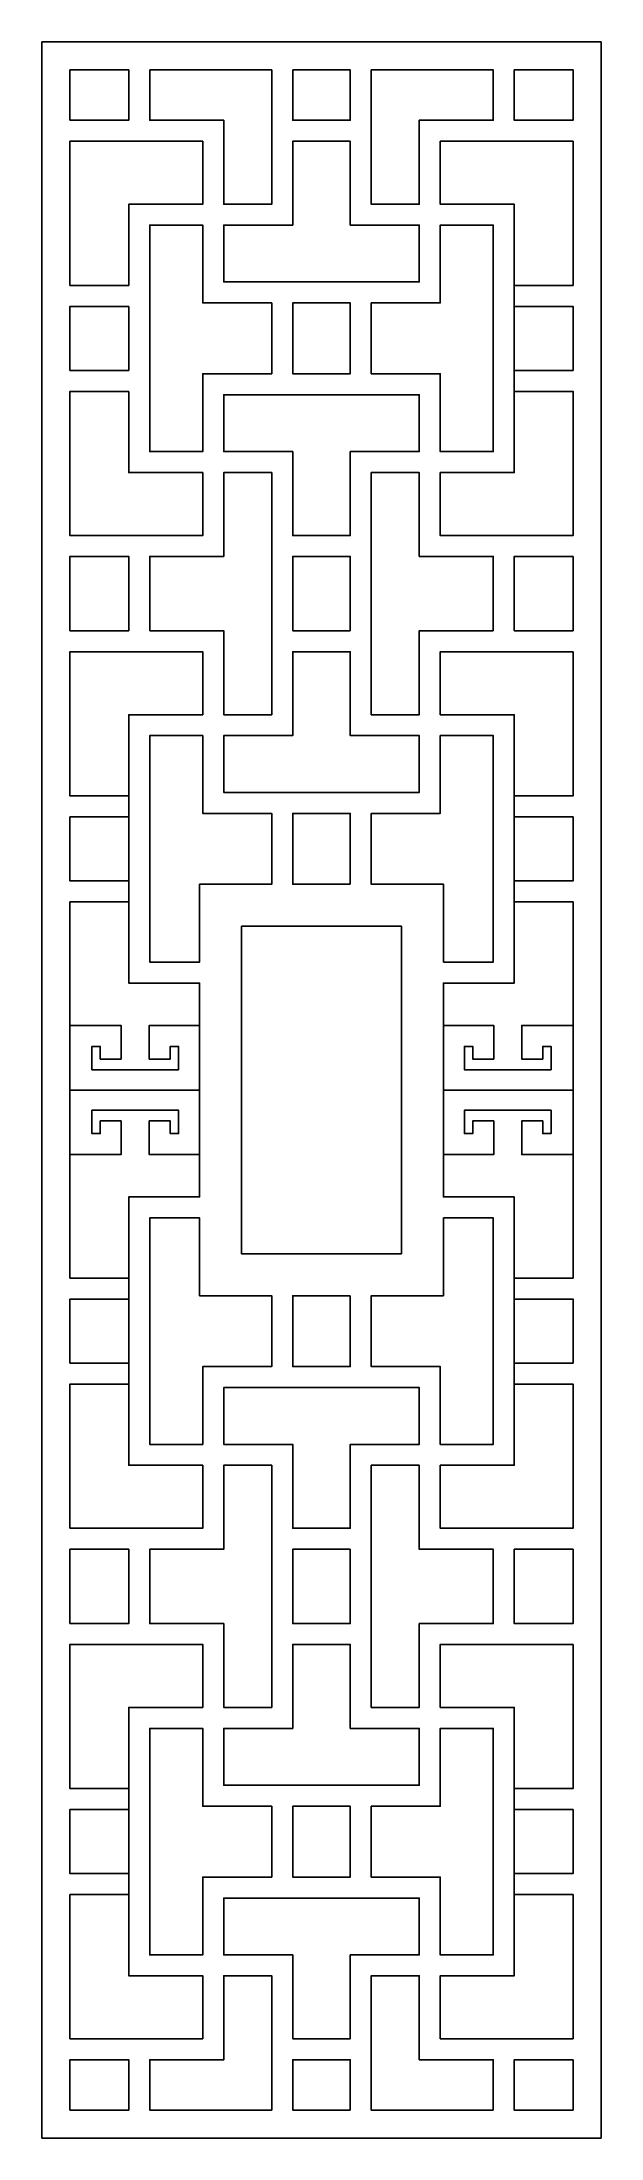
# Model space of a CAD drawing. Header units: centimetres. Extents: x -3.6 to 5.8, y -20.1 to 14.9.
import ezdxf

# ---------------------------------------------------------------- set-up
doc = ezdxf.new("R2010")
doc.units = ezdxf.units.CM
doc.header["$MEASUREMENT"] = 0
doc.layers.add('layer 1', color=7, linetype='Continuous')

msp = doc.modelspace()

# ---------------------------------------------------------------- linework, layer by layer
at = {"layer": 'layer 1', "color": 242}
for points, knots in [([(-3.57259, -20.14664), (-3.57259, -20.14664), (-3.57259, 14.88333), (-3.57259, 14.88333), (-3.57259, 14.88333), (-3.57259, 14.88333), (5.76874, 14.88333), (5.76874, 14.88333), (5.76874, 14.88333), (5.76874, 14.88333), (5.76874, -20.14664), (5.76874, -20.14664), (5.76874, -20.14664), (5.76874, -20.14664), (-3.57259, -20.14664), (-3.57259, -20.14664)], [0, 0, 0, 0, 0.2, 0.2, 0.2, 0.2, 0.4, 0.4, 0.4, 0.4, 0.6, 0.6, 0.6, 0.6, 1, 1, 1, 1]), ([(-3.10552, 13.57368), (-3.10552, 13.57368), (-3.10552, 14.41626), (-3.10552, 14.41626), (-3.10552, 14.41626), (-3.10552, 14.41626), (-2.12121, 14.41626), (-2.12121, 14.41626), (-2.12121, 14.41626), (-2.12121, 14.41626), (-2.12121, 13.57368), (-2.12121, 13.57368), (-2.12121, 13.57368), (-2.12121, 13.57368), (-3.10552, 13.57368), (-3.10552, 13.57368)], [0, 0, 0, 0, 0.2, 0.2, 0.2, 0.2, 0.4, 0.4, 0.4, 0.4, 0.6, 0.6, 0.6, 0.6, 1, 1, 1, 1]), ([(-1.77091, 14.41626), (-1.77091, 14.41626), (0.26793, 14.41626), (0.26793, 14.41626), (0.26793, 14.41626), (0.26793, 14.41626), (0.26793, 12.17136), (0.26793, 12.17136), (0.26793, 12.17136), (0.26793, 12.17136), (-0.53479, 12.17136), (-0.53479, 12.17136), (-0.53479, 12.17136), (-0.53479, 12.17136), (-0.53479, 13.57368), (-0.53479, 13.57368), (-0.53479, 13.57368), (-0.53479, 13.57368), (-0.69909, 13.57368), (-0.69909, 13.57368), (-0.69909, 13.57368), (-0.69909, 13.57368), (-0.88509, 13.57368), (-0.88509, 13.57368), (-0.88509, 13.57368), (-0.88509, 13.57368), (-1.77091, 13.57368), (-1.77091, 13.57368), (-1.77091, 13.57368), (-1.77091, 13.57368), (-1.77091, 14.41626), (-1.77091, 14.41626)], [0, 0, 0, 0, 0.11111111, 0.11111111, 0.11111111, 0.11111111, 0.22222222, 0.22222222, 0.22222222, 0.22222222, 0.33333333, 0.33333333, 0.33333333, 0.33333333, 0.44444444, 0.44444444, 0.44444444, 0.44444444, 0.55555556, 0.55555556, 0.55555556, 0.55555556, 0.66666667, 0.66666667, 0.66666667, 0.66666667, 0.77777778, 0.77777778, 0.77777778, 0.77777778, 1, 1, 1, 1]), ([(0.61823, 14.41626), (0.61823, 14.41626), (1.57792, 14.41626), (1.57792, 14.41626), (1.57792, 14.41626), (1.57792, 14.41626), (1.57792, 13.57368), (1.57792, 13.57368), (1.57792, 13.57368), (1.57792, 13.57368), (1.09808, 13.57368), (1.09808, 13.57368), (1.09808, 13.57368), (1.09808, 13.57368), (1.09807, 13.57368), (1.09807, 13.57368), (1.09807, 13.57368), (1.09807, 13.57368), (0.61823, 13.57368), (0.61823, 13.57368), (0.61823, 13.57368), (0.61823, 13.57368), (0.61823, 14.41626), (0.61823, 14.41626)], [0, 0, 0, 0, 0.14285714, 0.14285714, 0.14285714, 0.14285714, 0.28571429, 0.28571429, 0.28571429, 0.28571429, 0.42857143, 0.42857143, 0.42857143, 0.42857143, 0.57142857, 0.57142857, 0.57142857, 0.57142857, 0.71428571, 0.71428571, 0.71428571, 0.71428571, 1, 1, 1, 1]), ([(1.92822, 14.41626), (1.92822, 14.41626), (3.96705, 14.41626), (3.96705, 14.41626), (3.96705, 14.41626), (3.96705, 14.41626), (3.96705, 13.57368), (3.96705, 13.57368), (3.96705, 13.57368), (3.96705, 13.57368), (3.08124, 13.57368), (3.08124, 13.57368), (3.08124, 13.57368), (3.08124, 13.57368), (2.89524, 13.57368), (2.89524, 13.57368), (2.89524, 13.57368), (2.89524, 13.57368), (2.73094, 13.57368), (2.73094, 13.57368), (2.73094, 13.57368), (2.73094, 13.57368), (2.73094, 12.17136), (2.73094, 12.17136), (2.73094, 12.17136), (2.73094, 12.17136), (1.92822, 12.17136), (1.92822, 12.17136), (1.92822, 12.17136), (1.92822, 12.17136), (1.92822, 14.41626), (1.92822, 14.41626)], [0, 0, 0, 0, 0.11111111, 0.11111111, 0.11111111, 0.11111111, 0.22222222, 0.22222222, 0.22222222, 0.22222222, 0.33333333, 0.33333333, 0.33333333, 0.33333333, 0.44444444, 0.44444444, 0.44444444, 0.44444444, 0.55555556, 0.55555556, 0.55555556, 0.55555556, 0.66666667, 0.66666667, 0.66666667, 0.66666667, 0.77777778, 0.77777778, 0.77777778, 0.77777778, 1, 1, 1, 1]), ([(4.31735, 14.41626), (4.31735, 14.41626), (5.30167, 14.41626), (5.30167, 14.41626), (5.30167, 14.41626), (5.30167, 14.41626), (5.30167, 13.57368), (5.30167, 13.57368), (5.30167, 13.57368), (5.30167, 13.57368), (4.31735, 13.57368), (4.31735, 13.57368), (4.31735, 13.57368), (4.31735, 13.57368), (4.31735, 14.41626), (4.31735, 14.41626)], [0, 0, 0, 0, 0.2, 0.2, 0.2, 0.2, 0.4, 0.4, 0.4, 0.4, 0.6, 0.6, 0.6, 0.6, 1, 1, 1, 1]), ([(-2.12121, 10.81434), (-2.12121, 10.81434), (-3.10552, 10.81434), (-3.10552, 10.81434), (-3.10552, 10.81434), (-3.10552, 10.81434), (-3.10552, 13.22338), (-3.10552, 13.22338), (-3.10552, 13.22338), (-3.10552, 13.22338), (-0.88509, 13.22338), (-0.88509, 13.22338), (-0.88509, 13.22338), (-0.88509, 13.22338), (-0.88509, 12.17136), (-0.88509, 12.17136), (-0.88509, 12.17136), (-0.88509, 12.17136), (-1.77091, 12.17136), (-1.77091, 12.17136), (-1.77091, 12.17136), (-1.77091, 12.17136), (-1.85211, 12.17136), (-1.85211, 12.17136), (-1.85211, 12.17136), (-1.85211, 12.17136), (-2.12121, 12.17136), (-2.12121, 12.17136), (-2.12121, 12.17136), (-2.12121, 12.17136), (-2.12121, 10.81434), (-2.12121, 10.81434)], [0, 0, 0, 0, 0.11111111, 0.11111111, 0.11111111, 0.11111111, 0.22222222, 0.22222222, 0.22222222, 0.22222222, 0.33333333, 0.33333333, 0.33333333, 0.33333333, 0.44444444, 0.44444444, 0.44444444, 0.44444444, 0.55555556, 0.55555556, 0.55555556, 0.55555556, 0.66666667, 0.66666667, 0.66666667, 0.66666667, 0.77777778, 0.77777778, 0.77777778, 0.77777778, 1, 1, 1, 1]), ([(1.09808, 13.22338), (1.09808, 13.22338), (1.57792, 13.22338), (1.57792, 13.22338), (1.57792, 13.22338), (1.57792, 13.22338), (1.57792, 12.17136), (1.57792, 12.17136), (1.57792, 12.17136), (1.57792, 12.17136), (1.57792, 11.98565), (1.57792, 11.98565), (1.57792, 11.98565), (1.57792, 11.98565), (1.57792, 11.82106), (1.57792, 11.82106), (1.57792, 11.82106), (1.57792, 11.82106), (2.73094, 11.82106), (2.73094, 11.82106), (2.73094, 11.82106), (2.73094, 11.82106), (2.73094, 10.87131), (2.73094, 10.87131), (2.73094, 10.87131), (2.73094, 10.87131), (1.09808, 10.87131), (1.09808, 10.87131), (1.09808, 10.87131), (1.09808, 10.87131), (1.09807, 10.87131), (1.09807, 10.87131), (1.09807, 10.87131), (1.09807, 10.87131), (-0.53479, 10.87131), (-0.53479, 10.87131), (-0.53479, 10.87131), (-0.53479, 10.87131), (-0.53479, 11.82106), (-0.53479, 11.82106), (-0.53479, 11.82106), (-0.53479, 11.82106), (0.61823, 11.82106), (0.61823, 11.82106), (0.61823, 11.82106), (0.61823, 11.82106), (0.61823, 11.98565), (0.61823, 11.98565), (0.61823, 11.98565), (0.61823, 11.98565), (0.61823, 12.17136), (0.61823, 12.17136), (0.61823, 12.17136), (0.61823, 12.17136), (0.61823, 13.22338), (0.61823, 13.22338), (0.61823, 13.22338), (0.61823, 13.22338), (1.09807, 13.22338), (1.09807, 13.22338), (1.09807, 13.22338), (1.09807, 13.22338), (1.09808, 13.22338), (1.09808, 13.22338)], [0, 0, 0, 0, 0.05882353, 0.05882353, 0.05882353, 0.05882353, 0.11764706, 0.11764706, 0.11764706, 0.11764706, 0.17647059, 0.17647059, 0.17647059, 0.17647059, 0.23529412, 0.23529412, 0.23529412, 0.23529412, 0.29411765, 0.29411765, 0.29411765, 0.29411765, 0.35294118, 0.35294118, 0.35294118, 0.35294118, 0.41176471, 0.41176471, 0.41176471, 0.41176471, 0.47058824, 0.47058824, 0.47058824, 0.47058824, 0.52941176, 0.52941176, 0.52941176, 0.52941176, 0.58823529, 0.58823529, 0.58823529, 0.58823529, 0.64705882, 0.64705882, 0.64705882, 0.64705882, 0.70588235, 0.70588235, 0.70588235, 0.70588235, 0.76470588, 0.76470588, 0.76470588, 0.76470588, 0.82352941, 0.82352941, 0.82352941, 0.82352941, 0.88235294, 0.88235294, 0.88235294, 0.88235294, 1, 1, 1, 1]), ([(5.30167, 13.22338), (5.30167, 13.22338), (5.30167, 10.81434), (5.30167, 10.81434), (5.30167, 10.81434), (5.30167, 10.81434), (4.31838, 10.81434), (4.31838, 10.81434), (4.31838, 10.81434), (4.31838, 10.81434), (4.31838, 10.46404), (4.31838, 10.46404), (4.31838, 10.46404), (4.31838, 10.46404), (5.30167, 10.46404), (5.30167, 10.46404), (5.30167, 10.46404), (5.30167, 10.46404), (5.30167, 9.39379), (5.30167, 9.39379), (5.30167, 9.39379), (5.30167, 9.39379), (4.31838, 9.39379), (4.31838, 9.39379), (4.31838, 9.39379), (4.31838, 9.39379), (4.31838, 9.04349), (4.31838, 9.04349), (4.31838, 9.04349), (4.31838, 9.04349), (5.30167, 9.04349), (5.30167, 9.04349), (5.30167, 9.04349), (5.30167, 9.04349), (5.30167, 6.63446), (5.30167, 6.63446), (5.30167, 6.63446), (5.30167, 6.63446), (3.08124, 6.63446), (3.08124, 6.63446), (3.08124, 6.63446), (3.08124, 6.63446), (3.08124, 7.68648), (3.08124, 7.68648), (3.08124, 7.68648), (3.08124, 7.68648), (3.96705, 7.68648), (3.96705, 7.68648), (3.96705, 7.68648), (3.96705, 7.68648), (4.04825, 7.68648), (4.04825, 7.68648), (4.04825, 7.68648), (4.04825, 7.68648), (4.31735, 7.68648), (4.31735, 7.68648), (4.31735, 7.68648), (4.31735, 7.68648), (4.31735, 9.92892), (4.31735, 9.92892), (4.31735, 9.92892), (4.31735, 9.92892), (4.31735, 9.92892), (4.31735, 9.92892), (4.31735, 9.92892), (4.31735, 9.92892), (4.31735, 12.17136), (4.31735, 12.17136), (4.31735, 12.17136), (4.31735, 12.17136), (4.04825, 12.17136), (4.04825, 12.17136), (4.04825, 12.17136), (4.04825, 12.17136), (3.96705, 12.17136), (3.96705, 12.17136), (3.96705, 12.17136), (3.96705, 12.17136), (3.08124, 12.17136), (3.08124, 12.17136), (3.08124, 12.17136), (3.08124, 12.17136), (3.08124, 13.22338), (3.08124, 13.22338), (3.08124, 13.22338), (3.08124, 13.22338), (5.30167, 13.22338), (5.30167, 13.22338)], [0, 0, 0, 0, 0.04347826, 0.04347826, 0.04347826, 0.04347826, 0.08695652, 0.08695652, 0.08695652, 0.08695652, 0.13043478, 0.13043478, 0.13043478, 0.13043478, 0.17391304, 0.17391304, 0.17391304, 0.17391304, 0.2173913, 0.2173913, 0.2173913, 0.2173913, 0.26086957, 0.26086957, 0.26086957, 0.26086957, 0.30434783, 0.30434783, 0.30434783, 0.30434783, 0.34782609, 0.34782609, 0.34782609, 0.34782609, 0.39130435, 0.39130435, 0.39130435, 0.39130435, 0.43478261, 0.43478261, 0.43478261, 0.43478261, 0.47826087, 0.47826087, 0.47826087, 0.47826087, 0.52173913, 0.52173913, 0.52173913, 0.52173913, 0.56521739, 0.56521739, 0.56521739, 0.56521739, 0.60869565, 0.60869565, 0.60869565, 0.60869565, 0.65217391, 0.65217391, 0.65217391, 0.65217391, 0.69565217, 0.69565217, 0.69565217, 0.69565217, 0.73913043, 0.73913043, 0.73913043, 0.73913043, 0.7826087, 0.7826087, 0.7826087, 0.7826087, 0.82608696, 0.82608696, 0.82608696, 0.82608696, 0.86956522, 0.86956522, 0.86956522, 0.86956522, 0.91304348, 0.91304348, 0.91304348, 0.91304348, 1, 1, 1, 1]), ([(0.26793, 9.92892), (0.26793, 9.92892), (0.26793, 10.52101), (0.26793, 10.52101), (0.26793, 10.52101), (0.26793, 10.52101), (-0.53479, 10.52101), (-0.53479, 10.52101), (-0.53479, 10.52101), (-0.53479, 10.52101), (-0.88509, 10.52101), (-0.88509, 10.52101), (-0.88509, 10.52101), (-0.88509, 10.52101), (-0.88509, 10.87131), (-0.88509, 10.87131), (-0.88509, 10.87131), (-0.88509, 10.87131), (-0.88509, 11.82106), (-0.88509, 11.82106), (-0.88509, 11.82106), (-0.88509, 11.82106), (-1.77091, 11.82106), (-1.77091, 11.82106), (-1.77091, 11.82106), (-1.77091, 11.82106), (-1.77091, 9.92892), (-1.77091, 9.92892), (-1.77091, 9.92892), (-1.77091, 9.92892), (-1.77091, 9.92892), (-1.77091, 9.92892), (-1.77091, 9.92892), (-1.77091, 9.92892), (-1.77091, 8.03678), (-1.77091, 8.03678), (-1.77091, 8.03678), (-1.77091, 8.03678), (-0.88509, 8.03678), (-0.88509, 8.03678), (-0.88509, 8.03678), (-0.88509, 8.03678), (-0.88509, 8.98653), (-0.88509, 8.98653), (-0.88509, 8.98653), (-0.88509, 8.98653), (-0.88509, 9.33683), (-0.88509, 9.33683), (-0.88509, 9.33683), (-0.88509, 9.33683), (-0.53479, 9.33683), (-0.53479, 9.33683), (-0.53479, 9.33683), (-0.53479, 9.33683), (0.26793, 9.33683), (0.26793, 9.33683), (0.26793, 9.33683), (0.26793, 9.33683), (0.26793, 9.92892), (0.26793, 9.92892), (0.26793, 9.92892), (0.26793, 9.92892), (0.26793, 9.92892), (0.26793, 9.92892)], [0, 0, 0, 0, 0.05882353, 0.05882353, 0.05882353, 0.05882353, 0.11764706, 0.11764706, 0.11764706, 0.11764706, 0.17647059, 0.17647059, 0.17647059, 0.17647059, 0.23529412, 0.23529412, 0.23529412, 0.23529412, 0.29411765, 0.29411765, 0.29411765, 0.29411765, 0.35294118, 0.35294118, 0.35294118, 0.35294118, 0.41176471, 0.41176471, 0.41176471, 0.41176471, 0.47058824, 0.47058824, 0.47058824, 0.47058824, 0.52941176, 0.52941176, 0.52941176, 0.52941176, 0.58823529, 0.58823529, 0.58823529, 0.58823529, 0.64705882, 0.64705882, 0.64705882, 0.64705882, 0.70588235, 0.70588235, 0.70588235, 0.70588235, 0.76470588, 0.76470588, 0.76470588, 0.76470588, 0.82352941, 0.82352941, 0.82352941, 0.82352941, 0.88235294, 0.88235294, 0.88235294, 0.88235294, 1, 1, 1, 1]), ([(1.92822, 9.92892), (1.92822, 9.92892), (1.92822, 10.52101), (1.92822, 10.52101), (1.92822, 10.52101), (1.92822, 10.52101), (2.73094, 10.52101), (2.73094, 10.52101), (2.73094, 10.52101), (2.73094, 10.52101), (3.08124, 10.52101), (3.08124, 10.52101), (3.08124, 10.52101), (3.08124, 10.52101), (3.08124, 10.87131), (3.08124, 10.87131), (3.08124, 10.87131), (3.08124, 10.87131), (3.08124, 11.82106), (3.08124, 11.82106), (3.08124, 11.82106), (3.08124, 11.82106), (3.96705, 11.82106), (3.96705, 11.82106), (3.96705, 11.82106), (3.96705, 11.82106), (3.96705, 9.92892), (3.96705, 9.92892), (3.96705, 9.92892), (3.96705, 9.92892), (3.96705, 9.92892), (3.96705, 9.92892), (3.96705, 9.92892), (3.96705, 9.92892), (3.96705, 8.03678), (3.96705, 8.03678), (3.96705, 8.03678), (3.96705, 8.03678), (3.08124, 8.03678), (3.08124, 8.03678), (3.08124, 8.03678), (3.08124, 8.03678), (3.08124, 8.98653), (3.08124, 8.98653), (3.08124, 8.98653), (3.08124, 8.98653), (3.08124, 9.33683), (3.08124, 9.33683), (3.08124, 9.33683), (3.08124, 9.33683), (2.73094, 9.33683), (2.73094, 9.33683), (2.73094, 9.33683), (2.73094, 9.33683), (1.92822, 9.33683), (1.92822, 9.33683), (1.92822, 9.33683), (1.92822, 9.33683), (1.92822, 9.92892), (1.92822, 9.92892), (1.92822, 9.92892), (1.92822, 9.92892), (1.92822, 9.92892), (1.92822, 9.92892)], [0, 0, 0, 0, 0.05882353, 0.05882353, 0.05882353, 0.05882353, 0.11764706, 0.11764706, 0.11764706, 0.11764706, 0.17647059, 0.17647059, 0.17647059, 0.17647059, 0.23529412, 0.23529412, 0.23529412, 0.23529412, 0.29411765, 0.29411765, 0.29411765, 0.29411765, 0.35294118, 0.35294118, 0.35294118, 0.35294118, 0.41176471, 0.41176471, 0.41176471, 0.41176471, 0.47058824, 0.47058824, 0.47058824, 0.47058824, 0.52941176, 0.52941176, 0.52941176, 0.52941176, 0.58823529, 0.58823529, 0.58823529, 0.58823529, 0.64705882, 0.64705882, 0.64705882, 0.64705882, 0.70588235, 0.70588235, 0.70588235, 0.70588235, 0.76470588, 0.76470588, 0.76470588, 0.76470588, 0.82352941, 0.82352941, 0.82352941, 0.82352941, 0.88235294, 0.88235294, 0.88235294, 0.88235294, 1, 1, 1, 1]), ([(1.09808, 10.52101), (1.09808, 10.52101), (1.57792, 10.52101), (1.57792, 10.52101), (1.57792, 10.52101), (1.57792, 10.52101), (1.57792, 9.92892), (1.57792, 9.92892), (1.57792, 9.92892), (1.57792, 9.92892), (1.57792, 9.92892), (1.57792, 9.92892), (1.57792, 9.92892), (1.57792, 9.92892), (1.57792, 9.33683), (1.57792, 9.33683), (1.57792, 9.33683), (1.57792, 9.33683), (1.09808, 9.33683), (1.09808, 9.33683), (1.09808, 9.33683), (1.09808, 9.33683), (1.09807, 9.33683), (1.09807, 9.33683), (1.09807, 9.33683), (1.09807, 9.33683), (0.61823, 9.33683), (0.61823, 9.33683), (0.61823, 9.33683), (0.61823, 9.33683), (0.61823, 9.92892), (0.61823, 9.92892), (0.61823, 9.92892), (0.61823, 9.92892), (0.61823, 9.92892), (0.61823, 9.92892), (0.61823, 9.92892), (0.61823, 9.92892), (0.61823, 10.52101), (0.61823, 10.52101), (0.61823, 10.52101), (0.61823, 10.52101), (1.09807, 10.52101), (1.09807, 10.52101), (1.09807, 10.52101), (1.09807, 10.52101), (1.09808, 10.52101), (1.09808, 10.52101)], [0, 0, 0, 0, 0.07692308, 0.07692308, 0.07692308, 0.07692308, 0.15384615, 0.15384615, 0.15384615, 0.15384615, 0.23076923, 0.23076923, 0.23076923, 0.23076923, 0.30769231, 0.30769231, 0.30769231, 0.30769231, 0.38461538, 0.38461538, 0.38461538, 0.38461538, 0.46153846, 0.46153846, 0.46153846, 0.46153846, 0.53846154, 0.53846154, 0.53846154, 0.53846154, 0.61538462, 0.61538462, 0.61538462, 0.61538462, 0.69230769, 0.69230769, 0.69230769, 0.69230769, 0.76923077, 0.76923077, 0.76923077, 0.76923077, 0.84615385, 0.84615385, 0.84615385, 0.84615385, 1, 1, 1, 1]), ([(-2.12121, 10.46404), (-2.12121, 10.46404), (-3.10552, 10.46404), (-3.10552, 10.46404), (-3.10552, 10.46404), (-3.10552, 10.46404), (-3.10552, 9.39379), (-3.10552, 9.39379), (-3.10552, 9.39379), (-3.10552, 9.39379), (-2.12223, 9.39379), (-2.12223, 9.39379), (-2.12223, 9.39379), (-2.12223, 9.39379), (-2.12121, 10.46404), (-2.12121, 10.46404)], [0, 0, 0, 0, 0.2, 0.2, 0.2, 0.2, 0.4, 0.4, 0.4, 0.4, 0.6, 0.6, 0.6, 0.6, 1, 1, 1, 1]), ([(-2.12122, 9.04349), (-2.12122, 9.04349), (-2.12121, 7.68648), (-2.12121, 7.68648), (-2.12121, 7.68648), (-2.12121, 7.68648), (-1.85211, 7.68648), (-1.85211, 7.68648), (-1.85211, 7.68648), (-1.85211, 7.68648), (-1.77091, 7.68648), (-1.77091, 7.68648), (-1.77091, 7.68648), (-1.77091, 7.68648), (-0.88509, 7.68648), (-0.88509, 7.68648), (-0.88509, 7.68648), (-0.88509, 7.68648), (-0.88509, 6.63446), (-0.88509, 6.63446), (-0.88509, 6.63446), (-0.88509, 6.63446), (-3.10552, 6.63446), (-3.10552, 6.63446), (-3.10552, 6.63446), (-3.10552, 6.63446), (-3.10552, 9.04349), (-3.10552, 9.04349), (-3.10552, 9.04349), (-3.10552, 9.04349), (-2.12122, 9.04349), (-2.12122, 9.04349)], [0, 0, 0, 0, 0.11111111, 0.11111111, 0.11111111, 0.11111111, 0.22222222, 0.22222222, 0.22222222, 0.22222222, 0.33333333, 0.33333333, 0.33333333, 0.33333333, 0.44444444, 0.44444444, 0.44444444, 0.44444444, 0.55555556, 0.55555556, 0.55555556, 0.55555556, 0.66666667, 0.66666667, 0.66666667, 0.66666667, 0.77777778, 0.77777778, 0.77777778, 0.77777778, 1, 1, 1, 1]), ([(1.09808, 6.63446), (1.09808, 6.63446), (1.57792, 6.63446), (1.57792, 6.63446), (1.57792, 6.63446), (1.57792, 6.63446), (1.57792, 7.68648), (1.57792, 7.68648), (1.57792, 7.68648), (1.57792, 7.68648), (1.57792, 7.87218), (1.57792, 7.87218), (1.57792, 7.87218), (1.57792, 7.87218), (1.57792, 8.03678), (1.57792, 8.03678), (1.57792, 8.03678), (1.57792, 8.03678), (2.73094, 8.03678), (2.73094, 8.03678), (2.73094, 8.03678), (2.73094, 8.03678), (2.73094, 8.98653), (2.73094, 8.98653), (2.73094, 8.98653), (2.73094, 8.98653), (1.09808, 8.98653), (1.09808, 8.98653), (1.09808, 8.98653), (1.09808, 8.98653), (1.09807, 8.98653), (1.09807, 8.98653), (1.09807, 8.98653), (1.09807, 8.98653), (-0.53479, 8.98653), (-0.53479, 8.98653), (-0.53479, 8.98653), (-0.53479, 8.98653), (-0.53479, 8.03678), (-0.53479, 8.03678), (-0.53479, 8.03678), (-0.53479, 8.03678), (0.61823, 8.03678), (0.61823, 8.03678), (0.61823, 8.03678), (0.61823, 8.03678), (0.61823, 7.87218), (0.61823, 7.87218), (0.61823, 7.87218), (0.61823, 7.87218), (0.61823, 7.68648), (0.61823, 7.68648), (0.61823, 7.68648), (0.61823, 7.68648), (0.61823, 6.63446), (0.61823, 6.63446), (0.61823, 6.63446), (0.61823, 6.63446), (1.09807, 6.63446), (1.09807, 6.63446), (1.09807, 6.63446), (1.09807, 6.63446), (1.09808, 6.63446), (1.09808, 6.63446)], [0, 0, 0, 0, 0.05882353, 0.05882353, 0.05882353, 0.05882353, 0.11764706, 0.11764706, 0.11764706, 0.11764706, 0.17647059, 0.17647059, 0.17647059, 0.17647059, 0.23529412, 0.23529412, 0.23529412, 0.23529412, 0.29411765, 0.29411765, 0.29411765, 0.29411765, 0.35294118, 0.35294118, 0.35294118, 0.35294118, 0.41176471, 0.41176471, 0.41176471, 0.41176471, 0.47058824, 0.47058824, 0.47058824, 0.47058824, 0.52941176, 0.52941176, 0.52941176, 0.52941176, 0.58823529, 0.58823529, 0.58823529, 0.58823529, 0.64705882, 0.64705882, 0.64705882, 0.64705882, 0.70588235, 0.70588235, 0.70588235, 0.70588235, 0.76470588, 0.76470588, 0.76470588, 0.76470588, 0.82352941, 0.82352941, 0.82352941, 0.82352941, 0.88235294, 0.88235294, 0.88235294, 0.88235294, 1, 1, 1, 1]), ([(-1.77091, 5.04294), (-1.77091, 5.04294), (-0.88509, 5.04294), (-0.88509, 5.04294), (-0.88509, 5.04294), (-0.88509, 5.04294), (-0.69909, 5.04294), (-0.69909, 5.04294), (-0.69909, 5.04294), (-0.69909, 5.04294), (-0.53479, 5.04294), (-0.53479, 5.04294), (-0.53479, 5.04294), (-0.53479, 5.04294), (-0.53479, 3.64062), (-0.53479, 3.64062), (-0.53479, 3.64062), (-0.53479, 3.64062), (0.26793, 3.64062), (0.26793, 3.64062), (0.26793, 3.64062), (0.26793, 3.64062), (0.26793, 7.68648), (0.26793, 7.68648), (0.26793, 7.68648), (0.26793, 7.68648), (-0.53479, 7.68648), (-0.53479, 7.68648), (-0.53479, 7.68648), (-0.53479, 7.68648), (-0.53479, 6.28416), (-0.53479, 6.28416), (-0.53479, 6.28416), (-0.53479, 6.28416), (-0.69909, 6.28416), (-0.69909, 6.28416), (-0.69909, 6.28416), (-0.69909, 6.28416), (-0.88509, 6.28416), (-0.88509, 6.28416), (-0.88509, 6.28416), (-0.88509, 6.28416), (-1.77091, 6.28416), (-1.77091, 6.28416), (-1.77091, 6.28416), (-1.77091, 6.28416), (-1.77091, 5.04294), (-1.77091, 5.04294)], [0, 0, 0, 0, 0.07692308, 0.07692308, 0.07692308, 0.07692308, 0.15384615, 0.15384615, 0.15384615, 0.15384615, 0.23076923, 0.23076923, 0.23076923, 0.23076923, 0.30769231, 0.30769231, 0.30769231, 0.30769231, 0.38461538, 0.38461538, 0.38461538, 0.38461538, 0.46153846, 0.46153846, 0.46153846, 0.46153846, 0.53846154, 0.53846154, 0.53846154, 0.53846154, 0.61538462, 0.61538462, 0.61538462, 0.61538462, 0.69230769, 0.69230769, 0.69230769, 0.69230769, 0.76923077, 0.76923077, 0.76923077, 0.76923077, 0.84615385, 0.84615385, 0.84615385, 0.84615385, 1, 1, 1, 1]), ([(3.96705, 5.04294), (3.96705, 5.04294), (3.08124, 5.04294), (3.08124, 5.04294), (3.08124, 5.04294), (3.08124, 5.04294), (2.89524, 5.04294), (2.89524, 5.04294), (2.89524, 5.04294), (2.89524, 5.04294), (2.73094, 5.04294), (2.73094, 5.04294), (2.73094, 5.04294), (2.73094, 5.04294), (2.73094, 3.64062), (2.73094, 3.64062), (2.73094, 3.64062), (2.73094, 3.64062), (1.92822, 3.64062), (1.92822, 3.64062), (1.92822, 3.64062), (1.92822, 3.64062), (1.92822, 7.68648), (1.92822, 7.68648), (1.92822, 7.68648), (1.92822, 7.68648), (2.73094, 7.68648), (2.73094, 7.68648), (2.73094, 7.68648), (2.73094, 7.68648), (2.73094, 6.28416), (2.73094, 6.28416), (2.73094, 6.28416), (2.73094, 6.28416), (2.89524, 6.28416), (2.89524, 6.28416), (2.89524, 6.28416), (2.89524, 6.28416), (3.08124, 6.28416), (3.08124, 6.28416), (3.08124, 6.28416), (3.08124, 6.28416), (3.96705, 6.28416), (3.96705, 6.28416), (3.96705, 6.28416), (3.96705, 6.28416), (3.96705, 5.04294), (3.96705, 5.04294)], [0, 0, 0, 0, 0.07692308, 0.07692308, 0.07692308, 0.07692308, 0.15384615, 0.15384615, 0.15384615, 0.15384615, 0.23076923, 0.23076923, 0.23076923, 0.23076923, 0.30769231, 0.30769231, 0.30769231, 0.30769231, 0.38461538, 0.38461538, 0.38461538, 0.38461538, 0.46153846, 0.46153846, 0.46153846, 0.46153846, 0.53846154, 0.53846154, 0.53846154, 0.53846154, 0.61538462, 0.61538462, 0.61538462, 0.61538462, 0.69230769, 0.69230769, 0.69230769, 0.69230769, 0.76923077, 0.76923077, 0.76923077, 0.76923077, 0.84615385, 0.84615385, 0.84615385, 0.84615385, 1, 1, 1, 1]), ([(-3.10552, 5.04294), (-3.10552, 5.04294), (-3.10552, 6.28416), (-3.10552, 6.28416), (-3.10552, 6.28416), (-3.10552, 6.28416), (-2.12121, 6.28416), (-2.12121, 6.28416), (-2.12121, 6.28416), (-2.12121, 6.28416), (-2.12121, 5.04294), (-2.12121, 5.04294), (-2.12121, 5.04294), (-2.12121, 5.04294), (-3.10552, 5.04294), (-3.10552, 5.04294)], [0, 0, 0, 0, 0.2, 0.2, 0.2, 0.2, 0.4, 0.4, 0.4, 0.4, 0.6, 0.6, 0.6, 0.6, 1, 1, 1, 1]), ([(1.57792, 5.04294), (1.57792, 5.04294), (1.09808, 5.04294), (1.09808, 5.04294), (1.09808, 5.04294), (1.09808, 5.04294), (1.09807, 5.04294), (1.09807, 5.04294), (1.09807, 5.04294), (1.09807, 5.04294), (0.61823, 5.04294), (0.61823, 5.04294), (0.61823, 5.04294), (0.61823, 5.04294), (0.61823, 6.28416), (0.61823, 6.28416), (0.61823, 6.28416), (0.61823, 6.28416), (1.09807, 6.28416), (1.09807, 6.28416), (1.09807, 6.28416), (1.09807, 6.28416), (1.09808, 6.28416), (1.09808, 6.28416), (1.09808, 6.28416), (1.09808, 6.28416), (1.57792, 6.28416), (1.57792, 6.28416), (1.57792, 6.28416), (1.57792, 6.28416), (1.57792, 5.04294), (1.57792, 5.04294)], [0, 0, 0, 0, 0.11111111, 0.11111111, 0.11111111, 0.11111111, 0.22222222, 0.22222222, 0.22222222, 0.22222222, 0.33333333, 0.33333333, 0.33333333, 0.33333333, 0.44444444, 0.44444444, 0.44444444, 0.44444444, 0.55555556, 0.55555556, 0.55555556, 0.55555556, 0.66666667, 0.66666667, 0.66666667, 0.66666667, 0.77777778, 0.77777778, 0.77777778, 0.77777778, 1, 1, 1, 1]), ([(5.30167, 6.28416), (5.30167, 6.28416), (5.30167, 5.04294), (5.30167, 5.04294), (5.30167, 5.04294), (5.30167, 5.04294), (4.31735, 5.04294), (4.31735, 5.04294), (4.31735, 5.04294), (4.31735, 5.04294), (4.31735, 6.28416), (4.31735, 6.28416), (4.31735, 6.28416), (4.31735, 6.28416), (5.30167, 6.28416), (5.30167, 6.28416)], [0, 0, 0, 0, 0.2, 0.2, 0.2, 0.2, 0.4, 0.4, 0.4, 0.4, 0.6, 0.6, 0.6, 0.6, 1, 1, 1, 1]), ([(-3.10552, -1.55298), (-3.10552, -1.55298), (-3.10552, 0.51276), (-3.10552, 0.51276), (-3.10552, 0.51276), (-3.10552, 0.51276), (-2.12223, 0.51276), (-2.12223, 0.51276), (-2.12223, 0.51276), (-2.12223, 0.51276), (-2.12223, 0.86306), (-2.12223, 0.86306), (-2.12223, 0.86306), (-2.12223, 0.86306), (-3.10552, 0.86306), (-3.10552, 0.86306), (-3.10552, 0.86306), (-3.10552, 0.86306), (-3.10552, 1.93331), (-3.10552, 1.93331), (-3.10552, 1.93331), (-3.10552, 1.93331), (-2.12223, 1.93331), (-2.12223, 1.93331), (-2.12223, 1.93331), (-2.12223, 1.93331), (-2.12223, 2.28361), (-2.12223, 2.28361), (-2.12223, 2.28361), (-2.12223, 2.28361), (-3.10552, 2.28361), (-3.10552, 2.28361), (-3.10552, 2.28361), (-3.10552, 2.28361), (-3.10552, 4.69264), (-3.10552, 4.69264), (-3.10552, 4.69264), (-3.10552, 4.69264), (-0.88509, 4.69264), (-0.88509, 4.69264), (-0.88509, 4.69264), (-0.88509, 4.69264), (-0.88509, 3.64062), (-0.88509, 3.64062), (-0.88509, 3.64062), (-0.88509, 3.64062), (-1.77091, 3.64062), (-1.77091, 3.64062), (-1.77091, 3.64062), (-1.77091, 3.64062), (-1.85211, 3.64062), (-1.85211, 3.64062), (-1.85211, 3.64062), (-1.85211, 3.64062), (-2.12121, 3.64062), (-2.12121, 3.64062), (-2.12121, 3.64062), (-2.12121, 3.64062), (-2.12121, 1.39818), (-2.12121, 1.39818), (-2.12121, 1.39818), (-2.12121, 1.39818), (-2.12121, -0.84426), (-2.12121, -0.84426), (-2.12121, -0.84426), (-1.72744, -0.84426), (-1.3337, -0.84426), (-0.93992, -0.84426), (-0.93992, -0.84426), (-0.93992, -0.84426), (-0.93992, -1.55298), (-0.93992, -1.55298), (-0.93992, -1.55298), (-0.93992, -1.55298), (-0.94226, -1.55298), (-0.94226, -1.55298), (-0.94226, -1.55298), (-1.22143, -1.55298), (-1.50059, -1.55298), (-1.77974, -1.55298), (-1.77974, -1.55298), (-1.77974, -1.55298), (-1.77974, -2.11422), (-1.77974, -2.11422), (-1.77974, -2.11422), (-1.77974, -2.11422), (-1.42945, -2.11422), (-1.42945, -2.11422), (-1.42945, -2.11422), (-1.42945, -2.11422), (-1.42945, -1.90328), (-1.42945, -1.90328), (-1.42945, -1.90328), (-1.42945, -1.90328), (-1.29023, -1.90328), (-1.29023, -1.90328), (-1.29023, -1.90328), (-1.29023, -1.90328), (-1.29023, -2.29365), (-1.29023, -2.29365), (-1.29023, -2.29365), (-1.77295, -2.29365), (-2.25566, -2.29365), (-2.7384, -2.29365), (-2.7384, -2.29365), (-2.7384, -2.29365), (-2.7384, -1.90328), (-2.7384, -1.90328), (-2.7384, -1.90328), (-2.7384, -1.90328), (-2.59917, -1.90328), (-2.59917, -1.90328), (-2.59917, -1.90328), (-2.59917, -1.90328), (-2.59917, -2.11422), (-2.59917, -2.11422), (-2.59917, -2.11422), (-2.59917, -2.11422), (-2.24888, -2.11422), (-2.24888, -2.11422), (-2.24888, -2.11422), (-2.24888, -2.11422), (-2.24888, -1.55298), (-2.24888, -1.55298), (-2.24888, -1.55298), (-2.47447, -1.55298), (-2.82962, -1.55298), (-3.10552, -1.55298)], [0, 0, 0, 0, 0.03030303, 0.03030303, 0.03030303, 0.03030303, 0.06060606, 0.06060606, 0.06060606, 0.06060606, 0.09090909, 0.09090909, 0.09090909, 0.09090909, 0.12121212, 0.12121212, 0.12121212, 0.12121212, 0.15151515, 0.15151515, 0.15151515, 0.15151515, 0.18181818, 0.18181818, 0.18181818, 0.18181818, 0.21212121, 0.21212121, 0.21212121, 0.21212121, 0.24242424, 0.24242424, 0.24242424, 0.24242424, 0.27272727, 0.27272727, 0.27272727, 0.27272727, 0.3030303, 0.3030303, 0.3030303, 0.3030303, 0.33333333, 0.33333333, 0.33333333, 0.33333333, 0.36363636, 0.36363636, 0.36363636, 0.36363636, 0.39393939, 0.39393939, 0.39393939, 0.39393939, 0.42424242, 0.42424242, 0.42424242, 0.42424242, 0.45454545, 0.45454545, 0.45454545, 0.45454545, 0.48484848, 0.48484848, 0.48484848, 0.48484848, 0.51515152, 0.51515152, 0.51515152, 0.51515152, 0.54545455, 0.54545455, 0.54545455, 0.54545455, 0.57575758, 0.57575758, 0.57575758, 0.57575758, 0.60606061, 0.60606061, 0.60606061, 0.60606061, 0.63636364, 0.63636364, 0.63636364, 0.63636364, 0.66666667, 0.66666667, 0.66666667, 0.66666667, 0.6969697, 0.6969697, 0.6969697, 0.6969697, 0.72727273, 0.72727273, 0.72727273, 0.72727273, 0.75757576, 0.75757576, 0.75757576, 0.75757576, 0.78787879, 0.78787879, 0.78787879, 0.78787879, 0.81818182, 0.81818182, 0.81818182, 0.81818182, 0.84848485, 0.84848485, 0.84848485, 0.84848485, 0.87878788, 0.87878788, 0.87878788, 0.87878788, 0.90909091, 0.90909091, 0.90909091, 0.90909091, 0.93939394, 0.93939394, 0.93939394, 0.93939394, 1, 1, 1, 1]), ([(1.09808, 4.69264), (1.09808, 4.69264), (1.57792, 4.69264), (1.57792, 4.69264), (1.57792, 4.69264), (1.57792, 4.69264), (1.57792, 3.64062), (1.57792, 3.64062), (1.57792, 3.64062), (1.57792, 3.64062), (1.57792, 3.45492), (1.57792, 3.45492), (1.57792, 3.45492), (1.57792, 3.45492), (1.57792, 3.29032), (1.57792, 3.29032), (1.57792, 3.29032), (1.57792, 3.29032), (2.73094, 3.29032), (2.73094, 3.29032), (2.73094, 3.29032), (2.73094, 3.29032), (2.73094, 2.34057), (2.73094, 2.34057), (2.73094, 2.34057), (2.73094, 2.34057), (1.09808, 2.34057), (1.09808, 2.34057), (1.09808, 2.34057), (1.09808, 2.34057), (1.09807, 2.34057), (1.09807, 2.34057), (1.09807, 2.34057), (1.09807, 2.34057), (-0.53479, 2.34057), (-0.53479, 2.34057), (-0.53479, 2.34057), (-0.53479, 2.34057), (-0.53479, 3.29032), (-0.53479, 3.29032), (-0.53479, 3.29032), (-0.53479, 3.29032), (0.61823, 3.29032), (0.61823, 3.29032), (0.61823, 3.29032), (0.61823, 3.29032), (0.61823, 3.45492), (0.61823, 3.45492), (0.61823, 3.45492), (0.61823, 3.45492), (0.61823, 3.64062), (0.61823, 3.64062), (0.61823, 3.64062), (0.61823, 3.64062), (0.61823, 4.69264), (0.61823, 4.69264), (0.61823, 4.69264), (0.61823, 4.69264), (1.09807, 4.69264), (1.09807, 4.69264), (1.09807, 4.69264), (1.09807, 4.69264), (1.09808, 4.69264), (1.09808, 4.69264)], [0, 0, 0, 0, 0.05882353, 0.05882353, 0.05882353, 0.05882353, 0.11764706, 0.11764706, 0.11764706, 0.11764706, 0.17647059, 0.17647059, 0.17647059, 0.17647059, 0.23529412, 0.23529412, 0.23529412, 0.23529412, 0.29411765, 0.29411765, 0.29411765, 0.29411765, 0.35294118, 0.35294118, 0.35294118, 0.35294118, 0.41176471, 0.41176471, 0.41176471, 0.41176471, 0.47058824, 0.47058824, 0.47058824, 0.47058824, 0.52941176, 0.52941176, 0.52941176, 0.52941176, 0.58823529, 0.58823529, 0.58823529, 0.58823529, 0.64705882, 0.64705882, 0.64705882, 0.64705882, 0.70588235, 0.70588235, 0.70588235, 0.70588235, 0.76470588, 0.76470588, 0.76470588, 0.76470588, 0.82352941, 0.82352941, 0.82352941, 0.82352941, 0.88235294, 0.88235294, 0.88235294, 0.88235294, 1, 1, 1, 1]), ([(5.30167, 4.69264), (5.30167, 4.69264), (5.30167, 2.28361), (5.30167, 2.28361), (5.30167, 2.28361), (5.30167, 2.28361), (4.31838, 2.28361), (4.31838, 2.28361), (4.31838, 2.28361), (4.31838, 2.28361), (4.31838, 1.93331), (4.31838, 1.93331), (4.31838, 1.93331), (4.31838, 1.93331), (5.30167, 1.93331), (5.30167, 1.93331), (5.30167, 1.93331), (5.30167, 1.93331), (5.30167, 0.86306), (5.30167, 0.86306), (5.30167, 0.86306), (5.30167, 0.86306), (4.31838, 0.86306), (4.31838, 0.86306), (4.31838, 0.86306), (4.31838, 0.86306), (4.31838, 0.51276), (4.31838, 0.51276), (4.31838, 0.51276), (4.31838, 0.51276), (5.30167, 0.51276), (5.30167, 0.51276), (5.30167, 0.51276), (5.30167, 0.51276), (5.30167, -1.55298), (5.30167, -1.55298), (5.30167, -1.55298), (5.01897, -1.55298), (4.65909, -1.55298), (4.44502, -1.55298), (4.44502, -1.55298), (4.44502, -1.55298), (4.44502, -2.11422), (4.44502, -2.11422), (4.44502, -2.11422), (4.44502, -2.11422), (4.79532, -2.11422), (4.79532, -2.11422), (4.79532, -2.11422), (4.79532, -2.11422), (4.79532, -1.90328), (4.79532, -1.90328), (4.79532, -1.90328), (4.79532, -1.90328), (4.93454, -1.90328), (4.93454, -1.90328), (4.93454, -1.90328), (4.93454, -1.90328), (4.93454, -2.29365), (4.93454, -2.29365), (4.93454, -2.29365), (4.45181, -2.29365), (3.96909, -2.29365), (3.48637, -2.29365), (3.48637, -2.29365), (3.48637, -2.29365), (3.48637, -1.90328), (3.48637, -1.90328), (3.48637, -1.90328), (3.48637, -1.90328), (3.6256, -1.90328), (3.6256, -1.90328), (3.6256, -1.90328), (3.6256, -1.90328), (3.6256, -2.11422), (3.6256, -2.11422), (3.6256, -2.11422), (3.6256, -2.11422), (3.97589, -2.11422), (3.97589, -2.11422), (3.97589, -2.11422), (3.97589, -2.11422), (3.97589, -1.55298), (3.97589, -1.55298), (3.97589, -1.55298), (3.69594, -1.55298), (3.416, -1.55298), (3.13607, -1.55298), (3.13607, -1.55298), (3.13607, -1.55298), (3.13607, -0.84426), (3.13607, -0.84426), (3.13607, -0.84426), (3.52982, -0.84426), (3.92359, -0.84426), (4.31735, -0.84426), (4.31735, -0.84426), (4.31735, -0.84426), (4.31735, 1.39818), (4.31735, 1.39818), (4.31735, 1.39818), (4.31735, 1.39818), (4.31735, 3.64062), (4.31735, 3.64062), (4.31735, 3.64062), (4.31735, 3.64062), (4.04825, 3.64062), (4.04825, 3.64062), (4.04825, 3.64062), (4.04825, 3.64062), (3.96705, 3.64062), (3.96705, 3.64062), (3.96705, 3.64062), (3.96705, 3.64062), (3.08124, 3.64062), (3.08124, 3.64062), (3.08124, 3.64062), (3.08124, 3.64062), (3.08124, 4.69264), (3.08124, 4.69264), (3.08124, 4.69264), (3.08124, 4.69264), (5.30167, 4.69264), (5.30167, 4.69264)], [0, 0, 0, 0, 0.03125, 0.03125, 0.03125, 0.03125, 0.0625, 0.0625, 0.0625, 0.0625, 0.09375, 0.09375, 0.09375, 0.09375, 0.125, 0.125, 0.125, 0.125, 0.15625, 0.15625, 0.15625, 0.15625, 0.1875, 0.1875, 0.1875, 0.1875, 0.21875, 0.21875, 0.21875, 0.21875, 0.25, 0.25, 0.25, 0.25, 0.28125, 0.28125, 0.28125, 0.28125, 0.3125, 0.3125, 0.3125, 0.3125, 0.34375, 0.34375, 0.34375, 0.34375, 0.375, 0.375, 0.375, 0.375, 0.40625, 0.40625, 0.40625, 0.40625, 0.4375, 0.4375, 0.4375, 0.4375, 0.46875, 0.46875, 0.46875, 0.46875, 0.5, 0.5, 0.5, 0.5, 0.53125, 0.53125, 0.53125, 0.53125, 0.5625, 0.5625, 0.5625, 0.5625, 0.59375, 0.59375, 0.59375, 0.59375, 0.625, 0.625, 0.625, 0.625, 0.65625, 0.65625, 0.65625, 0.65625, 0.6875, 0.6875, 0.6875, 0.6875, 0.71875, 0.71875, 0.71875, 0.71875, 0.75, 0.75, 0.75, 0.75, 0.78125, 0.78125, 0.78125, 0.78125, 0.8125, 0.8125, 0.8125, 0.8125, 0.84375, 0.84375, 0.84375, 0.84375, 0.875, 0.875, 0.875, 0.875, 0.90625, 0.90625, 0.90625, 0.90625, 0.9375, 0.9375, 0.9375, 0.9375, 1, 1, 1, 1]), ([(-0.93992, 0.80609), (-0.93992, 0.80609), (-0.93992, 0.1055), (-0.93992, 0.1055), (-0.93992, 0.1055), (-0.93992, 0.1055), (-0.93992, -0.49396), (-0.93992, -0.49396), (-0.93992, -0.49396), (-0.93992, -0.49396), (-1.77091, -0.49396), (-1.77091, -0.49396), (-1.77091, -0.49396), (-1.77091, -0.49396), (-1.77091, 1.39818), (-1.77091, 1.39818), (-1.77091, 1.39818), (-1.77091, 1.39818), (-1.77091, 3.29032), (-1.77091, 3.29032), (-1.77091, 3.29032), (-1.77091, 3.29032), (-0.88509, 3.29032), (-0.88509, 3.29032), (-0.88509, 3.29032), (-0.88509, 3.29032), (-0.88509, 2.34057), (-0.88509, 2.34057), (-0.88509, 2.34057), (-0.88509, 2.34057), (-0.88509, 1.99027), (-0.88509, 1.99027), (-0.88509, 1.99027), (-0.88509, 1.99027), (-0.53479, 1.99027), (-0.53479, 1.99027), (-0.53479, 1.99027), (-0.53479, 1.99027), (0.26793, 1.99027), (0.26793, 1.99027), (0.26793, 1.99027), (0.26793, 1.99027), (0.26793, 1.39818), (0.26793, 1.39818), (0.26793, 1.39818), (0.26793, 1.39818), (0.26793, 0.80609), (0.26793, 0.80609), (0.26793, 0.80609), (0.26793, 0.80609), (-0.23932, 0.80609), (-0.23932, 0.80609), (-0.23932, 0.80609), (-0.23932, 0.80609), (-0.93992, 0.80609), (-0.93992, 0.80609)], [0, 0, 0, 0, 0.06666667, 0.06666667, 0.06666667, 0.06666667, 0.13333333, 0.13333333, 0.13333333, 0.13333333, 0.2, 0.2, 0.2, 0.2, 0.26666667, 0.26666667, 0.26666667, 0.26666667, 0.33333333, 0.33333333, 0.33333333, 0.33333333, 0.4, 0.4, 0.4, 0.4, 0.46666667, 0.46666667, 0.46666667, 0.46666667, 0.53333333, 0.53333333, 0.53333333, 0.53333333, 0.6, 0.6, 0.6, 0.6, 0.66666667, 0.66666667, 0.66666667, 0.66666667, 0.73333333, 0.73333333, 0.73333333, 0.73333333, 0.8, 0.8, 0.8, 0.8, 0.86666667, 0.86666667, 0.86666667, 0.86666667, 1, 1, 1, 1]), ([(3.13607, -0.49396), (3.13607, -0.49396), (3.13607, 0.1055), (3.13607, 0.1055), (3.13607, 0.1055), (3.13607, 0.1055), (3.13607, 0.80609), (3.13607, 0.80609), (3.13607, 0.80609), (3.13607, 0.80609), (2.43547, 0.80609), (2.43547, 0.80609), (2.43547, 0.80609), (2.43547, 0.80609), (1.92822, 0.80609), (1.92822, 0.80609), (1.92822, 0.80609), (1.92822, 0.80609), (1.92822, 1.39818), (1.92822, 1.39818), (1.92822, 1.39818), (1.92822, 1.39818), (1.92822, 1.99027), (1.92822, 1.99027), (1.92822, 1.99027), (1.92822, 1.99027), (2.73094, 1.99027), (2.73094, 1.99027), (2.73094, 1.99027), (2.73094, 1.99027), (3.08124, 1.99027), (3.08124, 1.99027), (3.08124, 1.99027), (3.08124, 1.99027), (3.08124, 2.34057), (3.08124, 2.34057), (3.08124, 2.34057), (3.08124, 2.34057), (3.08124, 3.29032), (3.08124, 3.29032), (3.08124, 3.29032), (3.08124, 3.29032), (3.96705, 3.29032), (3.96705, 3.29032), (3.96705, 3.29032), (3.96705, 3.29032), (3.96705, 1.39818), (3.96705, 1.39818), (3.96705, 1.39818), (3.96705, 1.39818), (3.96705, -0.49396), (3.96705, -0.49396), (3.96705, -0.49396), (3.96705, -0.49396), (3.13607, -0.49396), (3.13607, -0.49396)], [0, 0, 0, 0, 0.06666667, 0.06666667, 0.06666667, 0.06666667, 0.13333333, 0.13333333, 0.13333333, 0.13333333, 0.2, 0.2, 0.2, 0.2, 0.26666667, 0.26666667, 0.26666667, 0.26666667, 0.33333333, 0.33333333, 0.33333333, 0.33333333, 0.4, 0.4, 0.4, 0.4, 0.46666667, 0.46666667, 0.46666667, 0.46666667, 0.53333333, 0.53333333, 0.53333333, 0.53333333, 0.6, 0.6, 0.6, 0.6, 0.66666667, 0.66666667, 0.66666667, 0.66666667, 0.73333333, 0.73333333, 0.73333333, 0.73333333, 0.8, 0.8, 0.8, 0.8, 0.86666667, 0.86666667, 0.86666667, 0.86666667, 1, 1, 1, 1]), ([(1.57792, 0.80609), (1.57792, 0.80609), (1.09808, 0.80609), (1.09808, 0.80609), (1.09808, 0.80609), (1.09808, 0.80609), (1.09807, 0.80609), (1.09807, 0.80609), (1.09807, 0.80609), (1.09807, 0.80609), (0.61823, 0.80609), (0.61823, 0.80609), (0.61823, 0.80609), (0.61823, 0.80609), (0.61823, 1.39818), (0.61823, 1.39818), (0.61823, 1.39818), (0.61823, 1.39818), (0.61823, 1.99027), (0.61823, 1.99027), (0.61823, 1.99027), (0.61823, 1.99027), (1.09807, 1.99027), (1.09807, 1.99027), (1.09807, 1.99027), (1.09807, 1.99027), (1.09808, 1.99027), (1.09808, 1.99027), (1.09808, 1.99027), (1.09808, 1.99027), (1.57792, 1.99027), (1.57792, 1.99027), (1.57792, 1.99027), (1.57792, 1.99027), (1.57792, 1.39818), (1.57792, 1.39818), (1.57792, 1.39818), (1.57792, 1.39818), (1.57792, 0.80609), (1.57792, 0.80609)], [0, 0, 0, 0, 0.09090909, 0.09090909, 0.09090909, 0.09090909, 0.18181818, 0.18181818, 0.18181818, 0.18181818, 0.27272727, 0.27272727, 0.27272727, 0.27272727, 0.36363636, 0.36363636, 0.36363636, 0.36363636, 0.45454545, 0.45454545, 0.45454545, 0.45454545, 0.54545455, 0.54545455, 0.54545455, 0.54545455, 0.63636364, 0.63636364, 0.63636364, 0.63636364, 0.72727273, 0.72727273, 0.72727273, 0.72727273, 0.81818182, 0.81818182, 0.81818182, 0.81818182, 1, 1, 1, 1]), ([(-0.23932, 0.1055), (-0.23932, 0.1055), (1.09807, 0.1055), (1.09807, 0.1055), (1.09807, 0.1055), (1.09807, 0.1055), (1.09808, 0.1055), (1.09808, 0.1055), (1.09808, 0.1055), (1.09808, 0.1055), (2.43547, 0.1055), (2.43547, 0.1055), (2.43547, 0.1055), (2.43547, 0.1055), (2.43547, -2.63165), (2.43547, -2.63165), (2.43547, -2.63165), (2.43547, -2.63165), (2.43547, -2.63166), (2.43547, -2.63166), (2.43547, -2.63166), (2.43547, -2.63166), (2.43547, -5.3688), (2.43547, -5.3688), (2.43547, -5.3688), (2.43547, -5.3688), (1.09808, -5.3688), (1.09808, -5.3688), (1.09808, -5.3688), (1.09808, -5.3688), (1.09807, -5.3688), (1.09807, -5.3688), (1.09807, -5.3688), (1.09807, -5.3688), (-0.23932, -5.3688), (-0.23932, -5.3688), (-0.23932, -5.3688), (-0.23932, -3.54405), (-0.23932, -1.71927), (-0.23932, 0.1055)], [0, 0, 0, 0, 0.09090909, 0.09090909, 0.09090909, 0.09090909, 0.18181818, 0.18181818, 0.18181818, 0.18181818, 0.27272727, 0.27272727, 0.27272727, 0.27272727, 0.36363636, 0.36363636, 0.36363636, 0.36363636, 0.45454545, 0.45454545, 0.45454545, 0.45454545, 0.54545455, 0.54545455, 0.54545455, 0.54545455, 0.63636364, 0.63636364, 0.63636364, 0.63636364, 0.72727273, 0.72727273, 0.72727273, 0.72727273, 0.81818182, 0.81818182, 0.81818182, 0.81818182, 1, 1, 1, 1]), ([(-3.10552, -3.71033), (-3.10552, -3.71033), (-3.10552, -1.55298), (-3.10552, -1.55298), (-3.10552, -1.55298), (-3.10552, -1.55298), (-3.10552, -3.71033), (-3.10552, -3.71033)], [0, 0, 0, 0, 0.33333333, 0.33333333, 0.33333333, 0.33333333, 1, 1, 1, 1]), ([(-0.93992, -1.55298), (-0.93992, -1.55298), (-0.93992, -3.71033), (-0.93992, -3.71033), (-0.93992, -3.71033), (-0.93992, -3.71033), (-0.93992, -1.55298), (-0.93992, -1.55298)], [0, 0, 0, 0, 0.33333333, 0.33333333, 0.33333333, 0.33333333, 1, 1, 1, 1]), ([(3.13607, -1.55298), (3.13607, -1.55298), (3.13607, -3.71033), (3.13607, -3.71033), (3.13607, -3.71033), (3.13607, -3.71033), (3.13607, -1.55298), (3.13607, -1.55298)], [0, 0, 0, 0, 0.33333333, 0.33333333, 0.33333333, 0.33333333, 1, 1, 1, 1]), ([(5.30167, -3.71033), (5.30167, -3.71033), (5.30167, -1.55298), (5.30167, -1.55298), (5.30167, -1.55298), (5.30167, -1.55298), (5.30167, -3.71033), (5.30167, -3.71033)], [0, 0, 0, 0, 0.33333333, 0.33333333, 0.33333333, 0.33333333, 1, 1, 1, 1]), ([(-0.93992, -2.63166), (-0.93992, -2.63166), (-3.10552, -2.63166), (-3.10552, -2.63166), (-3.10552, -2.63166), (-3.10552, -2.63166), (-0.93992, -2.63166), (-0.93992, -2.63166)], [0, 0, 0, 0, 0.33333333, 0.33333333, 0.33333333, 0.33333333, 1, 1, 1, 1]), ([(5.30167, -2.63166), (5.30167, -2.63166), (3.13607, -2.63166), (3.13607, -2.63166), (3.13607, -2.63166), (3.13607, -2.63166), (5.30167, -2.63166), (5.30167, -2.63166)], [0, 0, 0, 0, 0.33333333, 0.33333333, 0.33333333, 0.33333333, 1, 1, 1, 1]), ([(-3.10552, -9.95595), (-3.10552, -9.95595), (-3.10552, -7.54692), (-3.10552, -7.54692), (-3.10552, -7.54692), (-3.10552, -7.54692), (-2.12223, -7.54692), (-2.12223, -7.54692), (-2.12223, -7.54692), (-2.12223, -7.54692), (-2.12223, -7.19662), (-2.12223, -7.19662), (-2.12223, -7.19662), (-2.12223, -7.19662), (-3.10552, -7.19662), (-3.10552, -7.19662), (-3.10552, -7.19662), (-3.10552, -7.19662), (-3.10552, -6.12636), (-3.10552, -6.12636), (-3.10552, -6.12636), (-3.10552, -6.12636), (-2.12223, -6.12636), (-2.12223, -6.12636), (-2.12223, -6.12636), (-2.12223, -6.12636), (-2.12223, -5.77606), (-2.12223, -5.77606), (-2.12223, -5.77606), (-2.12223, -5.77606), (-3.10552, -5.77606), (-3.10552, -5.77606), (-3.10552, -5.77606), (-3.10552, -5.77606), (-3.10552, -3.71033), (-3.10552, -3.71033), (-3.10552, -3.71033), (-2.82962, -3.71033), (-2.47447, -3.71033), (-2.24888, -3.71033), (-2.24888, -3.71033), (-2.24888, -3.71033), (-2.24888, -3.14909), (-2.24888, -3.14909), (-2.24888, -3.14909), (-2.24888, -3.14909), (-2.59917, -3.14909), (-2.59917, -3.14909), (-2.59917, -3.14909), (-2.59917, -3.14909), (-2.59917, -3.36003), (-2.59917, -3.36003), (-2.59917, -3.36003), (-2.59917, -3.36003), (-2.7384, -3.36003), (-2.7384, -3.36003), (-2.7384, -3.36003), (-2.7384, -3.36003), (-2.7384, -2.96965), (-2.7384, -2.96965), (-2.7384, -2.96965), (-2.25566, -2.96965), (-1.77295, -2.96965), (-1.29023, -2.96965), (-1.29023, -2.96965), (-1.29023, -2.96965), (-1.29023, -3.36003), (-1.29023, -3.36003), (-1.29023, -3.36003), (-1.29023, -3.36003), (-1.42945, -3.36003), (-1.42945, -3.36003), (-1.42945, -3.36003), (-1.42945, -3.36003), (-1.42945, -3.14909), (-1.42945, -3.14909), (-1.42945, -3.14909), (-1.42945, -3.14909), (-1.77974, -3.14909), (-1.77974, -3.14909), (-1.77974, -3.14909), (-1.77974, -3.14909), (-1.77974, -3.71033), (-1.77974, -3.71033), (-1.77974, -3.71033), (-1.50059, -3.71033), (-1.22143, -3.71033), (-0.94226, -3.71033), (-0.94226, -3.71033), (-0.94226, -3.71033), (-0.93992, -3.71033), (-0.93992, -3.71033), (-0.93992, -3.71033), (-0.93992, -3.71033), (-0.93992, -4.41905), (-0.93992, -4.41905), (-0.93992, -4.41905), (-0.93992, -4.41905), (-1.77091, -4.41905), (-1.77091, -4.41905), (-1.77091, -4.41905), (-1.77091, -4.41905), (-1.85211, -4.41905), (-1.85211, -4.41905), (-1.85211, -4.41905), (-1.85211, -4.41905), (-2.12121, -4.41905), (-2.12121, -4.41905), (-2.12121, -4.41905), (-2.12121, -4.41905), (-2.12121, -6.66149), (-2.12121, -6.66149), (-2.12121, -6.66149), (-2.12121, -6.66149), (-2.12121, -8.90393), (-2.12121, -8.90393), (-2.12121, -8.90393), (-2.12121, -8.90393), (-1.85211, -8.90393), (-1.85211, -8.90393), (-1.85211, -8.90393), (-1.85211, -8.90393), (-1.77091, -8.90393), (-1.77091, -8.90393), (-1.77091, -8.90393), (-1.77091, -8.90393), (-0.88509, -8.90393), (-0.88509, -8.90393), (-0.88509, -8.90393), (-0.88509, -8.90393), (-0.88509, -9.95595), (-0.88509, -9.95595), (-0.88509, -9.95595), (-0.88509, -9.95595), (-3.10552, -9.95595), (-3.10552, -9.95595)], [0, 0, 0, 0, 0.02857143, 0.02857143, 0.02857143, 0.02857143, 0.05714286, 0.05714286, 0.05714286, 0.05714286, 0.08571429, 0.08571429, 0.08571429, 0.08571429, 0.11428571, 0.11428571, 0.11428571, 0.11428571, 0.14285714, 0.14285714, 0.14285714, 0.14285714, 0.17142857, 0.17142857, 0.17142857, 0.17142857, 0.2, 0.2, 0.2, 0.2, 0.22857143, 0.22857143, 0.22857143, 0.22857143, 0.25714286, 0.25714286, 0.25714286, 0.25714286, 0.28571429, 0.28571429, 0.28571429, 0.28571429, 0.31428571, 0.31428571, 0.31428571, 0.31428571, 0.34285714, 0.34285714, 0.34285714, 0.34285714, 0.37142857, 0.37142857, 0.37142857, 0.37142857, 0.4, 0.4, 0.4, 0.4, 0.42857143, 0.42857143, 0.42857143, 0.42857143, 0.45714286, 0.45714286, 0.45714286, 0.45714286, 0.48571429, 0.48571429, 0.48571429, 0.48571429, 0.51428571, 0.51428571, 0.51428571, 0.51428571, 0.54285714, 0.54285714, 0.54285714, 0.54285714, 0.57142857, 0.57142857, 0.57142857, 0.57142857, 0.6, 0.6, 0.6, 0.6, 0.62857143, 0.62857143, 0.62857143, 0.62857143, 0.65714286, 0.65714286, 0.65714286, 0.65714286, 0.68571429, 0.68571429, 0.68571429, 0.68571429, 0.71428571, 0.71428571, 0.71428571, 0.71428571, 0.74285714, 0.74285714, 0.74285714, 0.74285714, 0.77142857, 0.77142857, 0.77142857, 0.77142857, 0.8, 0.8, 0.8, 0.8, 0.82857143, 0.82857143, 0.82857143, 0.82857143, 0.85714286, 0.85714286, 0.85714286, 0.85714286, 0.88571429, 0.88571429, 0.88571429, 0.88571429, 0.91428571, 0.91428571, 0.91428571, 0.91428571, 0.94285714, 0.94285714, 0.94285714, 0.94285714, 1, 1, 1, 1]), ([(5.30167, -3.71033), (5.30167, -3.71033), (5.30167, -5.77606), (5.30167, -5.77606), (5.30167, -5.77606), (5.30167, -5.77606), (4.31838, -5.77606), (4.31838, -5.77606), (4.31838, -5.77606), (4.31838, -5.77606), (4.31838, -6.12636), (4.31838, -6.12636), (4.31838, -6.12636), (4.31838, -6.12636), (5.30167, -6.12636), (5.30167, -6.12636), (5.30167, -6.12636), (5.30167, -6.12636), (5.30167, -7.19662), (5.30167, -7.19662), (5.30167, -7.19662), (5.30167, -7.19662), (4.31838, -7.19662), (4.31838, -7.19662), (4.31838, -7.19662), (4.31838, -7.19662), (4.31838, -7.54692), (4.31838, -7.54692), (4.31838, -7.54692), (4.31838, -7.54692), (5.30167, -7.54692), (5.30167, -7.54692), (5.30167, -7.54692), (5.30167, -7.54692), (5.30167, -9.95595), (5.30167, -9.95595), (5.30167, -9.95595), (5.30167, -9.95595), (3.08124, -9.95595), (3.08124, -9.95595), (3.08124, -9.95595), (3.08124, -9.95595), (3.08124, -8.90393), (3.08124, -8.90393), (3.08124, -8.90393), (3.08124, -8.90393), (3.96705, -8.90393), (3.96705, -8.90393), (3.96705, -8.90393), (3.96705, -8.90393), (4.04825, -8.90393), (4.04825, -8.90393), (4.04825, -8.90393), (4.04825, -8.90393), (4.31735, -8.90393), (4.31735, -8.90393), (4.31735, -8.90393), (4.31735, -8.90393), (4.31735, -6.66149), (4.31735, -6.66149), (4.31735, -6.66149), (4.31735, -6.66149), (4.31735, -4.41905), (4.31735, -4.41905), (4.31735, -4.41905), (4.31735, -4.41905), (4.04825, -4.41905), (4.04825, -4.41905), (4.04825, -4.41905), (4.04825, -4.41905), (3.96705, -4.41905), (3.96705, -4.41905), (3.96705, -4.41905), (3.96705, -4.41905), (3.13607, -4.41905), (3.13607, -4.41905), (3.13607, -4.41905), (3.13607, -4.41905), (3.13607, -3.71033), (3.13607, -3.71033), (3.13607, -3.71033), (3.41601, -3.71033), (3.69595, -3.71033), (3.97589, -3.71033), (3.97589, -3.71033), (3.97589, -3.71033), (3.97589, -3.14909), (3.97589, -3.14909), (3.97589, -3.14909), (3.97589, -3.14909), (3.6256, -3.14909), (3.6256, -3.14909), (3.6256, -3.14909), (3.6256, -3.14909), (3.6256, -3.36003), (3.6256, -3.36003), (3.6256, -3.36003), (3.6256, -3.36003), (3.48637, -3.36003), (3.48637, -3.36003), (3.48637, -3.36003), (3.48637, -3.36003), (3.48637, -2.96965), (3.48637, -2.96965), (3.48637, -2.96965), (3.96909, -2.96965), (4.45181, -2.96965), (4.93454, -2.96965), (4.93454, -2.96965), (4.93454, -2.96965), (4.93454, -3.36003), (4.93454, -3.36003), (4.93454, -3.36003), (4.93454, -3.36003), (4.79532, -3.36003), (4.79532, -3.36003), (4.79532, -3.36003), (4.79532, -3.36003), (4.79532, -3.14909), (4.79532, -3.14909), (4.79532, -3.14909), (4.79532, -3.14909), (4.44502, -3.14909), (4.44502, -3.14909), (4.44502, -3.14909), (4.44502, -3.14909), (4.44502, -3.71033), (4.44502, -3.71033), (4.44502, -3.71033), (4.65909, -3.71033), (5.01897, -3.71033), (5.30167, -3.71033)], [0, 0, 0, 0, 0.02941176, 0.02941176, 0.02941176, 0.02941176, 0.05882353, 0.05882353, 0.05882353, 0.05882353, 0.08823529, 0.08823529, 0.08823529, 0.08823529, 0.11764706, 0.11764706, 0.11764706, 0.11764706, 0.14705882, 0.14705882, 0.14705882, 0.14705882, 0.17647059, 0.17647059, 0.17647059, 0.17647059, 0.20588235, 0.20588235, 0.20588235, 0.20588235, 0.23529412, 0.23529412, 0.23529412, 0.23529412, 0.26470588, 0.26470588, 0.26470588, 0.26470588, 0.29411765, 0.29411765, 0.29411765, 0.29411765, 0.32352941, 0.32352941, 0.32352941, 0.32352941, 0.35294118, 0.35294118, 0.35294118, 0.35294118, 0.38235294, 0.38235294, 0.38235294, 0.38235294, 0.41176471, 0.41176471, 0.41176471, 0.41176471, 0.44117647, 0.44117647, 0.44117647, 0.44117647, 0.47058824, 0.47058824, 0.47058824, 0.47058824, 0.5, 0.5, 0.5, 0.5, 0.52941176, 0.52941176, 0.52941176, 0.52941176, 0.55882353, 0.55882353, 0.55882353, 0.55882353, 0.58823529, 0.58823529, 0.58823529, 0.58823529, 0.61764706, 0.61764706, 0.61764706, 0.61764706, 0.64705882, 0.64705882, 0.64705882, 0.64705882, 0.67647059, 0.67647059, 0.67647059, 0.67647059, 0.70588235, 0.70588235, 0.70588235, 0.70588235, 0.73529412, 0.73529412, 0.73529412, 0.73529412, 0.76470588, 0.76470588, 0.76470588, 0.76470588, 0.79411765, 0.79411765, 0.79411765, 0.79411765, 0.82352941, 0.82352941, 0.82352941, 0.82352941, 0.85294118, 0.85294118, 0.85294118, 0.85294118, 0.88235294, 0.88235294, 0.88235294, 0.88235294, 0.91176471, 0.91176471, 0.91176471, 0.91176471, 0.94117647, 0.94117647, 0.94117647, 0.94117647, 1, 1, 1, 1]), ([(-0.93992, -6.0694), (-0.93992, -6.0694), (-0.93992, -5.3688), (-0.93992, -5.3688), (-0.93992, -5.3688), (-0.93992, -5.3688), (-0.93992, -4.76935), (-0.93992, -4.76935), (-0.93992, -4.76935), (-0.93992, -4.76935), (-1.77091, -4.76935), (-1.77091, -4.76935), (-1.77091, -4.76935), (-1.77091, -4.76935), (-1.77091, -6.66149), (-1.77091, -6.66149), (-1.77091, -6.66149), (-1.77091, -6.66149), (-1.77091, -8.55363), (-1.77091, -8.55363), (-1.77091, -8.55363), (-1.77091, -8.55363), (-0.88509, -8.55363), (-0.88509, -8.55363), (-0.88509, -8.55363), (-0.88509, -8.55363), (-0.88509, -7.60388), (-0.88509, -7.60388), (-0.88509, -7.60388), (-0.88509, -7.60388), (-0.88509, -7.25358), (-0.88509, -7.25358), (-0.88509, -7.25358), (-0.88509, -7.25358), (-0.53479, -7.25358), (-0.53479, -7.25358), (-0.53479, -7.25358), (-0.53479, -7.25358), (0.26793, -7.25358), (0.26793, -7.25358), (0.26793, -7.25358), (0.26793, -7.25358), (0.26793, -6.66149), (0.26793, -6.66149), (0.26793, -6.66149), (0.26793, -6.66149), (0.26793, -6.0694), (0.26793, -6.0694), (0.26793, -6.0694), (0.26793, -6.0694), (-0.23932, -6.0694), (-0.23932, -6.0694), (-0.23932, -6.0694), (-0.23932, -6.0694), (-0.93992, -6.0694), (-0.93992, -6.0694)], [0, 0, 0, 0, 0.06666667, 0.06666667, 0.06666667, 0.06666667, 0.13333333, 0.13333333, 0.13333333, 0.13333333, 0.2, 0.2, 0.2, 0.2, 0.26666667, 0.26666667, 0.26666667, 0.26666667, 0.33333333, 0.33333333, 0.33333333, 0.33333333, 0.4, 0.4, 0.4, 0.4, 0.46666667, 0.46666667, 0.46666667, 0.46666667, 0.53333333, 0.53333333, 0.53333333, 0.53333333, 0.6, 0.6, 0.6, 0.6, 0.66666667, 0.66666667, 0.66666667, 0.66666667, 0.73333333, 0.73333333, 0.73333333, 0.73333333, 0.8, 0.8, 0.8, 0.8, 0.86666667, 0.86666667, 0.86666667, 0.86666667, 1, 1, 1, 1]), ([(3.13607, -4.76935), (3.13607, -4.76935), (3.13607, -5.3688), (3.13607, -5.3688), (3.13607, -5.3688), (3.13607, -5.3688), (3.13607, -6.0694), (3.13607, -6.0694), (3.13607, -6.0694), (3.13607, -6.0694), (2.43547, -6.0694), (2.43547, -6.0694), (2.43547, -6.0694), (2.43547, -6.0694), (1.92822, -6.0694), (1.92822, -6.0694), (1.92822, -6.0694), (1.92822, -6.0694), (1.92822, -6.66149), (1.92822, -6.66149), (1.92822, -6.66149), (1.92822, -6.66149), (1.92822, -7.25358), (1.92822, -7.25358), (1.92822, -7.25358), (1.92822, -7.25358), (2.73094, -7.25358), (2.73094, -7.25358), (2.73094, -7.25358), (2.73094, -7.25358), (3.08124, -7.25358), (3.08124, -7.25358), (3.08124, -7.25358), (3.08124, -7.25358), (3.08124, -7.60388), (3.08124, -7.60388), (3.08124, -7.60388), (3.08124, -7.60388), (3.08124, -8.55363), (3.08124, -8.55363), (3.08124, -8.55363), (3.08124, -8.55363), (3.96705, -8.55363), (3.96705, -8.55363), (3.96705, -8.55363), (3.96705, -8.55363), (3.96705, -6.66149), (3.96705, -6.66149), (3.96705, -6.66149), (3.96705, -6.66149), (3.96705, -4.76935), (3.96705, -4.76935), (3.96705, -4.76935), (3.96705, -4.76935), (3.13607, -4.76935), (3.13607, -4.76935)], [0, 0, 0, 0, 0.06666667, 0.06666667, 0.06666667, 0.06666667, 0.13333333, 0.13333333, 0.13333333, 0.13333333, 0.2, 0.2, 0.2, 0.2, 0.26666667, 0.26666667, 0.26666667, 0.26666667, 0.33333333, 0.33333333, 0.33333333, 0.33333333, 0.4, 0.4, 0.4, 0.4, 0.46666667, 0.46666667, 0.46666667, 0.46666667, 0.53333333, 0.53333333, 0.53333333, 0.53333333, 0.6, 0.6, 0.6, 0.6, 0.66666667, 0.66666667, 0.66666667, 0.66666667, 0.73333333, 0.73333333, 0.73333333, 0.73333333, 0.8, 0.8, 0.8, 0.8, 0.86666667, 0.86666667, 0.86666667, 0.86666667, 1, 1, 1, 1]), ([(1.57792, -6.0694), (1.57792, -6.0694), (1.09808, -6.0694), (1.09808, -6.0694), (1.09808, -6.0694), (1.09808, -6.0694), (1.09807, -6.0694), (1.09807, -6.0694), (1.09807, -6.0694), (1.09807, -6.0694), (0.61823, -6.0694), (0.61823, -6.0694), (0.61823, -6.0694), (0.61823, -6.0694), (0.61823, -6.66149), (0.61823, -6.66149), (0.61823, -6.66149), (0.61823, -6.66149), (0.61823, -7.25358), (0.61823, -7.25358), (0.61823, -7.25358), (0.61823, -7.25358), (1.09807, -7.25358), (1.09807, -7.25358), (1.09807, -7.25358), (1.09807, -7.25358), (1.09808, -7.25358), (1.09808, -7.25358), (1.09808, -7.25358), (1.09808, -7.25358), (1.57792, -7.25358), (1.57792, -7.25358), (1.57792, -7.25358), (1.57792, -7.25358), (1.57792, -6.66149), (1.57792, -6.66149), (1.57792, -6.66149), (1.57792, -6.66149), (1.57792, -6.0694), (1.57792, -6.0694)], [0, 0, 0, 0, 0.09090909, 0.09090909, 0.09090909, 0.09090909, 0.18181818, 0.18181818, 0.18181818, 0.18181818, 0.27272727, 0.27272727, 0.27272727, 0.27272727, 0.36363636, 0.36363636, 0.36363636, 0.36363636, 0.45454545, 0.45454545, 0.45454545, 0.45454545, 0.54545455, 0.54545455, 0.54545455, 0.54545455, 0.63636364, 0.63636364, 0.63636364, 0.63636364, 0.72727273, 0.72727273, 0.72727273, 0.72727273, 0.81818182, 0.81818182, 0.81818182, 0.81818182, 1, 1, 1, 1]), ([(1.09808, -9.95595), (1.09808, -9.95595), (1.57792, -9.95595), (1.57792, -9.95595), (1.57792, -9.95595), (1.57792, -9.95595), (1.57792, -8.90393), (1.57792, -8.90393), (1.57792, -8.90393), (1.57792, -8.90393), (1.57792, -8.71823), (1.57792, -8.71823), (1.57792, -8.71823), (1.57792, -8.71823), (1.57792, -8.55363), (1.57792, -8.55363), (1.57792, -8.55363), (1.57792, -8.55363), (2.73094, -8.55363), (2.73094, -8.55363), (2.73094, -8.55363), (2.73094, -8.55363), (2.73094, -7.60388), (2.73094, -7.60388), (2.73094, -7.60388), (2.73094, -7.60388), (1.09808, -7.60388), (1.09808, -7.60388), (1.09808, -7.60388), (1.09808, -7.60388), (1.09807, -7.60388), (1.09807, -7.60388), (1.09807, -7.60388), (1.09807, -7.60388), (-0.53479, -7.60388), (-0.53479, -7.60388), (-0.53479, -7.60388), (-0.53479, -7.60388), (-0.53479, -8.55363), (-0.53479, -8.55363), (-0.53479, -8.55363), (-0.53479, -8.55363), (0.61823, -8.55363), (0.61823, -8.55363), (0.61823, -8.55363), (0.61823, -8.55363), (0.61823, -8.71823), (0.61823, -8.71823), (0.61823, -8.71823), (0.61823, -8.71823), (0.61823, -8.90393), (0.61823, -8.90393), (0.61823, -8.90393), (0.61823, -8.90393), (0.61823, -9.95595), (0.61823, -9.95595), (0.61823, -9.95595), (0.61823, -9.95595), (1.09807, -9.95595), (1.09807, -9.95595), (1.09807, -9.95595), (1.09807, -9.95595), (1.09808, -9.95595), (1.09808, -9.95595)], [0, 0, 0, 0, 0.05882353, 0.05882353, 0.05882353, 0.05882353, 0.11764706, 0.11764706, 0.11764706, 0.11764706, 0.17647059, 0.17647059, 0.17647059, 0.17647059, 0.23529412, 0.23529412, 0.23529412, 0.23529412, 0.29411765, 0.29411765, 0.29411765, 0.29411765, 0.35294118, 0.35294118, 0.35294118, 0.35294118, 0.41176471, 0.41176471, 0.41176471, 0.41176471, 0.47058824, 0.47058824, 0.47058824, 0.47058824, 0.52941176, 0.52941176, 0.52941176, 0.52941176, 0.58823529, 0.58823529, 0.58823529, 0.58823529, 0.64705882, 0.64705882, 0.64705882, 0.64705882, 0.70588235, 0.70588235, 0.70588235, 0.70588235, 0.76470588, 0.76470588, 0.76470588, 0.76470588, 0.82352941, 0.82352941, 0.82352941, 0.82352941, 0.88235294, 0.88235294, 0.88235294, 0.88235294, 1, 1, 1, 1]), ([(-1.77091, -10.92686), (-1.77091, -10.92686), (-1.77091, -10.30625), (-1.77091, -10.30625), (-1.77091, -10.30625), (-1.77091, -10.30625), (-0.88509, -10.30625), (-0.88509, -10.30625), (-0.88509, -10.30625), (-0.88509, -10.30625), (-0.69909, -10.30625), (-0.69909, -10.30625), (-0.69909, -10.30625), (-0.69909, -10.30625), (-0.53479, -10.30625), (-0.53479, -10.30625), (-0.53479, -10.30625), (-0.53479, -10.30625), (-0.53479, -8.90393), (-0.53479, -8.90393), (-0.53479, -8.90393), (-0.53479, -8.90393), (0.26793, -8.90393), (0.26793, -8.90393), (0.26793, -8.90393), (0.26793, -8.90393), (0.26793, -10.92686), (0.26793, -10.92686), (0.26793, -10.92686), (0.26793, -10.92686), (0.26793, -12.94979), (0.26793, -12.94979), (0.26793, -12.94979), (0.26793, -12.94979), (-0.53479, -12.94979), (-0.53479, -12.94979), (-0.53479, -12.94979), (-0.53479, -12.94979), (-0.53479, -11.54747), (-0.53479, -11.54747), (-0.53479, -11.54747), (-0.53479, -11.54747), (-0.69909, -11.54747), (-0.69909, -11.54747), (-0.69909, -11.54747), (-0.69909, -11.54747), (-0.88509, -11.54747), (-0.88509, -11.54747), (-0.88509, -11.54747), (-0.88509, -11.54747), (-1.77091, -11.54747), (-1.77091, -11.54747), (-1.77091, -11.54747), (-1.77091, -11.54747), (-1.77091, -10.92686), (-1.77091, -10.92686)], [0, 0, 0, 0, 0.06666667, 0.06666667, 0.06666667, 0.06666667, 0.13333333, 0.13333333, 0.13333333, 0.13333333, 0.2, 0.2, 0.2, 0.2, 0.26666667, 0.26666667, 0.26666667, 0.26666667, 0.33333333, 0.33333333, 0.33333333, 0.33333333, 0.4, 0.4, 0.4, 0.4, 0.46666667, 0.46666667, 0.46666667, 0.46666667, 0.53333333, 0.53333333, 0.53333333, 0.53333333, 0.6, 0.6, 0.6, 0.6, 0.66666667, 0.66666667, 0.66666667, 0.66666667, 0.73333333, 0.73333333, 0.73333333, 0.73333333, 0.8, 0.8, 0.8, 0.8, 0.86666667, 0.86666667, 0.86666667, 0.86666667, 1, 1, 1, 1]), ([(3.96705, -10.92686), (3.96705, -10.92686), (3.96705, -10.30625), (3.96705, -10.30625), (3.96705, -10.30625), (3.96705, -10.30625), (3.08124, -10.30625), (3.08124, -10.30625), (3.08124, -10.30625), (3.08124, -10.30625), (2.89524, -10.30625), (2.89524, -10.30625), (2.89524, -10.30625), (2.89524, -10.30625), (2.73094, -10.30625), (2.73094, -10.30625), (2.73094, -10.30625), (2.73094, -10.30625), (2.73094, -8.90393), (2.73094, -8.90393), (2.73094, -8.90393), (2.73094, -8.90393), (1.92822, -8.90393), (1.92822, -8.90393), (1.92822, -8.90393), (1.92822, -8.90393), (1.92822, -10.92686), (1.92822, -10.92686), (1.92822, -10.92686), (1.92822, -10.92686), (1.92822, -12.94979), (1.92822, -12.94979), (1.92822, -12.94979), (1.92822, -12.94979), (2.73094, -12.94979), (2.73094, -12.94979), (2.73094, -12.94979), (2.73094, -12.94979), (2.73094, -11.54747), (2.73094, -11.54747), (2.73094, -11.54747), (2.73094, -11.54747), (2.89524, -11.54747), (2.89524, -11.54747), (2.89524, -11.54747), (2.89524, -11.54747), (3.08124, -11.54747), (3.08124, -11.54747), (3.08124, -11.54747), (3.08124, -11.54747), (3.96705, -11.54747), (3.96705, -11.54747), (3.96705, -11.54747), (3.96705, -11.54747), (3.96705, -10.92686), (3.96705, -10.92686)], [0, 0, 0, 0, 0.06666667, 0.06666667, 0.06666667, 0.06666667, 0.13333333, 0.13333333, 0.13333333, 0.13333333, 0.2, 0.2, 0.2, 0.2, 0.26666667, 0.26666667, 0.26666667, 0.26666667, 0.33333333, 0.33333333, 0.33333333, 0.33333333, 0.4, 0.4, 0.4, 0.4, 0.46666667, 0.46666667, 0.46666667, 0.46666667, 0.53333333, 0.53333333, 0.53333333, 0.53333333, 0.6, 0.6, 0.6, 0.6, 0.66666667, 0.66666667, 0.66666667, 0.66666667, 0.73333333, 0.73333333, 0.73333333, 0.73333333, 0.8, 0.8, 0.8, 0.8, 0.86666667, 0.86666667, 0.86666667, 0.86666667, 1, 1, 1, 1]), ([(-3.10552, -11.54747), (-3.10552, -11.54747), (-3.10552, -10.30625), (-3.10552, -10.30625), (-3.10552, -10.30625), (-3.10552, -10.30625), (-2.12121, -10.30625), (-2.12121, -10.30625), (-2.12121, -10.30625), (-2.12121, -10.30625), (-2.12121, -10.92686), (-2.12121, -10.92686), (-2.12121, -10.92686), (-2.12121, -10.92686), (-2.12121, -11.54747), (-2.12121, -11.54747), (-2.12121, -11.54747), (-2.12121, -11.54747), (-3.10552, -11.54747), (-3.10552, -11.54747)], [0, 0, 0, 0, 0.16666667, 0.16666667, 0.16666667, 0.16666667, 0.33333333, 0.33333333, 0.33333333, 0.33333333, 0.5, 0.5, 0.5, 0.5, 0.66666667, 0.66666667, 0.66666667, 0.66666667, 1, 1, 1, 1]), ([(1.57792, -10.30625), (1.57792, -10.30625), (1.09808, -10.30625), (1.09808, -10.30625), (1.09808, -10.30625), (1.09808, -10.30625), (1.09807, -10.30625), (1.09807, -10.30625), (1.09807, -10.30625), (1.09807, -10.30625), (0.61823, -10.30625), (0.61823, -10.30625), (0.61823, -10.30625), (0.61823, -10.30625), (0.61823, -10.92686), (0.61823, -10.92686), (0.61823, -10.92686), (0.61823, -10.92686), (0.61823, -11.54747), (0.61823, -11.54747), (0.61823, -11.54747), (0.61823, -11.54747), (1.09807, -11.54747), (1.09807, -11.54747), (1.09807, -11.54747), (1.09807, -11.54747), (1.09808, -11.54747), (1.09808, -11.54747), (1.09808, -11.54747), (1.09808, -11.54747), (1.57792, -11.54747), (1.57792, -11.54747), (1.57792, -11.54747), (1.57792, -11.54747), (1.57792, -10.92686), (1.57792, -10.92686), (1.57792, -10.92686), (1.57792, -10.92686), (1.57792, -10.30625), (1.57792, -10.30625)], [0, 0, 0, 0, 0.09090909, 0.09090909, 0.09090909, 0.09090909, 0.18181818, 0.18181818, 0.18181818, 0.18181818, 0.27272727, 0.27272727, 0.27272727, 0.27272727, 0.36363636, 0.36363636, 0.36363636, 0.36363636, 0.45454545, 0.45454545, 0.45454545, 0.45454545, 0.54545455, 0.54545455, 0.54545455, 0.54545455, 0.63636364, 0.63636364, 0.63636364, 0.63636364, 0.72727273, 0.72727273, 0.72727273, 0.72727273, 0.81818182, 0.81818182, 0.81818182, 0.81818182, 1, 1, 1, 1]), ([(5.30167, -10.30625), (5.30167, -10.30625), (5.30167, -11.54747), (5.30167, -11.54747), (5.30167, -11.54747), (5.30167, -11.54747), (4.31735, -11.54747), (4.31735, -11.54747), (4.31735, -11.54747), (4.31735, -11.54747), (4.31735, -10.92686), (4.31735, -10.92686), (4.31735, -10.92686), (4.31735, -10.92686), (4.31735, -10.30625), (4.31735, -10.30625), (4.31735, -10.30625), (4.31735, -10.30625), (5.30167, -10.30625), (5.30167, -10.30625)], [0, 0, 0, 0, 0.16666667, 0.16666667, 0.16666667, 0.16666667, 0.33333333, 0.33333333, 0.33333333, 0.33333333, 0.5, 0.5, 0.5, 0.5, 0.66666667, 0.66666667, 0.66666667, 0.66666667, 1, 1, 1, 1]), ([(-3.10552, -18.48668), (-3.10552, -18.48668), (-3.10552, -16.07765), (-3.10552, -16.07765), (-3.10552, -16.07765), (-3.10552, -16.07765), (-2.12223, -16.07765), (-2.12223, -16.07765), (-2.12223, -16.07765), (-2.12223, -16.07765), (-2.12223, -15.72735), (-2.12223, -15.72735), (-2.12223, -15.72735), (-2.12223, -15.72735), (-3.10552, -15.72735), (-3.10552, -15.72735), (-3.10552, -15.72735), (-3.10552, -15.72735), (-3.10552, -14.6571), (-3.10552, -14.6571), (-3.10552, -14.6571), (-3.10552, -14.6571), (-2.12223, -14.6571), (-2.12223, -14.6571), (-2.12223, -14.6571), (-2.12223, -14.6571), (-2.12223, -14.3068), (-2.12223, -14.3068), (-2.12223, -14.3068), (-2.12223, -14.3068), (-3.10552, -14.3068), (-3.10552, -14.3068), (-3.10552, -14.3068), (-3.10552, -14.3068), (-3.10552, -11.89777), (-3.10552, -11.89777), (-3.10552, -11.89777), (-3.10552, -11.89777), (-0.88509, -11.89777), (-0.88509, -11.89777), (-0.88509, -11.89777), (-0.88509, -11.89777), (-0.88509, -12.94979), (-0.88509, -12.94979), (-0.88509, -12.94979), (-0.88509, -12.94979), (-1.77091, -12.94979), (-1.77091, -12.94979), (-1.77091, -12.94979), (-1.77091, -12.94979), (-1.85211, -12.94979), (-1.85211, -12.94979), (-1.85211, -12.94979), (-1.85211, -12.94979), (-2.12121, -12.94979), (-2.12121, -12.94979), (-2.12121, -12.94979), (-2.12121, -12.94979), (-2.12121, -15.19222), (-2.12121, -15.19222), (-2.12121, -15.19222), (-2.12121, -15.19222), (-2.12121, -15.19223), (-2.12121, -15.19223), (-2.12121, -15.19223), (-2.12121, -15.19223), (-2.12121, -17.43466), (-2.12121, -17.43466), (-2.12121, -17.43466), (-2.12121, -17.43466), (-1.85211, -17.43466), (-1.85211, -17.43466), (-1.85211, -17.43466), (-1.85211, -17.43466), (-1.77091, -17.43466), (-1.77091, -17.43466), (-1.77091, -17.43466), (-1.77091, -17.43466), (-0.88509, -17.43466), (-0.88509, -17.43466), (-0.88509, -17.43466), (-0.88509, -17.43466), (-0.88509, -18.48668), (-0.88509, -18.48668), (-0.88509, -18.48668), (-0.88509, -18.48668), (-3.10552, -18.48668), (-3.10552, -18.48668)], [0, 0, 0, 0, 0.04347826, 0.04347826, 0.04347826, 0.04347826, 0.08695652, 0.08695652, 0.08695652, 0.08695652, 0.13043478, 0.13043478, 0.13043478, 0.13043478, 0.17391304, 0.17391304, 0.17391304, 0.17391304, 0.2173913, 0.2173913, 0.2173913, 0.2173913, 0.26086957, 0.26086957, 0.26086957, 0.26086957, 0.30434783, 0.30434783, 0.30434783, 0.30434783, 0.34782609, 0.34782609, 0.34782609, 0.34782609, 0.39130435, 0.39130435, 0.39130435, 0.39130435, 0.43478261, 0.43478261, 0.43478261, 0.43478261, 0.47826087, 0.47826087, 0.47826087, 0.47826087, 0.52173913, 0.52173913, 0.52173913, 0.52173913, 0.56521739, 0.56521739, 0.56521739, 0.56521739, 0.60869565, 0.60869565, 0.60869565, 0.60869565, 0.65217391, 0.65217391, 0.65217391, 0.65217391, 0.69565217, 0.69565217, 0.69565217, 0.69565217, 0.73913043, 0.73913043, 0.73913043, 0.73913043, 0.7826087, 0.7826087, 0.7826087, 0.7826087, 0.82608696, 0.82608696, 0.82608696, 0.82608696, 0.86956522, 0.86956522, 0.86956522, 0.86956522, 0.91304348, 0.91304348, 0.91304348, 0.91304348, 1, 1, 1, 1]), ([(1.09808, -11.89777), (1.09808, -11.89777), (1.57792, -11.89777), (1.57792, -11.89777), (1.57792, -11.89777), (1.57792, -11.89777), (1.57792, -12.94979), (1.57792, -12.94979), (1.57792, -12.94979), (1.57792, -12.94979), (1.57792, -13.13549), (1.57792, -13.13549), (1.57792, -13.13549), (1.57792, -13.13549), (1.57792, -13.30009), (1.57792, -13.30009), (1.57792, -13.30009), (1.57792, -13.30009), (2.73094, -13.30009), (2.73094, -13.30009), (2.73094, -13.30009), (2.73094, -13.30009), (2.73094, -14.24984), (2.73094, -14.24984), (2.73094, -14.24984), (2.73094, -14.24984), (1.09808, -14.24984), (1.09808, -14.24984), (1.09808, -14.24984), (1.09808, -14.24984), (1.09807, -14.24984), (1.09807, -14.24984), (1.09807, -14.24984), (1.09807, -14.24984), (-0.53479, -14.24984), (-0.53479, -14.24984), (-0.53479, -14.24984), (-0.53479, -14.24984), (-0.53479, -13.30009), (-0.53479, -13.30009), (-0.53479, -13.30009), (-0.53479, -13.30009), (0.61823, -13.30009), (0.61823, -13.30009), (0.61823, -13.30009), (0.61823, -13.30009), (0.61823, -13.13549), (0.61823, -13.13549), (0.61823, -13.13549), (0.61823, -13.13549), (0.61823, -12.94979), (0.61823, -12.94979), (0.61823, -12.94979), (0.61823, -12.94979), (0.61823, -11.89777), (0.61823, -11.89777), (0.61823, -11.89777), (0.61823, -11.89777), (1.09807, -11.89777), (1.09807, -11.89777), (1.09807, -11.89777), (1.09807, -11.89777), (1.09808, -11.89777), (1.09808, -11.89777)], [0, 0, 0, 0, 0.05882353, 0.05882353, 0.05882353, 0.05882353, 0.11764706, 0.11764706, 0.11764706, 0.11764706, 0.17647059, 0.17647059, 0.17647059, 0.17647059, 0.23529412, 0.23529412, 0.23529412, 0.23529412, 0.29411765, 0.29411765, 0.29411765, 0.29411765, 0.35294118, 0.35294118, 0.35294118, 0.35294118, 0.41176471, 0.41176471, 0.41176471, 0.41176471, 0.47058824, 0.47058824, 0.47058824, 0.47058824, 0.52941176, 0.52941176, 0.52941176, 0.52941176, 0.58823529, 0.58823529, 0.58823529, 0.58823529, 0.64705882, 0.64705882, 0.64705882, 0.64705882, 0.70588235, 0.70588235, 0.70588235, 0.70588235, 0.76470588, 0.76470588, 0.76470588, 0.76470588, 0.82352941, 0.82352941, 0.82352941, 0.82352941, 0.88235294, 0.88235294, 0.88235294, 0.88235294, 1, 1, 1, 1]), ([(5.30167, -11.89777), (5.30167, -11.89777), (5.30167, -14.3068), (5.30167, -14.3068), (5.30167, -14.3068), (5.30167, -14.3068), (4.31838, -14.3068), (4.31838, -14.3068), (4.31838, -14.3068), (4.31838, -14.3068), (4.31838, -14.6571), (4.31838, -14.6571), (4.31838, -14.6571), (4.31838, -14.6571), (5.30167, -14.6571), (5.30167, -14.6571), (5.30167, -14.6571), (5.30167, -14.6571), (5.30167, -15.72735), (5.30167, -15.72735), (5.30167, -15.72735), (5.30167, -15.72735), (4.31838, -15.72735), (4.31838, -15.72735), (4.31838, -15.72735), (4.31838, -15.72735), (4.31838, -16.07765), (4.31838, -16.07765), (4.31838, -16.07765), (4.31838, -16.07765), (5.30167, -16.07765), (5.30167, -16.07765), (5.30167, -16.07765), (5.30167, -16.07765), (5.30167, -18.48668), (5.30167, -18.48668), (5.30167, -18.48668), (5.30167, -18.48668), (3.08124, -18.48668), (3.08124, -18.48668), (3.08124, -18.48668), (3.08124, -18.48668), (3.08124, -17.43466), (3.08124, -17.43466), (3.08124, -17.43466), (3.08124, -17.43466), (3.96705, -17.43466), (3.96705, -17.43466), (3.96705, -17.43466), (3.96705, -17.43466), (4.04825, -17.43466), (4.04825, -17.43466), (4.04825, -17.43466), (4.04825, -17.43466), (4.31735, -17.43466), (4.31735, -17.43466), (4.31735, -17.43466), (4.31735, -17.43466), (4.31735, -15.19223), (4.31735, -15.19223), (4.31735, -15.19223), (4.31735, -15.19223), (4.31735, -15.19222), (4.31735, -15.19222), (4.31735, -15.19222), (4.31735, -15.19222), (4.31735, -12.94979), (4.31735, -12.94979), (4.31735, -12.94979), (4.31735, -12.94979), (4.04825, -12.94979), (4.04825, -12.94979), (4.04825, -12.94979), (4.04825, -12.94979), (3.96705, -12.94979), (3.96705, -12.94979), (3.96705, -12.94979), (3.96705, -12.94979), (3.08124, -12.94979), (3.08124, -12.94979), (3.08124, -12.94979), (3.08124, -12.94979), (3.08124, -11.89777), (3.08124, -11.89777), (3.08124, -11.89777), (3.08124, -11.89777), (5.30167, -11.89777), (5.30167, -11.89777)], [0, 0, 0, 0, 0.04347826, 0.04347826, 0.04347826, 0.04347826, 0.08695652, 0.08695652, 0.08695652, 0.08695652, 0.13043478, 0.13043478, 0.13043478, 0.13043478, 0.17391304, 0.17391304, 0.17391304, 0.17391304, 0.2173913, 0.2173913, 0.2173913, 0.2173913, 0.26086957, 0.26086957, 0.26086957, 0.26086957, 0.30434783, 0.30434783, 0.30434783, 0.30434783, 0.34782609, 0.34782609, 0.34782609, 0.34782609, 0.39130435, 0.39130435, 0.39130435, 0.39130435, 0.43478261, 0.43478261, 0.43478261, 0.43478261, 0.47826087, 0.47826087, 0.47826087, 0.47826087, 0.52173913, 0.52173913, 0.52173913, 0.52173913, 0.56521739, 0.56521739, 0.56521739, 0.56521739, 0.60869565, 0.60869565, 0.60869565, 0.60869565, 0.65217391, 0.65217391, 0.65217391, 0.65217391, 0.69565217, 0.69565217, 0.69565217, 0.69565217, 0.73913043, 0.73913043, 0.73913043, 0.73913043, 0.7826087, 0.7826087, 0.7826087, 0.7826087, 0.82608696, 0.82608696, 0.82608696, 0.82608696, 0.86956522, 0.86956522, 0.86956522, 0.86956522, 0.91304348, 0.91304348, 0.91304348, 0.91304348, 1, 1, 1, 1]), ([(0.26793, -15.19223), (0.26793, -15.19223), (0.26793, -15.78431), (0.26793, -15.78431), (0.26793, -15.78431), (0.26793, -15.78431), (-0.53479, -15.78431), (-0.53479, -15.78431), (-0.53479, -15.78431), (-0.53479, -15.78431), (-0.88509, -15.78431), (-0.88509, -15.78431), (-0.88509, -15.78431), (-0.88509, -15.78431), (-0.88509, -16.13461), (-0.88509, -16.13461), (-0.88509, -16.13461), (-0.88509, -16.13461), (-0.88509, -17.08436), (-0.88509, -17.08436), (-0.88509, -17.08436), (-0.88509, -17.08436), (-1.77091, -17.08436), (-1.77091, -17.08436), (-1.77091, -17.08436), (-1.77091, -17.08436), (-1.77091, -15.19223), (-1.77091, -15.19223), (-1.77091, -15.19223), (-1.77091, -15.19223), (-1.77091, -15.19222), (-1.77091, -15.19222), (-1.77091, -15.19222), (-1.77091, -15.19222), (-1.77091, -13.30009), (-1.77091, -13.30009), (-1.77091, -13.30009), (-1.77091, -13.30009), (-0.88509, -13.30009), (-0.88509, -13.30009), (-0.88509, -13.30009), (-0.88509, -13.30009), (-0.88509, -14.24984), (-0.88509, -14.24984), (-0.88509, -14.24984), (-0.88509, -14.24984), (-0.88509, -14.60014), (-0.88509, -14.60014), (-0.88509, -14.60014), (-0.88509, -14.60014), (-0.53479, -14.60014), (-0.53479, -14.60014), (-0.53479, -14.60014), (-0.53479, -14.60014), (0.26793, -14.60014), (0.26793, -14.60014), (0.26793, -14.60014), (0.26793, -14.60014), (0.26793, -15.19222), (0.26793, -15.19222), (0.26793, -15.19222), (0.26793, -15.19222), (0.26793, -15.19223), (0.26793, -15.19223)], [0, 0, 0, 0, 0.05882353, 0.05882353, 0.05882353, 0.05882353, 0.11764706, 0.11764706, 0.11764706, 0.11764706, 0.17647059, 0.17647059, 0.17647059, 0.17647059, 0.23529412, 0.23529412, 0.23529412, 0.23529412, 0.29411765, 0.29411765, 0.29411765, 0.29411765, 0.35294118, 0.35294118, 0.35294118, 0.35294118, 0.41176471, 0.41176471, 0.41176471, 0.41176471, 0.47058824, 0.47058824, 0.47058824, 0.47058824, 0.52941176, 0.52941176, 0.52941176, 0.52941176, 0.58823529, 0.58823529, 0.58823529, 0.58823529, 0.64705882, 0.64705882, 0.64705882, 0.64705882, 0.70588235, 0.70588235, 0.70588235, 0.70588235, 0.76470588, 0.76470588, 0.76470588, 0.76470588, 0.82352941, 0.82352941, 0.82352941, 0.82352941, 0.88235294, 0.88235294, 0.88235294, 0.88235294, 1, 1, 1, 1]), ([(1.92822, -15.19223), (1.92822, -15.19223), (1.92822, -15.78431), (1.92822, -15.78431), (1.92822, -15.78431), (1.92822, -15.78431), (2.73094, -15.78431), (2.73094, -15.78431), (2.73094, -15.78431), (2.73094, -15.78431), (3.08124, -15.78431), (3.08124, -15.78431), (3.08124, -15.78431), (3.08124, -15.78431), (3.08124, -16.13461), (3.08124, -16.13461), (3.08124, -16.13461), (3.08124, -16.13461), (3.08124, -17.08436), (3.08124, -17.08436), (3.08124, -17.08436), (3.08124, -17.08436), (3.96705, -17.08436), (3.96705, -17.08436), (3.96705, -17.08436), (3.96705, -17.08436), (3.96705, -15.19223), (3.96705, -15.19223), (3.96705, -15.19223), (3.96705, -15.19223), (3.96705, -15.19222), (3.96705, -15.19222), (3.96705, -15.19222), (3.96705, -15.19222), (3.96705, -13.30009), (3.96705, -13.30009), (3.96705, -13.30009), (3.96705, -13.30009), (3.08124, -13.30009), (3.08124, -13.30009), (3.08124, -13.30009), (3.08124, -13.30009), (3.08124, -14.24984), (3.08124, -14.24984), (3.08124, -14.24984), (3.08124, -14.24984), (3.08124, -14.60014), (3.08124, -14.60014), (3.08124, -14.60014), (3.08124, -14.60014), (2.73094, -14.60014), (2.73094, -14.60014), (2.73094, -14.60014), (2.73094, -14.60014), (1.92822, -14.60014), (1.92822, -14.60014), (1.92822, -14.60014), (1.92822, -14.60014), (1.92822, -15.19222), (1.92822, -15.19222), (1.92822, -15.19222), (1.92822, -15.19222), (1.92822, -15.19223), (1.92822, -15.19223)], [0, 0, 0, 0, 0.05882353, 0.05882353, 0.05882353, 0.05882353, 0.11764706, 0.11764706, 0.11764706, 0.11764706, 0.17647059, 0.17647059, 0.17647059, 0.17647059, 0.23529412, 0.23529412, 0.23529412, 0.23529412, 0.29411765, 0.29411765, 0.29411765, 0.29411765, 0.35294118, 0.35294118, 0.35294118, 0.35294118, 0.41176471, 0.41176471, 0.41176471, 0.41176471, 0.47058824, 0.47058824, 0.47058824, 0.47058824, 0.52941176, 0.52941176, 0.52941176, 0.52941176, 0.58823529, 0.58823529, 0.58823529, 0.58823529, 0.64705882, 0.64705882, 0.64705882, 0.64705882, 0.70588235, 0.70588235, 0.70588235, 0.70588235, 0.76470588, 0.76470588, 0.76470588, 0.76470588, 0.82352941, 0.82352941, 0.82352941, 0.82352941, 0.88235294, 0.88235294, 0.88235294, 0.88235294, 1, 1, 1, 1]), ([(1.09808, -15.78431), (1.09808, -15.78431), (1.57792, -15.78431), (1.57792, -15.78431), (1.57792, -15.78431), (1.57792, -15.78431), (1.57792, -15.19223), (1.57792, -15.19223), (1.57792, -15.19223), (1.57792, -15.19223), (1.57792, -15.19222), (1.57792, -15.19222), (1.57792, -15.19222), (1.57792, -15.19222), (1.57792, -14.60014), (1.57792, -14.60014), (1.57792, -14.60014), (1.57792, -14.60014), (1.09808, -14.60014), (1.09808, -14.60014), (1.09808, -14.60014), (1.09808, -14.60014), (1.09807, -14.60014), (1.09807, -14.60014), (1.09807, -14.60014), (1.09807, -14.60014), (0.61823, -14.60014), (0.61823, -14.60014), (0.61823, -14.60014), (0.61823, -14.60014), (0.61823, -15.19222), (0.61823, -15.19222), (0.61823, -15.19222), (0.61823, -15.19222), (0.61823, -15.19223), (0.61823, -15.19223), (0.61823, -15.19223), (0.61823, -15.19223), (0.61823, -15.78431), (0.61823, -15.78431), (0.61823, -15.78431), (0.61823, -15.78431), (1.09807, -15.78431), (1.09807, -15.78431), (1.09807, -15.78431), (1.09807, -15.78431), (1.09808, -15.78431), (1.09808, -15.78431)], [0, 0, 0, 0, 0.07692308, 0.07692308, 0.07692308, 0.07692308, 0.15384615, 0.15384615, 0.15384615, 0.15384615, 0.23076923, 0.23076923, 0.23076923, 0.23076923, 0.30769231, 0.30769231, 0.30769231, 0.30769231, 0.38461538, 0.38461538, 0.38461538, 0.38461538, 0.46153846, 0.46153846, 0.46153846, 0.46153846, 0.53846154, 0.53846154, 0.53846154, 0.53846154, 0.61538462, 0.61538462, 0.61538462, 0.61538462, 0.69230769, 0.69230769, 0.69230769, 0.69230769, 0.76923077, 0.76923077, 0.76923077, 0.76923077, 0.84615385, 0.84615385, 0.84615385, 0.84615385, 1, 1, 1, 1]), ([(1.09808, -18.48668), (1.09808, -18.48668), (1.57792, -18.48668), (1.57792, -18.48668), (1.57792, -18.48668), (1.57792, -18.48668), (1.57792, -17.43466), (1.57792, -17.43466), (1.57792, -17.43466), (1.57792, -17.43466), (1.57792, -17.24896), (1.57792, -17.24896), (1.57792, -17.24896), (1.57792, -17.24896), (1.57792, -17.08436), (1.57792, -17.08436), (1.57792, -17.08436), (1.57792, -17.08436), (2.73094, -17.08436), (2.73094, -17.08436), (2.73094, -17.08436), (2.73094, -17.08436), (2.73094, -16.13461), (2.73094, -16.13461), (2.73094, -16.13461), (2.73094, -16.13461), (1.09808, -16.13461), (1.09808, -16.13461), (1.09808, -16.13461), (1.09808, -16.13461), (1.09807, -16.13461), (1.09807, -16.13461), (1.09807, -16.13461), (1.09807, -16.13461), (-0.53479, -16.13461), (-0.53479, -16.13461), (-0.53479, -16.13461), (-0.53479, -16.13461), (-0.53479, -17.08436), (-0.53479, -17.08436), (-0.53479, -17.08436), (-0.53479, -17.08436), (0.61823, -17.08436), (0.61823, -17.08436), (0.61823, -17.08436), (0.61823, -17.08436), (0.61823, -17.24896), (0.61823, -17.24896), (0.61823, -17.24896), (0.61823, -17.24896), (0.61823, -17.43466), (0.61823, -17.43466), (0.61823, -17.43466), (0.61823, -17.43466), (0.61823, -18.48668), (0.61823, -18.48668), (0.61823, -18.48668), (0.61823, -18.48668), (1.09807, -18.48668), (1.09807, -18.48668), (1.09807, -18.48668), (1.09807, -18.48668), (1.09808, -18.48668), (1.09808, -18.48668)], [0, 0, 0, 0, 0.05882353, 0.05882353, 0.05882353, 0.05882353, 0.11764706, 0.11764706, 0.11764706, 0.11764706, 0.17647059, 0.17647059, 0.17647059, 0.17647059, 0.23529412, 0.23529412, 0.23529412, 0.23529412, 0.29411765, 0.29411765, 0.29411765, 0.29411765, 0.35294118, 0.35294118, 0.35294118, 0.35294118, 0.41176471, 0.41176471, 0.41176471, 0.41176471, 0.47058824, 0.47058824, 0.47058824, 0.47058824, 0.52941176, 0.52941176, 0.52941176, 0.52941176, 0.58823529, 0.58823529, 0.58823529, 0.58823529, 0.64705882, 0.64705882, 0.64705882, 0.64705882, 0.70588235, 0.70588235, 0.70588235, 0.70588235, 0.76470588, 0.76470588, 0.76470588, 0.76470588, 0.82352941, 0.82352941, 0.82352941, 0.82352941, 0.88235294, 0.88235294, 0.88235294, 0.88235294, 1, 1, 1, 1]), ([(0.26793, -19.67957), (0.26793, -19.67957), (-1.77091, -19.67957), (-1.77091, -19.67957), (-1.77091, -19.67957), (-1.77091, -19.67957), (-1.77091, -18.83698), (-1.77091, -18.83698), (-1.77091, -18.83698), (-1.77091, -18.83698), (-0.88509, -18.83698), (-0.88509, -18.83698), (-0.88509, -18.83698), (-0.88509, -18.83698), (-0.69909, -18.83698), (-0.69909, -18.83698), (-0.69909, -18.83698), (-0.69909, -18.83698), (-0.53479, -18.83698), (-0.53479, -18.83698), (-0.53479, -18.83698), (-0.53479, -18.83698), (-0.53479, -17.43466), (-0.53479, -17.43466), (-0.53479, -17.43466), (-0.53479, -17.43466), (0.26793, -17.43466), (0.26793, -17.43466), (0.26793, -17.43466), (0.26793, -17.43466), (0.26793, -19.67957), (0.26793, -19.67957)], [0, 0, 0, 0, 0.11111111, 0.11111111, 0.11111111, 0.11111111, 0.22222222, 0.22222222, 0.22222222, 0.22222222, 0.33333333, 0.33333333, 0.33333333, 0.33333333, 0.44444444, 0.44444444, 0.44444444, 0.44444444, 0.55555556, 0.55555556, 0.55555556, 0.55555556, 0.66666667, 0.66666667, 0.66666667, 0.66666667, 0.77777778, 0.77777778, 0.77777778, 0.77777778, 1, 1, 1, 1]), ([(3.96705, -19.67957), (3.96705, -19.67957), (1.92822, -19.67957), (1.92822, -19.67957), (1.92822, -19.67957), (1.92822, -19.67957), (1.92822, -17.43466), (1.92822, -17.43466), (1.92822, -17.43466), (1.92822, -17.43466), (2.73094, -17.43466), (2.73094, -17.43466), (2.73094, -17.43466), (2.73094, -17.43466), (2.73094, -18.83698), (2.73094, -18.83698), (2.73094, -18.83698), (2.73094, -18.83698), (2.89524, -18.83698), (2.89524, -18.83698), (2.89524, -18.83698), (2.89524, -18.83698), (3.08124, -18.83698), (3.08124, -18.83698), (3.08124, -18.83698), (3.08124, -18.83698), (3.96705, -18.83698), (3.96705, -18.83698), (3.96705, -18.83698), (3.96705, -18.83698), (3.96705, -19.67957), (3.96705, -19.67957)], [0, 0, 0, 0, 0.11111111, 0.11111111, 0.11111111, 0.11111111, 0.22222222, 0.22222222, 0.22222222, 0.22222222, 0.33333333, 0.33333333, 0.33333333, 0.33333333, 0.44444444, 0.44444444, 0.44444444, 0.44444444, 0.55555556, 0.55555556, 0.55555556, 0.55555556, 0.66666667, 0.66666667, 0.66666667, 0.66666667, 0.77777778, 0.77777778, 0.77777778, 0.77777778, 1, 1, 1, 1]), ([(-3.10552, -19.67957), (-3.10552, -19.67957), (-3.10552, -18.83698), (-3.10552, -18.83698), (-3.10552, -18.83698), (-3.10552, -18.83698), (-2.12121, -18.83698), (-2.12121, -18.83698), (-2.12121, -18.83698), (-2.12121, -18.83698), (-2.12121, -19.67957), (-2.12121, -19.67957), (-2.12121, -19.67957), (-2.12121, -19.67957), (-3.10552, -19.67957), (-3.10552, -19.67957)], [0, 0, 0, 0, 0.2, 0.2, 0.2, 0.2, 0.4, 0.4, 0.4, 0.4, 0.6, 0.6, 0.6, 0.6, 1, 1, 1, 1]), ([(1.57792, -19.67957), (1.57792, -19.67957), (0.61823, -19.67957), (0.61823, -19.67957), (0.61823, -19.67957), (0.61823, -19.67957), (0.61823, -18.83698), (0.61823, -18.83698), (0.61823, -18.83698), (0.61823, -18.83698), (1.09807, -18.83698), (1.09807, -18.83698), (1.09807, -18.83698), (1.09807, -18.83698), (1.09808, -18.83698), (1.09808, -18.83698), (1.09808, -18.83698), (1.09808, -18.83698), (1.57792, -18.83698), (1.57792, -18.83698), (1.57792, -18.83698), (1.57792, -18.83698), (1.57792, -19.67957), (1.57792, -19.67957)], [0, 0, 0, 0, 0.14285714, 0.14285714, 0.14285714, 0.14285714, 0.28571429, 0.28571429, 0.28571429, 0.28571429, 0.42857143, 0.42857143, 0.42857143, 0.42857143, 0.57142857, 0.57142857, 0.57142857, 0.57142857, 0.71428571, 0.71428571, 0.71428571, 0.71428571, 1, 1, 1, 1]), ([(5.30167, -18.83698), (5.30167, -18.83698), (5.30167, -19.67957), (5.30167, -19.67957), (5.30167, -19.67957), (5.30167, -19.67957), (4.31735, -19.67957), (4.31735, -19.67957), (4.31735, -19.67957), (4.31735, -19.67957), (4.31735, -18.83698), (4.31735, -18.83698), (4.31735, -18.83698), (4.31735, -18.83698), (5.30167, -18.83698), (5.30167, -18.83698)], [0, 0, 0, 0, 0.2, 0.2, 0.2, 0.2, 0.4, 0.4, 0.4, 0.4, 0.6, 0.6, 0.6, 0.6, 1, 1, 1, 1])]:
    msp.add_open_spline(points, degree=3, knots=knots, dxfattribs=at)
at = {"layer": 'layer 1', "color": 242, "lineweight": 9}
for points, knots in [([(-3.57259, -20.14664), (-3.57259, -20.14664), (-3.57259, 14.88333), (-3.57259, 14.88333), (-3.57259, 14.88333), (-3.57259, 14.88333), (5.76874, 14.88333), (5.76874, 14.88333), (5.76874, 14.88333), (5.76874, 14.88333), (5.76874, -20.14664), (5.76874, -20.14664), (5.76874, -20.14664), (5.76874, -20.14664), (-3.57259, -20.14664), (-3.57259, -20.14664)], [0, 0, 0, 0, 0.2, 0.2, 0.2, 0.2, 0.4, 0.4, 0.4, 0.4, 0.6, 0.6, 0.6, 0.6, 1, 1, 1, 1]), ([(-3.10552, 13.57368), (-3.10552, 13.57368), (-3.10552, 14.41626), (-3.10552, 14.41626), (-3.10552, 14.41626), (-3.10552, 14.41626), (-2.12121, 14.41626), (-2.12121, 14.41626), (-2.12121, 14.41626), (-2.12121, 14.41626), (-2.12121, 13.57368), (-2.12121, 13.57368), (-2.12121, 13.57368), (-2.12121, 13.57368), (-3.10552, 13.57368), (-3.10552, 13.57368)], [0, 0, 0, 0, 0.2, 0.2, 0.2, 0.2, 0.4, 0.4, 0.4, 0.4, 0.6, 0.6, 0.6, 0.6, 1, 1, 1, 1]), ([(-1.77091, 14.41626), (-1.77091, 14.41626), (0.26793, 14.41626), (0.26793, 14.41626), (0.26793, 14.41626), (0.26793, 14.41626), (0.26793, 12.17136), (0.26793, 12.17136), (0.26793, 12.17136), (0.26793, 12.17136), (-0.53479, 12.17136), (-0.53479, 12.17136), (-0.53479, 12.17136), (-0.53479, 12.17136), (-0.53479, 13.57368), (-0.53479, 13.57368), (-0.53479, 13.57368), (-0.53479, 13.57368), (-0.69909, 13.57368), (-0.69909, 13.57368), (-0.69909, 13.57368), (-0.69909, 13.57368), (-0.88509, 13.57368), (-0.88509, 13.57368), (-0.88509, 13.57368), (-0.88509, 13.57368), (-1.77091, 13.57368), (-1.77091, 13.57368), (-1.77091, 13.57368), (-1.77091, 13.57368), (-1.77091, 14.41626), (-1.77091, 14.41626)], [0, 0, 0, 0, 0.11111111, 0.11111111, 0.11111111, 0.11111111, 0.22222222, 0.22222222, 0.22222222, 0.22222222, 0.33333333, 0.33333333, 0.33333333, 0.33333333, 0.44444444, 0.44444444, 0.44444444, 0.44444444, 0.55555556, 0.55555556, 0.55555556, 0.55555556, 0.66666667, 0.66666667, 0.66666667, 0.66666667, 0.77777778, 0.77777778, 0.77777778, 0.77777778, 1, 1, 1, 1]), ([(0.61823, 14.41626), (0.61823, 14.41626), (1.57792, 14.41626), (1.57792, 14.41626), (1.57792, 14.41626), (1.57792, 14.41626), (1.57792, 13.57368), (1.57792, 13.57368), (1.57792, 13.57368), (1.57792, 13.57368), (1.09808, 13.57368), (1.09808, 13.57368), (1.09808, 13.57368), (1.09808, 13.57368), (1.09807, 13.57368), (1.09807, 13.57368), (1.09807, 13.57368), (1.09807, 13.57368), (0.61823, 13.57368), (0.61823, 13.57368), (0.61823, 13.57368), (0.61823, 13.57368), (0.61823, 14.41626), (0.61823, 14.41626)], [0, 0, 0, 0, 0.14285714, 0.14285714, 0.14285714, 0.14285714, 0.28571429, 0.28571429, 0.28571429, 0.28571429, 0.42857143, 0.42857143, 0.42857143, 0.42857143, 0.57142857, 0.57142857, 0.57142857, 0.57142857, 0.71428571, 0.71428571, 0.71428571, 0.71428571, 1, 1, 1, 1]), ([(1.92822, 14.41626), (1.92822, 14.41626), (3.96705, 14.41626), (3.96705, 14.41626), (3.96705, 14.41626), (3.96705, 14.41626), (3.96705, 13.57368), (3.96705, 13.57368), (3.96705, 13.57368), (3.96705, 13.57368), (3.08124, 13.57368), (3.08124, 13.57368), (3.08124, 13.57368), (3.08124, 13.57368), (2.89524, 13.57368), (2.89524, 13.57368), (2.89524, 13.57368), (2.89524, 13.57368), (2.73094, 13.57368), (2.73094, 13.57368), (2.73094, 13.57368), (2.73094, 13.57368), (2.73094, 12.17136), (2.73094, 12.17136), (2.73094, 12.17136), (2.73094, 12.17136), (1.92822, 12.17136), (1.92822, 12.17136), (1.92822, 12.17136), (1.92822, 12.17136), (1.92822, 14.41626), (1.92822, 14.41626)], [0, 0, 0, 0, 0.11111111, 0.11111111, 0.11111111, 0.11111111, 0.22222222, 0.22222222, 0.22222222, 0.22222222, 0.33333333, 0.33333333, 0.33333333, 0.33333333, 0.44444444, 0.44444444, 0.44444444, 0.44444444, 0.55555556, 0.55555556, 0.55555556, 0.55555556, 0.66666667, 0.66666667, 0.66666667, 0.66666667, 0.77777778, 0.77777778, 0.77777778, 0.77777778, 1, 1, 1, 1]), ([(4.31735, 14.41626), (4.31735, 14.41626), (5.30167, 14.41626), (5.30167, 14.41626), (5.30167, 14.41626), (5.30167, 14.41626), (5.30167, 13.57368), (5.30167, 13.57368), (5.30167, 13.57368), (5.30167, 13.57368), (4.31735, 13.57368), (4.31735, 13.57368), (4.31735, 13.57368), (4.31735, 13.57368), (4.31735, 14.41626), (4.31735, 14.41626)], [0, 0, 0, 0, 0.2, 0.2, 0.2, 0.2, 0.4, 0.4, 0.4, 0.4, 0.6, 0.6, 0.6, 0.6, 1, 1, 1, 1]), ([(-2.12121, 10.81434), (-2.12121, 10.81434), (-3.10552, 10.81434), (-3.10552, 10.81434), (-3.10552, 10.81434), (-3.10552, 10.81434), (-3.10552, 13.22338), (-3.10552, 13.22338), (-3.10552, 13.22338), (-3.10552, 13.22338), (-0.88509, 13.22338), (-0.88509, 13.22338), (-0.88509, 13.22338), (-0.88509, 13.22338), (-0.88509, 12.17136), (-0.88509, 12.17136), (-0.88509, 12.17136), (-0.88509, 12.17136), (-1.77091, 12.17136), (-1.77091, 12.17136), (-1.77091, 12.17136), (-1.77091, 12.17136), (-1.85211, 12.17136), (-1.85211, 12.17136), (-1.85211, 12.17136), (-1.85211, 12.17136), (-2.12121, 12.17136), (-2.12121, 12.17136), (-2.12121, 12.17136), (-2.12121, 12.17136), (-2.12121, 10.81434), (-2.12121, 10.81434)], [0, 0, 0, 0, 0.11111111, 0.11111111, 0.11111111, 0.11111111, 0.22222222, 0.22222222, 0.22222222, 0.22222222, 0.33333333, 0.33333333, 0.33333333, 0.33333333, 0.44444444, 0.44444444, 0.44444444, 0.44444444, 0.55555556, 0.55555556, 0.55555556, 0.55555556, 0.66666667, 0.66666667, 0.66666667, 0.66666667, 0.77777778, 0.77777778, 0.77777778, 0.77777778, 1, 1, 1, 1]), ([(1.09808, 13.22338), (1.09808, 13.22338), (1.57792, 13.22338), (1.57792, 13.22338), (1.57792, 13.22338), (1.57792, 13.22338), (1.57792, 12.17136), (1.57792, 12.17136), (1.57792, 12.17136), (1.57792, 12.17136), (1.57792, 11.98565), (1.57792, 11.98565), (1.57792, 11.98565), (1.57792, 11.98565), (1.57792, 11.82106), (1.57792, 11.82106), (1.57792, 11.82106), (1.57792, 11.82106), (2.73094, 11.82106), (2.73094, 11.82106), (2.73094, 11.82106), (2.73094, 11.82106), (2.73094, 10.87131), (2.73094, 10.87131), (2.73094, 10.87131), (2.73094, 10.87131), (1.09808, 10.87131), (1.09808, 10.87131), (1.09808, 10.87131), (1.09808, 10.87131), (1.09807, 10.87131), (1.09807, 10.87131), (1.09807, 10.87131), (1.09807, 10.87131), (-0.53479, 10.87131), (-0.53479, 10.87131), (-0.53479, 10.87131), (-0.53479, 10.87131), (-0.53479, 11.82106), (-0.53479, 11.82106), (-0.53479, 11.82106), (-0.53479, 11.82106), (0.61823, 11.82106), (0.61823, 11.82106), (0.61823, 11.82106), (0.61823, 11.82106), (0.61823, 11.98565), (0.61823, 11.98565), (0.61823, 11.98565), (0.61823, 11.98565), (0.61823, 12.17136), (0.61823, 12.17136), (0.61823, 12.17136), (0.61823, 12.17136), (0.61823, 13.22338), (0.61823, 13.22338), (0.61823, 13.22338), (0.61823, 13.22338), (1.09807, 13.22338), (1.09807, 13.22338), (1.09807, 13.22338), (1.09807, 13.22338), (1.09808, 13.22338), (1.09808, 13.22338)], [0, 0, 0, 0, 0.05882353, 0.05882353, 0.05882353, 0.05882353, 0.11764706, 0.11764706, 0.11764706, 0.11764706, 0.17647059, 0.17647059, 0.17647059, 0.17647059, 0.23529412, 0.23529412, 0.23529412, 0.23529412, 0.29411765, 0.29411765, 0.29411765, 0.29411765, 0.35294118, 0.35294118, 0.35294118, 0.35294118, 0.41176471, 0.41176471, 0.41176471, 0.41176471, 0.47058824, 0.47058824, 0.47058824, 0.47058824, 0.52941176, 0.52941176, 0.52941176, 0.52941176, 0.58823529, 0.58823529, 0.58823529, 0.58823529, 0.64705882, 0.64705882, 0.64705882, 0.64705882, 0.70588235, 0.70588235, 0.70588235, 0.70588235, 0.76470588, 0.76470588, 0.76470588, 0.76470588, 0.82352941, 0.82352941, 0.82352941, 0.82352941, 0.88235294, 0.88235294, 0.88235294, 0.88235294, 1, 1, 1, 1]), ([(5.30167, 13.22338), (5.30167, 13.22338), (5.30167, 10.81434), (5.30167, 10.81434), (5.30167, 10.81434), (5.30167, 10.81434), (4.31838, 10.81434), (4.31838, 10.81434), (4.31838, 10.81434), (4.31838, 10.81434), (4.31838, 10.46404), (4.31838, 10.46404), (4.31838, 10.46404), (4.31838, 10.46404), (5.30167, 10.46404), (5.30167, 10.46404), (5.30167, 10.46404), (5.30167, 10.46404), (5.30167, 9.39379), (5.30167, 9.39379), (5.30167, 9.39379), (5.30167, 9.39379), (4.31838, 9.39379), (4.31838, 9.39379), (4.31838, 9.39379), (4.31838, 9.39379), (4.31838, 9.04349), (4.31838, 9.04349), (4.31838, 9.04349), (4.31838, 9.04349), (5.30167, 9.04349), (5.30167, 9.04349), (5.30167, 9.04349), (5.30167, 9.04349), (5.30167, 6.63446), (5.30167, 6.63446), (5.30167, 6.63446), (5.30167, 6.63446), (3.08124, 6.63446), (3.08124, 6.63446), (3.08124, 6.63446), (3.08124, 6.63446), (3.08124, 7.68648), (3.08124, 7.68648), (3.08124, 7.68648), (3.08124, 7.68648), (3.96705, 7.68648), (3.96705, 7.68648), (3.96705, 7.68648), (3.96705, 7.68648), (4.04825, 7.68648), (4.04825, 7.68648), (4.04825, 7.68648), (4.04825, 7.68648), (4.31735, 7.68648), (4.31735, 7.68648), (4.31735, 7.68648), (4.31735, 7.68648), (4.31735, 9.92892), (4.31735, 9.92892), (4.31735, 9.92892), (4.31735, 9.92892), (4.31735, 9.92892), (4.31735, 9.92892), (4.31735, 9.92892), (4.31735, 9.92892), (4.31735, 12.17136), (4.31735, 12.17136), (4.31735, 12.17136), (4.31735, 12.17136), (4.04825, 12.17136), (4.04825, 12.17136), (4.04825, 12.17136), (4.04825, 12.17136), (3.96705, 12.17136), (3.96705, 12.17136), (3.96705, 12.17136), (3.96705, 12.17136), (3.08124, 12.17136), (3.08124, 12.17136), (3.08124, 12.17136), (3.08124, 12.17136), (3.08124, 13.22338), (3.08124, 13.22338), (3.08124, 13.22338), (3.08124, 13.22338), (5.30167, 13.22338), (5.30167, 13.22338)], [0, 0, 0, 0, 0.04347826, 0.04347826, 0.04347826, 0.04347826, 0.08695652, 0.08695652, 0.08695652, 0.08695652, 0.13043478, 0.13043478, 0.13043478, 0.13043478, 0.17391304, 0.17391304, 0.17391304, 0.17391304, 0.2173913, 0.2173913, 0.2173913, 0.2173913, 0.26086957, 0.26086957, 0.26086957, 0.26086957, 0.30434783, 0.30434783, 0.30434783, 0.30434783, 0.34782609, 0.34782609, 0.34782609, 0.34782609, 0.39130435, 0.39130435, 0.39130435, 0.39130435, 0.43478261, 0.43478261, 0.43478261, 0.43478261, 0.47826087, 0.47826087, 0.47826087, 0.47826087, 0.52173913, 0.52173913, 0.52173913, 0.52173913, 0.56521739, 0.56521739, 0.56521739, 0.56521739, 0.60869565, 0.60869565, 0.60869565, 0.60869565, 0.65217391, 0.65217391, 0.65217391, 0.65217391, 0.69565217, 0.69565217, 0.69565217, 0.69565217, 0.73913043, 0.73913043, 0.73913043, 0.73913043, 0.7826087, 0.7826087, 0.7826087, 0.7826087, 0.82608696, 0.82608696, 0.82608696, 0.82608696, 0.86956522, 0.86956522, 0.86956522, 0.86956522, 0.91304348, 0.91304348, 0.91304348, 0.91304348, 1, 1, 1, 1]), ([(0.26793, 9.92892), (0.26793, 9.92892), (0.26793, 10.52101), (0.26793, 10.52101), (0.26793, 10.52101), (0.26793, 10.52101), (-0.53479, 10.52101), (-0.53479, 10.52101), (-0.53479, 10.52101), (-0.53479, 10.52101), (-0.88509, 10.52101), (-0.88509, 10.52101), (-0.88509, 10.52101), (-0.88509, 10.52101), (-0.88509, 10.87131), (-0.88509, 10.87131), (-0.88509, 10.87131), (-0.88509, 10.87131), (-0.88509, 11.82106), (-0.88509, 11.82106), (-0.88509, 11.82106), (-0.88509, 11.82106), (-1.77091, 11.82106), (-1.77091, 11.82106), (-1.77091, 11.82106), (-1.77091, 11.82106), (-1.77091, 9.92892), (-1.77091, 9.92892), (-1.77091, 9.92892), (-1.77091, 9.92892), (-1.77091, 9.92892), (-1.77091, 9.92892), (-1.77091, 9.92892), (-1.77091, 9.92892), (-1.77091, 8.03678), (-1.77091, 8.03678), (-1.77091, 8.03678), (-1.77091, 8.03678), (-0.88509, 8.03678), (-0.88509, 8.03678), (-0.88509, 8.03678), (-0.88509, 8.03678), (-0.88509, 8.98653), (-0.88509, 8.98653), (-0.88509, 8.98653), (-0.88509, 8.98653), (-0.88509, 9.33683), (-0.88509, 9.33683), (-0.88509, 9.33683), (-0.88509, 9.33683), (-0.53479, 9.33683), (-0.53479, 9.33683), (-0.53479, 9.33683), (-0.53479, 9.33683), (0.26793, 9.33683), (0.26793, 9.33683), (0.26793, 9.33683), (0.26793, 9.33683), (0.26793, 9.92892), (0.26793, 9.92892), (0.26793, 9.92892), (0.26793, 9.92892), (0.26793, 9.92892), (0.26793, 9.92892)], [0, 0, 0, 0, 0.05882353, 0.05882353, 0.05882353, 0.05882353, 0.11764706, 0.11764706, 0.11764706, 0.11764706, 0.17647059, 0.17647059, 0.17647059, 0.17647059, 0.23529412, 0.23529412, 0.23529412, 0.23529412, 0.29411765, 0.29411765, 0.29411765, 0.29411765, 0.35294118, 0.35294118, 0.35294118, 0.35294118, 0.41176471, 0.41176471, 0.41176471, 0.41176471, 0.47058824, 0.47058824, 0.47058824, 0.47058824, 0.52941176, 0.52941176, 0.52941176, 0.52941176, 0.58823529, 0.58823529, 0.58823529, 0.58823529, 0.64705882, 0.64705882, 0.64705882, 0.64705882, 0.70588235, 0.70588235, 0.70588235, 0.70588235, 0.76470588, 0.76470588, 0.76470588, 0.76470588, 0.82352941, 0.82352941, 0.82352941, 0.82352941, 0.88235294, 0.88235294, 0.88235294, 0.88235294, 1, 1, 1, 1]), ([(1.92822, 9.92892), (1.92822, 9.92892), (1.92822, 10.52101), (1.92822, 10.52101), (1.92822, 10.52101), (1.92822, 10.52101), (2.73094, 10.52101), (2.73094, 10.52101), (2.73094, 10.52101), (2.73094, 10.52101), (3.08124, 10.52101), (3.08124, 10.52101), (3.08124, 10.52101), (3.08124, 10.52101), (3.08124, 10.87131), (3.08124, 10.87131), (3.08124, 10.87131), (3.08124, 10.87131), (3.08124, 11.82106), (3.08124, 11.82106), (3.08124, 11.82106), (3.08124, 11.82106), (3.96705, 11.82106), (3.96705, 11.82106), (3.96705, 11.82106), (3.96705, 11.82106), (3.96705, 9.92892), (3.96705, 9.92892), (3.96705, 9.92892), (3.96705, 9.92892), (3.96705, 9.92892), (3.96705, 9.92892), (3.96705, 9.92892), (3.96705, 9.92892), (3.96705, 8.03678), (3.96705, 8.03678), (3.96705, 8.03678), (3.96705, 8.03678), (3.08124, 8.03678), (3.08124, 8.03678), (3.08124, 8.03678), (3.08124, 8.03678), (3.08124, 8.98653), (3.08124, 8.98653), (3.08124, 8.98653), (3.08124, 8.98653), (3.08124, 9.33683), (3.08124, 9.33683), (3.08124, 9.33683), (3.08124, 9.33683), (2.73094, 9.33683), (2.73094, 9.33683), (2.73094, 9.33683), (2.73094, 9.33683), (1.92822, 9.33683), (1.92822, 9.33683), (1.92822, 9.33683), (1.92822, 9.33683), (1.92822, 9.92892), (1.92822, 9.92892), (1.92822, 9.92892), (1.92822, 9.92892), (1.92822, 9.92892), (1.92822, 9.92892)], [0, 0, 0, 0, 0.05882353, 0.05882353, 0.05882353, 0.05882353, 0.11764706, 0.11764706, 0.11764706, 0.11764706, 0.17647059, 0.17647059, 0.17647059, 0.17647059, 0.23529412, 0.23529412, 0.23529412, 0.23529412, 0.29411765, 0.29411765, 0.29411765, 0.29411765, 0.35294118, 0.35294118, 0.35294118, 0.35294118, 0.41176471, 0.41176471, 0.41176471, 0.41176471, 0.47058824, 0.47058824, 0.47058824, 0.47058824, 0.52941176, 0.52941176, 0.52941176, 0.52941176, 0.58823529, 0.58823529, 0.58823529, 0.58823529, 0.64705882, 0.64705882, 0.64705882, 0.64705882, 0.70588235, 0.70588235, 0.70588235, 0.70588235, 0.76470588, 0.76470588, 0.76470588, 0.76470588, 0.82352941, 0.82352941, 0.82352941, 0.82352941, 0.88235294, 0.88235294, 0.88235294, 0.88235294, 1, 1, 1, 1]), ([(1.09808, 10.52101), (1.09808, 10.52101), (1.57792, 10.52101), (1.57792, 10.52101), (1.57792, 10.52101), (1.57792, 10.52101), (1.57792, 9.92892), (1.57792, 9.92892), (1.57792, 9.92892), (1.57792, 9.92892), (1.57792, 9.92892), (1.57792, 9.92892), (1.57792, 9.92892), (1.57792, 9.92892), (1.57792, 9.33683), (1.57792, 9.33683), (1.57792, 9.33683), (1.57792, 9.33683), (1.09808, 9.33683), (1.09808, 9.33683), (1.09808, 9.33683), (1.09808, 9.33683), (1.09807, 9.33683), (1.09807, 9.33683), (1.09807, 9.33683), (1.09807, 9.33683), (0.61823, 9.33683), (0.61823, 9.33683), (0.61823, 9.33683), (0.61823, 9.33683), (0.61823, 9.92892), (0.61823, 9.92892), (0.61823, 9.92892), (0.61823, 9.92892), (0.61823, 9.92892), (0.61823, 9.92892), (0.61823, 9.92892), (0.61823, 9.92892), (0.61823, 10.52101), (0.61823, 10.52101), (0.61823, 10.52101), (0.61823, 10.52101), (1.09807, 10.52101), (1.09807, 10.52101), (1.09807, 10.52101), (1.09807, 10.52101), (1.09808, 10.52101), (1.09808, 10.52101)], [0, 0, 0, 0, 0.07692308, 0.07692308, 0.07692308, 0.07692308, 0.15384615, 0.15384615, 0.15384615, 0.15384615, 0.23076923, 0.23076923, 0.23076923, 0.23076923, 0.30769231, 0.30769231, 0.30769231, 0.30769231, 0.38461538, 0.38461538, 0.38461538, 0.38461538, 0.46153846, 0.46153846, 0.46153846, 0.46153846, 0.53846154, 0.53846154, 0.53846154, 0.53846154, 0.61538462, 0.61538462, 0.61538462, 0.61538462, 0.69230769, 0.69230769, 0.69230769, 0.69230769, 0.76923077, 0.76923077, 0.76923077, 0.76923077, 0.84615385, 0.84615385, 0.84615385, 0.84615385, 1, 1, 1, 1]), ([(-2.12121, 10.46404), (-2.12121, 10.46404), (-3.10552, 10.46404), (-3.10552, 10.46404), (-3.10552, 10.46404), (-3.10552, 10.46404), (-3.10552, 9.39379), (-3.10552, 9.39379), (-3.10552, 9.39379), (-3.10552, 9.39379), (-2.12223, 9.39379), (-2.12223, 9.39379), (-2.12223, 9.39379), (-2.12223, 9.39379), (-2.12121, 10.46404), (-2.12121, 10.46404)], [0, 0, 0, 0, 0.2, 0.2, 0.2, 0.2, 0.4, 0.4, 0.4, 0.4, 0.6, 0.6, 0.6, 0.6, 1, 1, 1, 1]), ([(-2.12122, 9.04349), (-2.12122, 9.04349), (-2.12121, 7.68648), (-2.12121, 7.68648), (-2.12121, 7.68648), (-2.12121, 7.68648), (-1.85211, 7.68648), (-1.85211, 7.68648), (-1.85211, 7.68648), (-1.85211, 7.68648), (-1.77091, 7.68648), (-1.77091, 7.68648), (-1.77091, 7.68648), (-1.77091, 7.68648), (-0.88509, 7.68648), (-0.88509, 7.68648), (-0.88509, 7.68648), (-0.88509, 7.68648), (-0.88509, 6.63446), (-0.88509, 6.63446), (-0.88509, 6.63446), (-0.88509, 6.63446), (-3.10552, 6.63446), (-3.10552, 6.63446), (-3.10552, 6.63446), (-3.10552, 6.63446), (-3.10552, 9.04349), (-3.10552, 9.04349), (-3.10552, 9.04349), (-3.10552, 9.04349), (-2.12122, 9.04349), (-2.12122, 9.04349)], [0, 0, 0, 0, 0.11111111, 0.11111111, 0.11111111, 0.11111111, 0.22222222, 0.22222222, 0.22222222, 0.22222222, 0.33333333, 0.33333333, 0.33333333, 0.33333333, 0.44444444, 0.44444444, 0.44444444, 0.44444444, 0.55555556, 0.55555556, 0.55555556, 0.55555556, 0.66666667, 0.66666667, 0.66666667, 0.66666667, 0.77777778, 0.77777778, 0.77777778, 0.77777778, 1, 1, 1, 1]), ([(1.09808, 6.63446), (1.09808, 6.63446), (1.57792, 6.63446), (1.57792, 6.63446), (1.57792, 6.63446), (1.57792, 6.63446), (1.57792, 7.68648), (1.57792, 7.68648), (1.57792, 7.68648), (1.57792, 7.68648), (1.57792, 7.87218), (1.57792, 7.87218), (1.57792, 7.87218), (1.57792, 7.87218), (1.57792, 8.03678), (1.57792, 8.03678), (1.57792, 8.03678), (1.57792, 8.03678), (2.73094, 8.03678), (2.73094, 8.03678), (2.73094, 8.03678), (2.73094, 8.03678), (2.73094, 8.98653), (2.73094, 8.98653), (2.73094, 8.98653), (2.73094, 8.98653), (1.09808, 8.98653), (1.09808, 8.98653), (1.09808, 8.98653), (1.09808, 8.98653), (1.09807, 8.98653), (1.09807, 8.98653), (1.09807, 8.98653), (1.09807, 8.98653), (-0.53479, 8.98653), (-0.53479, 8.98653), (-0.53479, 8.98653), (-0.53479, 8.98653), (-0.53479, 8.03678), (-0.53479, 8.03678), (-0.53479, 8.03678), (-0.53479, 8.03678), (0.61823, 8.03678), (0.61823, 8.03678), (0.61823, 8.03678), (0.61823, 8.03678), (0.61823, 7.87218), (0.61823, 7.87218), (0.61823, 7.87218), (0.61823, 7.87218), (0.61823, 7.68648), (0.61823, 7.68648), (0.61823, 7.68648), (0.61823, 7.68648), (0.61823, 6.63446), (0.61823, 6.63446), (0.61823, 6.63446), (0.61823, 6.63446), (1.09807, 6.63446), (1.09807, 6.63446), (1.09807, 6.63446), (1.09807, 6.63446), (1.09808, 6.63446), (1.09808, 6.63446)], [0, 0, 0, 0, 0.05882353, 0.05882353, 0.05882353, 0.05882353, 0.11764706, 0.11764706, 0.11764706, 0.11764706, 0.17647059, 0.17647059, 0.17647059, 0.17647059, 0.23529412, 0.23529412, 0.23529412, 0.23529412, 0.29411765, 0.29411765, 0.29411765, 0.29411765, 0.35294118, 0.35294118, 0.35294118, 0.35294118, 0.41176471, 0.41176471, 0.41176471, 0.41176471, 0.47058824, 0.47058824, 0.47058824, 0.47058824, 0.52941176, 0.52941176, 0.52941176, 0.52941176, 0.58823529, 0.58823529, 0.58823529, 0.58823529, 0.64705882, 0.64705882, 0.64705882, 0.64705882, 0.70588235, 0.70588235, 0.70588235, 0.70588235, 0.76470588, 0.76470588, 0.76470588, 0.76470588, 0.82352941, 0.82352941, 0.82352941, 0.82352941, 0.88235294, 0.88235294, 0.88235294, 0.88235294, 1, 1, 1, 1]), ([(-1.77091, 5.04294), (-1.77091, 5.04294), (-0.88509, 5.04294), (-0.88509, 5.04294), (-0.88509, 5.04294), (-0.88509, 5.04294), (-0.69909, 5.04294), (-0.69909, 5.04294), (-0.69909, 5.04294), (-0.69909, 5.04294), (-0.53479, 5.04294), (-0.53479, 5.04294), (-0.53479, 5.04294), (-0.53479, 5.04294), (-0.53479, 3.64062), (-0.53479, 3.64062), (-0.53479, 3.64062), (-0.53479, 3.64062), (0.26793, 3.64062), (0.26793, 3.64062), (0.26793, 3.64062), (0.26793, 3.64062), (0.26793, 7.68648), (0.26793, 7.68648), (0.26793, 7.68648), (0.26793, 7.68648), (-0.53479, 7.68648), (-0.53479, 7.68648), (-0.53479, 7.68648), (-0.53479, 7.68648), (-0.53479, 6.28416), (-0.53479, 6.28416), (-0.53479, 6.28416), (-0.53479, 6.28416), (-0.69909, 6.28416), (-0.69909, 6.28416), (-0.69909, 6.28416), (-0.69909, 6.28416), (-0.88509, 6.28416), (-0.88509, 6.28416), (-0.88509, 6.28416), (-0.88509, 6.28416), (-1.77091, 6.28416), (-1.77091, 6.28416), (-1.77091, 6.28416), (-1.77091, 6.28416), (-1.77091, 5.04294), (-1.77091, 5.04294)], [0, 0, 0, 0, 0.07692308, 0.07692308, 0.07692308, 0.07692308, 0.15384615, 0.15384615, 0.15384615, 0.15384615, 0.23076923, 0.23076923, 0.23076923, 0.23076923, 0.30769231, 0.30769231, 0.30769231, 0.30769231, 0.38461538, 0.38461538, 0.38461538, 0.38461538, 0.46153846, 0.46153846, 0.46153846, 0.46153846, 0.53846154, 0.53846154, 0.53846154, 0.53846154, 0.61538462, 0.61538462, 0.61538462, 0.61538462, 0.69230769, 0.69230769, 0.69230769, 0.69230769, 0.76923077, 0.76923077, 0.76923077, 0.76923077, 0.84615385, 0.84615385, 0.84615385, 0.84615385, 1, 1, 1, 1]), ([(3.96705, 5.04294), (3.96705, 5.04294), (3.08124, 5.04294), (3.08124, 5.04294), (3.08124, 5.04294), (3.08124, 5.04294), (2.89524, 5.04294), (2.89524, 5.04294), (2.89524, 5.04294), (2.89524, 5.04294), (2.73094, 5.04294), (2.73094, 5.04294), (2.73094, 5.04294), (2.73094, 5.04294), (2.73094, 3.64062), (2.73094, 3.64062), (2.73094, 3.64062), (2.73094, 3.64062), (1.92822, 3.64062), (1.92822, 3.64062), (1.92822, 3.64062), (1.92822, 3.64062), (1.92822, 7.68648), (1.92822, 7.68648), (1.92822, 7.68648), (1.92822, 7.68648), (2.73094, 7.68648), (2.73094, 7.68648), (2.73094, 7.68648), (2.73094, 7.68648), (2.73094, 6.28416), (2.73094, 6.28416), (2.73094, 6.28416), (2.73094, 6.28416), (2.89524, 6.28416), (2.89524, 6.28416), (2.89524, 6.28416), (2.89524, 6.28416), (3.08124, 6.28416), (3.08124, 6.28416), (3.08124, 6.28416), (3.08124, 6.28416), (3.96705, 6.28416), (3.96705, 6.28416), (3.96705, 6.28416), (3.96705, 6.28416), (3.96705, 5.04294), (3.96705, 5.04294)], [0, 0, 0, 0, 0.07692308, 0.07692308, 0.07692308, 0.07692308, 0.15384615, 0.15384615, 0.15384615, 0.15384615, 0.23076923, 0.23076923, 0.23076923, 0.23076923, 0.30769231, 0.30769231, 0.30769231, 0.30769231, 0.38461538, 0.38461538, 0.38461538, 0.38461538, 0.46153846, 0.46153846, 0.46153846, 0.46153846, 0.53846154, 0.53846154, 0.53846154, 0.53846154, 0.61538462, 0.61538462, 0.61538462, 0.61538462, 0.69230769, 0.69230769, 0.69230769, 0.69230769, 0.76923077, 0.76923077, 0.76923077, 0.76923077, 0.84615385, 0.84615385, 0.84615385, 0.84615385, 1, 1, 1, 1]), ([(-3.10552, 5.04294), (-3.10552, 5.04294), (-3.10552, 6.28416), (-3.10552, 6.28416), (-3.10552, 6.28416), (-3.10552, 6.28416), (-2.12121, 6.28416), (-2.12121, 6.28416), (-2.12121, 6.28416), (-2.12121, 6.28416), (-2.12121, 5.04294), (-2.12121, 5.04294), (-2.12121, 5.04294), (-2.12121, 5.04294), (-3.10552, 5.04294), (-3.10552, 5.04294)], [0, 0, 0, 0, 0.2, 0.2, 0.2, 0.2, 0.4, 0.4, 0.4, 0.4, 0.6, 0.6, 0.6, 0.6, 1, 1, 1, 1]), ([(1.57792, 5.04294), (1.57792, 5.04294), (1.09808, 5.04294), (1.09808, 5.04294), (1.09808, 5.04294), (1.09808, 5.04294), (1.09807, 5.04294), (1.09807, 5.04294), (1.09807, 5.04294), (1.09807, 5.04294), (0.61823, 5.04294), (0.61823, 5.04294), (0.61823, 5.04294), (0.61823, 5.04294), (0.61823, 6.28416), (0.61823, 6.28416), (0.61823, 6.28416), (0.61823, 6.28416), (1.09807, 6.28416), (1.09807, 6.28416), (1.09807, 6.28416), (1.09807, 6.28416), (1.09808, 6.28416), (1.09808, 6.28416), (1.09808, 6.28416), (1.09808, 6.28416), (1.57792, 6.28416), (1.57792, 6.28416), (1.57792, 6.28416), (1.57792, 6.28416), (1.57792, 5.04294), (1.57792, 5.04294)], [0, 0, 0, 0, 0.11111111, 0.11111111, 0.11111111, 0.11111111, 0.22222222, 0.22222222, 0.22222222, 0.22222222, 0.33333333, 0.33333333, 0.33333333, 0.33333333, 0.44444444, 0.44444444, 0.44444444, 0.44444444, 0.55555556, 0.55555556, 0.55555556, 0.55555556, 0.66666667, 0.66666667, 0.66666667, 0.66666667, 0.77777778, 0.77777778, 0.77777778, 0.77777778, 1, 1, 1, 1]), ([(5.30167, 6.28416), (5.30167, 6.28416), (5.30167, 5.04294), (5.30167, 5.04294), (5.30167, 5.04294), (5.30167, 5.04294), (4.31735, 5.04294), (4.31735, 5.04294), (4.31735, 5.04294), (4.31735, 5.04294), (4.31735, 6.28416), (4.31735, 6.28416), (4.31735, 6.28416), (4.31735, 6.28416), (5.30167, 6.28416), (5.30167, 6.28416)], [0, 0, 0, 0, 0.2, 0.2, 0.2, 0.2, 0.4, 0.4, 0.4, 0.4, 0.6, 0.6, 0.6, 0.6, 1, 1, 1, 1]), ([(-3.10552, -1.55298), (-3.10552, -1.55298), (-3.10552, 0.51276), (-3.10552, 0.51276), (-3.10552, 0.51276), (-3.10552, 0.51276), (-2.12223, 0.51276), (-2.12223, 0.51276), (-2.12223, 0.51276), (-2.12223, 0.51276), (-2.12223, 0.86306), (-2.12223, 0.86306), (-2.12223, 0.86306), (-2.12223, 0.86306), (-3.10552, 0.86306), (-3.10552, 0.86306), (-3.10552, 0.86306), (-3.10552, 0.86306), (-3.10552, 1.93331), (-3.10552, 1.93331), (-3.10552, 1.93331), (-3.10552, 1.93331), (-2.12223, 1.93331), (-2.12223, 1.93331), (-2.12223, 1.93331), (-2.12223, 1.93331), (-2.12223, 2.28361), (-2.12223, 2.28361), (-2.12223, 2.28361), (-2.12223, 2.28361), (-3.10552, 2.28361), (-3.10552, 2.28361), (-3.10552, 2.28361), (-3.10552, 2.28361), (-3.10552, 4.69264), (-3.10552, 4.69264), (-3.10552, 4.69264), (-3.10552, 4.69264), (-0.88509, 4.69264), (-0.88509, 4.69264), (-0.88509, 4.69264), (-0.88509, 4.69264), (-0.88509, 3.64062), (-0.88509, 3.64062), (-0.88509, 3.64062), (-0.88509, 3.64062), (-1.77091, 3.64062), (-1.77091, 3.64062), (-1.77091, 3.64062), (-1.77091, 3.64062), (-1.85211, 3.64062), (-1.85211, 3.64062), (-1.85211, 3.64062), (-1.85211, 3.64062), (-2.12121, 3.64062), (-2.12121, 3.64062), (-2.12121, 3.64062), (-2.12121, 3.64062), (-2.12121, 1.39818), (-2.12121, 1.39818), (-2.12121, 1.39818), (-2.12121, 1.39818), (-2.12121, -0.84426), (-2.12121, -0.84426), (-2.12121, -0.84426), (-1.72744, -0.84426), (-1.3337, -0.84426), (-0.93992, -0.84426), (-0.93992, -0.84426), (-0.93992, -0.84426), (-0.93992, -1.55298), (-0.93992, -1.55298), (-0.93992, -1.55298), (-0.93992, -1.55298), (-0.94226, -1.55298), (-0.94226, -1.55298), (-0.94226, -1.55298), (-1.22143, -1.55298), (-1.50059, -1.55298), (-1.77974, -1.55298), (-1.77974, -1.55298), (-1.77974, -1.55298), (-1.77974, -2.11422), (-1.77974, -2.11422), (-1.77974, -2.11422), (-1.77974, -2.11422), (-1.42945, -2.11422), (-1.42945, -2.11422), (-1.42945, -2.11422), (-1.42945, -2.11422), (-1.42945, -1.90328), (-1.42945, -1.90328), (-1.42945, -1.90328), (-1.42945, -1.90328), (-1.29023, -1.90328), (-1.29023, -1.90328), (-1.29023, -1.90328), (-1.29023, -1.90328), (-1.29023, -2.29365), (-1.29023, -2.29365), (-1.29023, -2.29365), (-1.77295, -2.29365), (-2.25566, -2.29365), (-2.7384, -2.29365), (-2.7384, -2.29365), (-2.7384, -2.29365), (-2.7384, -1.90328), (-2.7384, -1.90328), (-2.7384, -1.90328), (-2.7384, -1.90328), (-2.59917, -1.90328), (-2.59917, -1.90328), (-2.59917, -1.90328), (-2.59917, -1.90328), (-2.59917, -2.11422), (-2.59917, -2.11422), (-2.59917, -2.11422), (-2.59917, -2.11422), (-2.24888, -2.11422), (-2.24888, -2.11422), (-2.24888, -2.11422), (-2.24888, -2.11422), (-2.24888, -1.55298), (-2.24888, -1.55298), (-2.24888, -1.55298), (-2.47447, -1.55298), (-2.82962, -1.55298), (-3.10552, -1.55298)], [0, 0, 0, 0, 0.03030303, 0.03030303, 0.03030303, 0.03030303, 0.06060606, 0.06060606, 0.06060606, 0.06060606, 0.09090909, 0.09090909, 0.09090909, 0.09090909, 0.12121212, 0.12121212, 0.12121212, 0.12121212, 0.15151515, 0.15151515, 0.15151515, 0.15151515, 0.18181818, 0.18181818, 0.18181818, 0.18181818, 0.21212121, 0.21212121, 0.21212121, 0.21212121, 0.24242424, 0.24242424, 0.24242424, 0.24242424, 0.27272727, 0.27272727, 0.27272727, 0.27272727, 0.3030303, 0.3030303, 0.3030303, 0.3030303, 0.33333333, 0.33333333, 0.33333333, 0.33333333, 0.36363636, 0.36363636, 0.36363636, 0.36363636, 0.39393939, 0.39393939, 0.39393939, 0.39393939, 0.42424242, 0.42424242, 0.42424242, 0.42424242, 0.45454545, 0.45454545, 0.45454545, 0.45454545, 0.48484848, 0.48484848, 0.48484848, 0.48484848, 0.51515152, 0.51515152, 0.51515152, 0.51515152, 0.54545455, 0.54545455, 0.54545455, 0.54545455, 0.57575758, 0.57575758, 0.57575758, 0.57575758, 0.60606061, 0.60606061, 0.60606061, 0.60606061, 0.63636364, 0.63636364, 0.63636364, 0.63636364, 0.66666667, 0.66666667, 0.66666667, 0.66666667, 0.6969697, 0.6969697, 0.6969697, 0.6969697, 0.72727273, 0.72727273, 0.72727273, 0.72727273, 0.75757576, 0.75757576, 0.75757576, 0.75757576, 0.78787879, 0.78787879, 0.78787879, 0.78787879, 0.81818182, 0.81818182, 0.81818182, 0.81818182, 0.84848485, 0.84848485, 0.84848485, 0.84848485, 0.87878788, 0.87878788, 0.87878788, 0.87878788, 0.90909091, 0.90909091, 0.90909091, 0.90909091, 0.93939394, 0.93939394, 0.93939394, 0.93939394, 1, 1, 1, 1]), ([(1.09808, 4.69264), (1.09808, 4.69264), (1.57792, 4.69264), (1.57792, 4.69264), (1.57792, 4.69264), (1.57792, 4.69264), (1.57792, 3.64062), (1.57792, 3.64062), (1.57792, 3.64062), (1.57792, 3.64062), (1.57792, 3.45492), (1.57792, 3.45492), (1.57792, 3.45492), (1.57792, 3.45492), (1.57792, 3.29032), (1.57792, 3.29032), (1.57792, 3.29032), (1.57792, 3.29032), (2.73094, 3.29032), (2.73094, 3.29032), (2.73094, 3.29032), (2.73094, 3.29032), (2.73094, 2.34057), (2.73094, 2.34057), (2.73094, 2.34057), (2.73094, 2.34057), (1.09808, 2.34057), (1.09808, 2.34057), (1.09808, 2.34057), (1.09808, 2.34057), (1.09807, 2.34057), (1.09807, 2.34057), (1.09807, 2.34057), (1.09807, 2.34057), (-0.53479, 2.34057), (-0.53479, 2.34057), (-0.53479, 2.34057), (-0.53479, 2.34057), (-0.53479, 3.29032), (-0.53479, 3.29032), (-0.53479, 3.29032), (-0.53479, 3.29032), (0.61823, 3.29032), (0.61823, 3.29032), (0.61823, 3.29032), (0.61823, 3.29032), (0.61823, 3.45492), (0.61823, 3.45492), (0.61823, 3.45492), (0.61823, 3.45492), (0.61823, 3.64062), (0.61823, 3.64062), (0.61823, 3.64062), (0.61823, 3.64062), (0.61823, 4.69264), (0.61823, 4.69264), (0.61823, 4.69264), (0.61823, 4.69264), (1.09807, 4.69264), (1.09807, 4.69264), (1.09807, 4.69264), (1.09807, 4.69264), (1.09808, 4.69264), (1.09808, 4.69264)], [0, 0, 0, 0, 0.05882353, 0.05882353, 0.05882353, 0.05882353, 0.11764706, 0.11764706, 0.11764706, 0.11764706, 0.17647059, 0.17647059, 0.17647059, 0.17647059, 0.23529412, 0.23529412, 0.23529412, 0.23529412, 0.29411765, 0.29411765, 0.29411765, 0.29411765, 0.35294118, 0.35294118, 0.35294118, 0.35294118, 0.41176471, 0.41176471, 0.41176471, 0.41176471, 0.47058824, 0.47058824, 0.47058824, 0.47058824, 0.52941176, 0.52941176, 0.52941176, 0.52941176, 0.58823529, 0.58823529, 0.58823529, 0.58823529, 0.64705882, 0.64705882, 0.64705882, 0.64705882, 0.70588235, 0.70588235, 0.70588235, 0.70588235, 0.76470588, 0.76470588, 0.76470588, 0.76470588, 0.82352941, 0.82352941, 0.82352941, 0.82352941, 0.88235294, 0.88235294, 0.88235294, 0.88235294, 1, 1, 1, 1]), ([(5.30167, 4.69264), (5.30167, 4.69264), (5.30167, 2.28361), (5.30167, 2.28361), (5.30167, 2.28361), (5.30167, 2.28361), (4.31838, 2.28361), (4.31838, 2.28361), (4.31838, 2.28361), (4.31838, 2.28361), (4.31838, 1.93331), (4.31838, 1.93331), (4.31838, 1.93331), (4.31838, 1.93331), (5.30167, 1.93331), (5.30167, 1.93331), (5.30167, 1.93331), (5.30167, 1.93331), (5.30167, 0.86306), (5.30167, 0.86306), (5.30167, 0.86306), (5.30167, 0.86306), (4.31838, 0.86306), (4.31838, 0.86306), (4.31838, 0.86306), (4.31838, 0.86306), (4.31838, 0.51276), (4.31838, 0.51276), (4.31838, 0.51276), (4.31838, 0.51276), (5.30167, 0.51276), (5.30167, 0.51276), (5.30167, 0.51276), (5.30167, 0.51276), (5.30167, -1.55298), (5.30167, -1.55298), (5.30167, -1.55298), (5.01897, -1.55298), (4.65909, -1.55298), (4.44502, -1.55298), (4.44502, -1.55298), (4.44502, -1.55298), (4.44502, -2.11422), (4.44502, -2.11422), (4.44502, -2.11422), (4.44502, -2.11422), (4.79532, -2.11422), (4.79532, -2.11422), (4.79532, -2.11422), (4.79532, -2.11422), (4.79532, -1.90328), (4.79532, -1.90328), (4.79532, -1.90328), (4.79532, -1.90328), (4.93454, -1.90328), (4.93454, -1.90328), (4.93454, -1.90328), (4.93454, -1.90328), (4.93454, -2.29365), (4.93454, -2.29365), (4.93454, -2.29365), (4.45181, -2.29365), (3.96909, -2.29365), (3.48637, -2.29365), (3.48637, -2.29365), (3.48637, -2.29365), (3.48637, -1.90328), (3.48637, -1.90328), (3.48637, -1.90328), (3.48637, -1.90328), (3.6256, -1.90328), (3.6256, -1.90328), (3.6256, -1.90328), (3.6256, -1.90328), (3.6256, -2.11422), (3.6256, -2.11422), (3.6256, -2.11422), (3.6256, -2.11422), (3.97589, -2.11422), (3.97589, -2.11422), (3.97589, -2.11422), (3.97589, -2.11422), (3.97589, -1.55298), (3.97589, -1.55298), (3.97589, -1.55298), (3.69594, -1.55298), (3.416, -1.55298), (3.13607, -1.55298), (3.13607, -1.55298), (3.13607, -1.55298), (3.13607, -0.84426), (3.13607, -0.84426), (3.13607, -0.84426), (3.52982, -0.84426), (3.92359, -0.84426), (4.31735, -0.84426), (4.31735, -0.84426), (4.31735, -0.84426), (4.31735, 1.39818), (4.31735, 1.39818), (4.31735, 1.39818), (4.31735, 1.39818), (4.31735, 3.64062), (4.31735, 3.64062), (4.31735, 3.64062), (4.31735, 3.64062), (4.04825, 3.64062), (4.04825, 3.64062), (4.04825, 3.64062), (4.04825, 3.64062), (3.96705, 3.64062), (3.96705, 3.64062), (3.96705, 3.64062), (3.96705, 3.64062), (3.08124, 3.64062), (3.08124, 3.64062), (3.08124, 3.64062), (3.08124, 3.64062), (3.08124, 4.69264), (3.08124, 4.69264), (3.08124, 4.69264), (3.08124, 4.69264), (5.30167, 4.69264), (5.30167, 4.69264)], [0, 0, 0, 0, 0.03125, 0.03125, 0.03125, 0.03125, 0.0625, 0.0625, 0.0625, 0.0625, 0.09375, 0.09375, 0.09375, 0.09375, 0.125, 0.125, 0.125, 0.125, 0.15625, 0.15625, 0.15625, 0.15625, 0.1875, 0.1875, 0.1875, 0.1875, 0.21875, 0.21875, 0.21875, 0.21875, 0.25, 0.25, 0.25, 0.25, 0.28125, 0.28125, 0.28125, 0.28125, 0.3125, 0.3125, 0.3125, 0.3125, 0.34375, 0.34375, 0.34375, 0.34375, 0.375, 0.375, 0.375, 0.375, 0.40625, 0.40625, 0.40625, 0.40625, 0.4375, 0.4375, 0.4375, 0.4375, 0.46875, 0.46875, 0.46875, 0.46875, 0.5, 0.5, 0.5, 0.5, 0.53125, 0.53125, 0.53125, 0.53125, 0.5625, 0.5625, 0.5625, 0.5625, 0.59375, 0.59375, 0.59375, 0.59375, 0.625, 0.625, 0.625, 0.625, 0.65625, 0.65625, 0.65625, 0.65625, 0.6875, 0.6875, 0.6875, 0.6875, 0.71875, 0.71875, 0.71875, 0.71875, 0.75, 0.75, 0.75, 0.75, 0.78125, 0.78125, 0.78125, 0.78125, 0.8125, 0.8125, 0.8125, 0.8125, 0.84375, 0.84375, 0.84375, 0.84375, 0.875, 0.875, 0.875, 0.875, 0.90625, 0.90625, 0.90625, 0.90625, 0.9375, 0.9375, 0.9375, 0.9375, 1, 1, 1, 1]), ([(-0.93992, 0.80609), (-0.93992, 0.80609), (-0.93992, 0.1055), (-0.93992, 0.1055), (-0.93992, 0.1055), (-0.93992, 0.1055), (-0.93992, -0.49396), (-0.93992, -0.49396), (-0.93992, -0.49396), (-0.93992, -0.49396), (-1.77091, -0.49396), (-1.77091, -0.49396), (-1.77091, -0.49396), (-1.77091, -0.49396), (-1.77091, 1.39818), (-1.77091, 1.39818), (-1.77091, 1.39818), (-1.77091, 1.39818), (-1.77091, 3.29032), (-1.77091, 3.29032), (-1.77091, 3.29032), (-1.77091, 3.29032), (-0.88509, 3.29032), (-0.88509, 3.29032), (-0.88509, 3.29032), (-0.88509, 3.29032), (-0.88509, 2.34057), (-0.88509, 2.34057), (-0.88509, 2.34057), (-0.88509, 2.34057), (-0.88509, 1.99027), (-0.88509, 1.99027), (-0.88509, 1.99027), (-0.88509, 1.99027), (-0.53479, 1.99027), (-0.53479, 1.99027), (-0.53479, 1.99027), (-0.53479, 1.99027), (0.26793, 1.99027), (0.26793, 1.99027), (0.26793, 1.99027), (0.26793, 1.99027), (0.26793, 1.39818), (0.26793, 1.39818), (0.26793, 1.39818), (0.26793, 1.39818), (0.26793, 0.80609), (0.26793, 0.80609), (0.26793, 0.80609), (0.26793, 0.80609), (-0.23932, 0.80609), (-0.23932, 0.80609), (-0.23932, 0.80609), (-0.23932, 0.80609), (-0.93992, 0.80609), (-0.93992, 0.80609)], [0, 0, 0, 0, 0.06666667, 0.06666667, 0.06666667, 0.06666667, 0.13333333, 0.13333333, 0.13333333, 0.13333333, 0.2, 0.2, 0.2, 0.2, 0.26666667, 0.26666667, 0.26666667, 0.26666667, 0.33333333, 0.33333333, 0.33333333, 0.33333333, 0.4, 0.4, 0.4, 0.4, 0.46666667, 0.46666667, 0.46666667, 0.46666667, 0.53333333, 0.53333333, 0.53333333, 0.53333333, 0.6, 0.6, 0.6, 0.6, 0.66666667, 0.66666667, 0.66666667, 0.66666667, 0.73333333, 0.73333333, 0.73333333, 0.73333333, 0.8, 0.8, 0.8, 0.8, 0.86666667, 0.86666667, 0.86666667, 0.86666667, 1, 1, 1, 1]), ([(3.13607, -0.49396), (3.13607, -0.49396), (3.13607, 0.1055), (3.13607, 0.1055), (3.13607, 0.1055), (3.13607, 0.1055), (3.13607, 0.80609), (3.13607, 0.80609), (3.13607, 0.80609), (3.13607, 0.80609), (2.43547, 0.80609), (2.43547, 0.80609), (2.43547, 0.80609), (2.43547, 0.80609), (1.92822, 0.80609), (1.92822, 0.80609), (1.92822, 0.80609), (1.92822, 0.80609), (1.92822, 1.39818), (1.92822, 1.39818), (1.92822, 1.39818), (1.92822, 1.39818), (1.92822, 1.99027), (1.92822, 1.99027), (1.92822, 1.99027), (1.92822, 1.99027), (2.73094, 1.99027), (2.73094, 1.99027), (2.73094, 1.99027), (2.73094, 1.99027), (3.08124, 1.99027), (3.08124, 1.99027), (3.08124, 1.99027), (3.08124, 1.99027), (3.08124, 2.34057), (3.08124, 2.34057), (3.08124, 2.34057), (3.08124, 2.34057), (3.08124, 3.29032), (3.08124, 3.29032), (3.08124, 3.29032), (3.08124, 3.29032), (3.96705, 3.29032), (3.96705, 3.29032), (3.96705, 3.29032), (3.96705, 3.29032), (3.96705, 1.39818), (3.96705, 1.39818), (3.96705, 1.39818), (3.96705, 1.39818), (3.96705, -0.49396), (3.96705, -0.49396), (3.96705, -0.49396), (3.96705, -0.49396), (3.13607, -0.49396), (3.13607, -0.49396)], [0, 0, 0, 0, 0.06666667, 0.06666667, 0.06666667, 0.06666667, 0.13333333, 0.13333333, 0.13333333, 0.13333333, 0.2, 0.2, 0.2, 0.2, 0.26666667, 0.26666667, 0.26666667, 0.26666667, 0.33333333, 0.33333333, 0.33333333, 0.33333333, 0.4, 0.4, 0.4, 0.4, 0.46666667, 0.46666667, 0.46666667, 0.46666667, 0.53333333, 0.53333333, 0.53333333, 0.53333333, 0.6, 0.6, 0.6, 0.6, 0.66666667, 0.66666667, 0.66666667, 0.66666667, 0.73333333, 0.73333333, 0.73333333, 0.73333333, 0.8, 0.8, 0.8, 0.8, 0.86666667, 0.86666667, 0.86666667, 0.86666667, 1, 1, 1, 1]), ([(1.57792, 0.80609), (1.57792, 0.80609), (1.09808, 0.80609), (1.09808, 0.80609), (1.09808, 0.80609), (1.09808, 0.80609), (1.09807, 0.80609), (1.09807, 0.80609), (1.09807, 0.80609), (1.09807, 0.80609), (0.61823, 0.80609), (0.61823, 0.80609), (0.61823, 0.80609), (0.61823, 0.80609), (0.61823, 1.39818), (0.61823, 1.39818), (0.61823, 1.39818), (0.61823, 1.39818), (0.61823, 1.99027), (0.61823, 1.99027), (0.61823, 1.99027), (0.61823, 1.99027), (1.09807, 1.99027), (1.09807, 1.99027), (1.09807, 1.99027), (1.09807, 1.99027), (1.09808, 1.99027), (1.09808, 1.99027), (1.09808, 1.99027), (1.09808, 1.99027), (1.57792, 1.99027), (1.57792, 1.99027), (1.57792, 1.99027), (1.57792, 1.99027), (1.57792, 1.39818), (1.57792, 1.39818), (1.57792, 1.39818), (1.57792, 1.39818), (1.57792, 0.80609), (1.57792, 0.80609)], [0, 0, 0, 0, 0.09090909, 0.09090909, 0.09090909, 0.09090909, 0.18181818, 0.18181818, 0.18181818, 0.18181818, 0.27272727, 0.27272727, 0.27272727, 0.27272727, 0.36363636, 0.36363636, 0.36363636, 0.36363636, 0.45454545, 0.45454545, 0.45454545, 0.45454545, 0.54545455, 0.54545455, 0.54545455, 0.54545455, 0.63636364, 0.63636364, 0.63636364, 0.63636364, 0.72727273, 0.72727273, 0.72727273, 0.72727273, 0.81818182, 0.81818182, 0.81818182, 0.81818182, 1, 1, 1, 1]), ([(-0.23932, 0.1055), (-0.23932, 0.1055), (1.09807, 0.1055), (1.09807, 0.1055), (1.09807, 0.1055), (1.09807, 0.1055), (1.09808, 0.1055), (1.09808, 0.1055), (1.09808, 0.1055), (1.09808, 0.1055), (2.43547, 0.1055), (2.43547, 0.1055), (2.43547, 0.1055), (2.43547, 0.1055), (2.43547, -2.63165), (2.43547, -2.63165), (2.43547, -2.63165), (2.43547, -2.63165), (2.43547, -2.63166), (2.43547, -2.63166), (2.43547, -2.63166), (2.43547, -2.63166), (2.43547, -5.3688), (2.43547, -5.3688), (2.43547, -5.3688), (2.43547, -5.3688), (1.09808, -5.3688), (1.09808, -5.3688), (1.09808, -5.3688), (1.09808, -5.3688), (1.09807, -5.3688), (1.09807, -5.3688), (1.09807, -5.3688), (1.09807, -5.3688), (-0.23932, -5.3688), (-0.23932, -5.3688), (-0.23932, -5.3688), (-0.23932, -3.54405), (-0.23932, -1.71927), (-0.23932, 0.1055)], [0, 0, 0, 0, 0.09090909, 0.09090909, 0.09090909, 0.09090909, 0.18181818, 0.18181818, 0.18181818, 0.18181818, 0.27272727, 0.27272727, 0.27272727, 0.27272727, 0.36363636, 0.36363636, 0.36363636, 0.36363636, 0.45454545, 0.45454545, 0.45454545, 0.45454545, 0.54545455, 0.54545455, 0.54545455, 0.54545455, 0.63636364, 0.63636364, 0.63636364, 0.63636364, 0.72727273, 0.72727273, 0.72727273, 0.72727273, 0.81818182, 0.81818182, 0.81818182, 0.81818182, 1, 1, 1, 1]), ([(-3.10552, -9.95595), (-3.10552, -9.95595), (-3.10552, -7.54692), (-3.10552, -7.54692), (-3.10552, -7.54692), (-3.10552, -7.54692), (-2.12223, -7.54692), (-2.12223, -7.54692), (-2.12223, -7.54692), (-2.12223, -7.54692), (-2.12223, -7.19662), (-2.12223, -7.19662), (-2.12223, -7.19662), (-2.12223, -7.19662), (-3.10552, -7.19662), (-3.10552, -7.19662), (-3.10552, -7.19662), (-3.10552, -7.19662), (-3.10552, -6.12636), (-3.10552, -6.12636), (-3.10552, -6.12636), (-3.10552, -6.12636), (-2.12223, -6.12636), (-2.12223, -6.12636), (-2.12223, -6.12636), (-2.12223, -6.12636), (-2.12223, -5.77606), (-2.12223, -5.77606), (-2.12223, -5.77606), (-2.12223, -5.77606), (-3.10552, -5.77606), (-3.10552, -5.77606), (-3.10552, -5.77606), (-3.10552, -5.77606), (-3.10552, -3.71033), (-3.10552, -3.71033), (-3.10552, -3.71033), (-2.82962, -3.71033), (-2.47447, -3.71033), (-2.24888, -3.71033), (-2.24888, -3.71033), (-2.24888, -3.71033), (-2.24888, -3.14909), (-2.24888, -3.14909), (-2.24888, -3.14909), (-2.24888, -3.14909), (-2.59917, -3.14909), (-2.59917, -3.14909), (-2.59917, -3.14909), (-2.59917, -3.14909), (-2.59917, -3.36003), (-2.59917, -3.36003), (-2.59917, -3.36003), (-2.59917, -3.36003), (-2.7384, -3.36003), (-2.7384, -3.36003), (-2.7384, -3.36003), (-2.7384, -3.36003), (-2.7384, -2.96965), (-2.7384, -2.96965), (-2.7384, -2.96965), (-2.25566, -2.96965), (-1.77295, -2.96965), (-1.29023, -2.96965), (-1.29023, -2.96965), (-1.29023, -2.96965), (-1.29023, -3.36003), (-1.29023, -3.36003), (-1.29023, -3.36003), (-1.29023, -3.36003), (-1.42945, -3.36003), (-1.42945, -3.36003), (-1.42945, -3.36003), (-1.42945, -3.36003), (-1.42945, -3.14909), (-1.42945, -3.14909), (-1.42945, -3.14909), (-1.42945, -3.14909), (-1.77974, -3.14909), (-1.77974, -3.14909), (-1.77974, -3.14909), (-1.77974, -3.14909), (-1.77974, -3.71033), (-1.77974, -3.71033), (-1.77974, -3.71033), (-1.50059, -3.71033), (-1.22143, -3.71033), (-0.94226, -3.71033), (-0.94226, -3.71033), (-0.94226, -3.71033), (-0.93992, -3.71033), (-0.93992, -3.71033), (-0.93992, -3.71033), (-0.93992, -3.71033), (-0.93992, -4.41905), (-0.93992, -4.41905), (-0.93992, -4.41905), (-0.93992, -4.41905), (-1.77091, -4.41905), (-1.77091, -4.41905), (-1.77091, -4.41905), (-1.77091, -4.41905), (-1.85211, -4.41905), (-1.85211, -4.41905), (-1.85211, -4.41905), (-1.85211, -4.41905), (-2.12121, -4.41905), (-2.12121, -4.41905), (-2.12121, -4.41905), (-2.12121, -4.41905), (-2.12121, -6.66149), (-2.12121, -6.66149), (-2.12121, -6.66149), (-2.12121, -6.66149), (-2.12121, -8.90393), (-2.12121, -8.90393), (-2.12121, -8.90393), (-2.12121, -8.90393), (-1.85211, -8.90393), (-1.85211, -8.90393), (-1.85211, -8.90393), (-1.85211, -8.90393), (-1.77091, -8.90393), (-1.77091, -8.90393), (-1.77091, -8.90393), (-1.77091, -8.90393), (-0.88509, -8.90393), (-0.88509, -8.90393), (-0.88509, -8.90393), (-0.88509, -8.90393), (-0.88509, -9.95595), (-0.88509, -9.95595), (-0.88509, -9.95595), (-0.88509, -9.95595), (-3.10552, -9.95595), (-3.10552, -9.95595)], [0, 0, 0, 0, 0.02857143, 0.02857143, 0.02857143, 0.02857143, 0.05714286, 0.05714286, 0.05714286, 0.05714286, 0.08571429, 0.08571429, 0.08571429, 0.08571429, 0.11428571, 0.11428571, 0.11428571, 0.11428571, 0.14285714, 0.14285714, 0.14285714, 0.14285714, 0.17142857, 0.17142857, 0.17142857, 0.17142857, 0.2, 0.2, 0.2, 0.2, 0.22857143, 0.22857143, 0.22857143, 0.22857143, 0.25714286, 0.25714286, 0.25714286, 0.25714286, 0.28571429, 0.28571429, 0.28571429, 0.28571429, 0.31428571, 0.31428571, 0.31428571, 0.31428571, 0.34285714, 0.34285714, 0.34285714, 0.34285714, 0.37142857, 0.37142857, 0.37142857, 0.37142857, 0.4, 0.4, 0.4, 0.4, 0.42857143, 0.42857143, 0.42857143, 0.42857143, 0.45714286, 0.45714286, 0.45714286, 0.45714286, 0.48571429, 0.48571429, 0.48571429, 0.48571429, 0.51428571, 0.51428571, 0.51428571, 0.51428571, 0.54285714, 0.54285714, 0.54285714, 0.54285714, 0.57142857, 0.57142857, 0.57142857, 0.57142857, 0.6, 0.6, 0.6, 0.6, 0.62857143, 0.62857143, 0.62857143, 0.62857143, 0.65714286, 0.65714286, 0.65714286, 0.65714286, 0.68571429, 0.68571429, 0.68571429, 0.68571429, 0.71428571, 0.71428571, 0.71428571, 0.71428571, 0.74285714, 0.74285714, 0.74285714, 0.74285714, 0.77142857, 0.77142857, 0.77142857, 0.77142857, 0.8, 0.8, 0.8, 0.8, 0.82857143, 0.82857143, 0.82857143, 0.82857143, 0.85714286, 0.85714286, 0.85714286, 0.85714286, 0.88571429, 0.88571429, 0.88571429, 0.88571429, 0.91428571, 0.91428571, 0.91428571, 0.91428571, 0.94285714, 0.94285714, 0.94285714, 0.94285714, 1, 1, 1, 1]), ([(5.30167, -3.71033), (5.30167, -3.71033), (5.30167, -5.77606), (5.30167, -5.77606), (5.30167, -5.77606), (5.30167, -5.77606), (4.31838, -5.77606), (4.31838, -5.77606), (4.31838, -5.77606), (4.31838, -5.77606), (4.31838, -6.12636), (4.31838, -6.12636), (4.31838, -6.12636), (4.31838, -6.12636), (5.30167, -6.12636), (5.30167, -6.12636), (5.30167, -6.12636), (5.30167, -6.12636), (5.30167, -7.19662), (5.30167, -7.19662), (5.30167, -7.19662), (5.30167, -7.19662), (4.31838, -7.19662), (4.31838, -7.19662), (4.31838, -7.19662), (4.31838, -7.19662), (4.31838, -7.54692), (4.31838, -7.54692), (4.31838, -7.54692), (4.31838, -7.54692), (5.30167, -7.54692), (5.30167, -7.54692), (5.30167, -7.54692), (5.30167, -7.54692), (5.30167, -9.95595), (5.30167, -9.95595), (5.30167, -9.95595), (5.30167, -9.95595), (3.08124, -9.95595), (3.08124, -9.95595), (3.08124, -9.95595), (3.08124, -9.95595), (3.08124, -8.90393), (3.08124, -8.90393), (3.08124, -8.90393), (3.08124, -8.90393), (3.96705, -8.90393), (3.96705, -8.90393), (3.96705, -8.90393), (3.96705, -8.90393), (4.04825, -8.90393), (4.04825, -8.90393), (4.04825, -8.90393), (4.04825, -8.90393), (4.31735, -8.90393), (4.31735, -8.90393), (4.31735, -8.90393), (4.31735, -8.90393), (4.31735, -6.66149), (4.31735, -6.66149), (4.31735, -6.66149), (4.31735, -6.66149), (4.31735, -4.41905), (4.31735, -4.41905), (4.31735, -4.41905), (4.31735, -4.41905), (4.04825, -4.41905), (4.04825, -4.41905), (4.04825, -4.41905), (4.04825, -4.41905), (3.96705, -4.41905), (3.96705, -4.41905), (3.96705, -4.41905), (3.96705, -4.41905), (3.13607, -4.41905), (3.13607, -4.41905), (3.13607, -4.41905), (3.13607, -4.41905), (3.13607, -3.71033), (3.13607, -3.71033), (3.13607, -3.71033), (3.41601, -3.71033), (3.69595, -3.71033), (3.97589, -3.71033), (3.97589, -3.71033), (3.97589, -3.71033), (3.97589, -3.14909), (3.97589, -3.14909), (3.97589, -3.14909), (3.97589, -3.14909), (3.6256, -3.14909), (3.6256, -3.14909), (3.6256, -3.14909), (3.6256, -3.14909), (3.6256, -3.36003), (3.6256, -3.36003), (3.6256, -3.36003), (3.6256, -3.36003), (3.48637, -3.36003), (3.48637, -3.36003), (3.48637, -3.36003), (3.48637, -3.36003), (3.48637, -2.96965), (3.48637, -2.96965), (3.48637, -2.96965), (3.96909, -2.96965), (4.45181, -2.96965), (4.93454, -2.96965), (4.93454, -2.96965), (4.93454, -2.96965), (4.93454, -3.36003), (4.93454, -3.36003), (4.93454, -3.36003), (4.93454, -3.36003), (4.79532, -3.36003), (4.79532, -3.36003), (4.79532, -3.36003), (4.79532, -3.36003), (4.79532, -3.14909), (4.79532, -3.14909), (4.79532, -3.14909), (4.79532, -3.14909), (4.44502, -3.14909), (4.44502, -3.14909), (4.44502, -3.14909), (4.44502, -3.14909), (4.44502, -3.71033), (4.44502, -3.71033), (4.44502, -3.71033), (4.65909, -3.71033), (5.01897, -3.71033), (5.30167, -3.71033)], [0, 0, 0, 0, 0.02941176, 0.02941176, 0.02941176, 0.02941176, 0.05882353, 0.05882353, 0.05882353, 0.05882353, 0.08823529, 0.08823529, 0.08823529, 0.08823529, 0.11764706, 0.11764706, 0.11764706, 0.11764706, 0.14705882, 0.14705882, 0.14705882, 0.14705882, 0.17647059, 0.17647059, 0.17647059, 0.17647059, 0.20588235, 0.20588235, 0.20588235, 0.20588235, 0.23529412, 0.23529412, 0.23529412, 0.23529412, 0.26470588, 0.26470588, 0.26470588, 0.26470588, 0.29411765, 0.29411765, 0.29411765, 0.29411765, 0.32352941, 0.32352941, 0.32352941, 0.32352941, 0.35294118, 0.35294118, 0.35294118, 0.35294118, 0.38235294, 0.38235294, 0.38235294, 0.38235294, 0.41176471, 0.41176471, 0.41176471, 0.41176471, 0.44117647, 0.44117647, 0.44117647, 0.44117647, 0.47058824, 0.47058824, 0.47058824, 0.47058824, 0.5, 0.5, 0.5, 0.5, 0.52941176, 0.52941176, 0.52941176, 0.52941176, 0.55882353, 0.55882353, 0.55882353, 0.55882353, 0.58823529, 0.58823529, 0.58823529, 0.58823529, 0.61764706, 0.61764706, 0.61764706, 0.61764706, 0.64705882, 0.64705882, 0.64705882, 0.64705882, 0.67647059, 0.67647059, 0.67647059, 0.67647059, 0.70588235, 0.70588235, 0.70588235, 0.70588235, 0.73529412, 0.73529412, 0.73529412, 0.73529412, 0.76470588, 0.76470588, 0.76470588, 0.76470588, 0.79411765, 0.79411765, 0.79411765, 0.79411765, 0.82352941, 0.82352941, 0.82352941, 0.82352941, 0.85294118, 0.85294118, 0.85294118, 0.85294118, 0.88235294, 0.88235294, 0.88235294, 0.88235294, 0.91176471, 0.91176471, 0.91176471, 0.91176471, 0.94117647, 0.94117647, 0.94117647, 0.94117647, 1, 1, 1, 1]), ([(-0.93992, -6.0694), (-0.93992, -6.0694), (-0.93992, -5.3688), (-0.93992, -5.3688), (-0.93992, -5.3688), (-0.93992, -5.3688), (-0.93992, -4.76935), (-0.93992, -4.76935), (-0.93992, -4.76935), (-0.93992, -4.76935), (-1.77091, -4.76935), (-1.77091, -4.76935), (-1.77091, -4.76935), (-1.77091, -4.76935), (-1.77091, -6.66149), (-1.77091, -6.66149), (-1.77091, -6.66149), (-1.77091, -6.66149), (-1.77091, -8.55363), (-1.77091, -8.55363), (-1.77091, -8.55363), (-1.77091, -8.55363), (-0.88509, -8.55363), (-0.88509, -8.55363), (-0.88509, -8.55363), (-0.88509, -8.55363), (-0.88509, -7.60388), (-0.88509, -7.60388), (-0.88509, -7.60388), (-0.88509, -7.60388), (-0.88509, -7.25358), (-0.88509, -7.25358), (-0.88509, -7.25358), (-0.88509, -7.25358), (-0.53479, -7.25358), (-0.53479, -7.25358), (-0.53479, -7.25358), (-0.53479, -7.25358), (0.26793, -7.25358), (0.26793, -7.25358), (0.26793, -7.25358), (0.26793, -7.25358), (0.26793, -6.66149), (0.26793, -6.66149), (0.26793, -6.66149), (0.26793, -6.66149), (0.26793, -6.0694), (0.26793, -6.0694), (0.26793, -6.0694), (0.26793, -6.0694), (-0.23932, -6.0694), (-0.23932, -6.0694), (-0.23932, -6.0694), (-0.23932, -6.0694), (-0.93992, -6.0694), (-0.93992, -6.0694)], [0, 0, 0, 0, 0.06666667, 0.06666667, 0.06666667, 0.06666667, 0.13333333, 0.13333333, 0.13333333, 0.13333333, 0.2, 0.2, 0.2, 0.2, 0.26666667, 0.26666667, 0.26666667, 0.26666667, 0.33333333, 0.33333333, 0.33333333, 0.33333333, 0.4, 0.4, 0.4, 0.4, 0.46666667, 0.46666667, 0.46666667, 0.46666667, 0.53333333, 0.53333333, 0.53333333, 0.53333333, 0.6, 0.6, 0.6, 0.6, 0.66666667, 0.66666667, 0.66666667, 0.66666667, 0.73333333, 0.73333333, 0.73333333, 0.73333333, 0.8, 0.8, 0.8, 0.8, 0.86666667, 0.86666667, 0.86666667, 0.86666667, 1, 1, 1, 1]), ([(3.13607, -4.76935), (3.13607, -4.76935), (3.13607, -5.3688), (3.13607, -5.3688), (3.13607, -5.3688), (3.13607, -5.3688), (3.13607, -6.0694), (3.13607, -6.0694), (3.13607, -6.0694), (3.13607, -6.0694), (2.43547, -6.0694), (2.43547, -6.0694), (2.43547, -6.0694), (2.43547, -6.0694), (1.92822, -6.0694), (1.92822, -6.0694), (1.92822, -6.0694), (1.92822, -6.0694), (1.92822, -6.66149), (1.92822, -6.66149), (1.92822, -6.66149), (1.92822, -6.66149), (1.92822, -7.25358), (1.92822, -7.25358), (1.92822, -7.25358), (1.92822, -7.25358), (2.73094, -7.25358), (2.73094, -7.25358), (2.73094, -7.25358), (2.73094, -7.25358), (3.08124, -7.25358), (3.08124, -7.25358), (3.08124, -7.25358), (3.08124, -7.25358), (3.08124, -7.60388), (3.08124, -7.60388), (3.08124, -7.60388), (3.08124, -7.60388), (3.08124, -8.55363), (3.08124, -8.55363), (3.08124, -8.55363), (3.08124, -8.55363), (3.96705, -8.55363), (3.96705, -8.55363), (3.96705, -8.55363), (3.96705, -8.55363), (3.96705, -6.66149), (3.96705, -6.66149), (3.96705, -6.66149), (3.96705, -6.66149), (3.96705, -4.76935), (3.96705, -4.76935), (3.96705, -4.76935), (3.96705, -4.76935), (3.13607, -4.76935), (3.13607, -4.76935)], [0, 0, 0, 0, 0.06666667, 0.06666667, 0.06666667, 0.06666667, 0.13333333, 0.13333333, 0.13333333, 0.13333333, 0.2, 0.2, 0.2, 0.2, 0.26666667, 0.26666667, 0.26666667, 0.26666667, 0.33333333, 0.33333333, 0.33333333, 0.33333333, 0.4, 0.4, 0.4, 0.4, 0.46666667, 0.46666667, 0.46666667, 0.46666667, 0.53333333, 0.53333333, 0.53333333, 0.53333333, 0.6, 0.6, 0.6, 0.6, 0.66666667, 0.66666667, 0.66666667, 0.66666667, 0.73333333, 0.73333333, 0.73333333, 0.73333333, 0.8, 0.8, 0.8, 0.8, 0.86666667, 0.86666667, 0.86666667, 0.86666667, 1, 1, 1, 1]), ([(1.57792, -6.0694), (1.57792, -6.0694), (1.09808, -6.0694), (1.09808, -6.0694), (1.09808, -6.0694), (1.09808, -6.0694), (1.09807, -6.0694), (1.09807, -6.0694), (1.09807, -6.0694), (1.09807, -6.0694), (0.61823, -6.0694), (0.61823, -6.0694), (0.61823, -6.0694), (0.61823, -6.0694), (0.61823, -6.66149), (0.61823, -6.66149), (0.61823, -6.66149), (0.61823, -6.66149), (0.61823, -7.25358), (0.61823, -7.25358), (0.61823, -7.25358), (0.61823, -7.25358), (1.09807, -7.25358), (1.09807, -7.25358), (1.09807, -7.25358), (1.09807, -7.25358), (1.09808, -7.25358), (1.09808, -7.25358), (1.09808, -7.25358), (1.09808, -7.25358), (1.57792, -7.25358), (1.57792, -7.25358), (1.57792, -7.25358), (1.57792, -7.25358), (1.57792, -6.66149), (1.57792, -6.66149), (1.57792, -6.66149), (1.57792, -6.66149), (1.57792, -6.0694), (1.57792, -6.0694)], [0, 0, 0, 0, 0.09090909, 0.09090909, 0.09090909, 0.09090909, 0.18181818, 0.18181818, 0.18181818, 0.18181818, 0.27272727, 0.27272727, 0.27272727, 0.27272727, 0.36363636, 0.36363636, 0.36363636, 0.36363636, 0.45454545, 0.45454545, 0.45454545, 0.45454545, 0.54545455, 0.54545455, 0.54545455, 0.54545455, 0.63636364, 0.63636364, 0.63636364, 0.63636364, 0.72727273, 0.72727273, 0.72727273, 0.72727273, 0.81818182, 0.81818182, 0.81818182, 0.81818182, 1, 1, 1, 1]), ([(1.09808, -9.95595), (1.09808, -9.95595), (1.57792, -9.95595), (1.57792, -9.95595), (1.57792, -9.95595), (1.57792, -9.95595), (1.57792, -8.90393), (1.57792, -8.90393), (1.57792, -8.90393), (1.57792, -8.90393), (1.57792, -8.71823), (1.57792, -8.71823), (1.57792, -8.71823), (1.57792, -8.71823), (1.57792, -8.55363), (1.57792, -8.55363), (1.57792, -8.55363), (1.57792, -8.55363), (2.73094, -8.55363), (2.73094, -8.55363), (2.73094, -8.55363), (2.73094, -8.55363), (2.73094, -7.60388), (2.73094, -7.60388), (2.73094, -7.60388), (2.73094, -7.60388), (1.09808, -7.60388), (1.09808, -7.60388), (1.09808, -7.60388), (1.09808, -7.60388), (1.09807, -7.60388), (1.09807, -7.60388), (1.09807, -7.60388), (1.09807, -7.60388), (-0.53479, -7.60388), (-0.53479, -7.60388), (-0.53479, -7.60388), (-0.53479, -7.60388), (-0.53479, -8.55363), (-0.53479, -8.55363), (-0.53479, -8.55363), (-0.53479, -8.55363), (0.61823, -8.55363), (0.61823, -8.55363), (0.61823, -8.55363), (0.61823, -8.55363), (0.61823, -8.71823), (0.61823, -8.71823), (0.61823, -8.71823), (0.61823, -8.71823), (0.61823, -8.90393), (0.61823, -8.90393), (0.61823, -8.90393), (0.61823, -8.90393), (0.61823, -9.95595), (0.61823, -9.95595), (0.61823, -9.95595), (0.61823, -9.95595), (1.09807, -9.95595), (1.09807, -9.95595), (1.09807, -9.95595), (1.09807, -9.95595), (1.09808, -9.95595), (1.09808, -9.95595)], [0, 0, 0, 0, 0.05882353, 0.05882353, 0.05882353, 0.05882353, 0.11764706, 0.11764706, 0.11764706, 0.11764706, 0.17647059, 0.17647059, 0.17647059, 0.17647059, 0.23529412, 0.23529412, 0.23529412, 0.23529412, 0.29411765, 0.29411765, 0.29411765, 0.29411765, 0.35294118, 0.35294118, 0.35294118, 0.35294118, 0.41176471, 0.41176471, 0.41176471, 0.41176471, 0.47058824, 0.47058824, 0.47058824, 0.47058824, 0.52941176, 0.52941176, 0.52941176, 0.52941176, 0.58823529, 0.58823529, 0.58823529, 0.58823529, 0.64705882, 0.64705882, 0.64705882, 0.64705882, 0.70588235, 0.70588235, 0.70588235, 0.70588235, 0.76470588, 0.76470588, 0.76470588, 0.76470588, 0.82352941, 0.82352941, 0.82352941, 0.82352941, 0.88235294, 0.88235294, 0.88235294, 0.88235294, 1, 1, 1, 1]), ([(-1.77091, -10.92686), (-1.77091, -10.92686), (-1.77091, -10.30625), (-1.77091, -10.30625), (-1.77091, -10.30625), (-1.77091, -10.30625), (-0.88509, -10.30625), (-0.88509, -10.30625), (-0.88509, -10.30625), (-0.88509, -10.30625), (-0.69909, -10.30625), (-0.69909, -10.30625), (-0.69909, -10.30625), (-0.69909, -10.30625), (-0.53479, -10.30625), (-0.53479, -10.30625), (-0.53479, -10.30625), (-0.53479, -10.30625), (-0.53479, -8.90393), (-0.53479, -8.90393), (-0.53479, -8.90393), (-0.53479, -8.90393), (0.26793, -8.90393), (0.26793, -8.90393), (0.26793, -8.90393), (0.26793, -8.90393), (0.26793, -10.92686), (0.26793, -10.92686), (0.26793, -10.92686), (0.26793, -10.92686), (0.26793, -12.94979), (0.26793, -12.94979), (0.26793, -12.94979), (0.26793, -12.94979), (-0.53479, -12.94979), (-0.53479, -12.94979), (-0.53479, -12.94979), (-0.53479, -12.94979), (-0.53479, -11.54747), (-0.53479, -11.54747), (-0.53479, -11.54747), (-0.53479, -11.54747), (-0.69909, -11.54747), (-0.69909, -11.54747), (-0.69909, -11.54747), (-0.69909, -11.54747), (-0.88509, -11.54747), (-0.88509, -11.54747), (-0.88509, -11.54747), (-0.88509, -11.54747), (-1.77091, -11.54747), (-1.77091, -11.54747), (-1.77091, -11.54747), (-1.77091, -11.54747), (-1.77091, -10.92686), (-1.77091, -10.92686)], [0, 0, 0, 0, 0.06666667, 0.06666667, 0.06666667, 0.06666667, 0.13333333, 0.13333333, 0.13333333, 0.13333333, 0.2, 0.2, 0.2, 0.2, 0.26666667, 0.26666667, 0.26666667, 0.26666667, 0.33333333, 0.33333333, 0.33333333, 0.33333333, 0.4, 0.4, 0.4, 0.4, 0.46666667, 0.46666667, 0.46666667, 0.46666667, 0.53333333, 0.53333333, 0.53333333, 0.53333333, 0.6, 0.6, 0.6, 0.6, 0.66666667, 0.66666667, 0.66666667, 0.66666667, 0.73333333, 0.73333333, 0.73333333, 0.73333333, 0.8, 0.8, 0.8, 0.8, 0.86666667, 0.86666667, 0.86666667, 0.86666667, 1, 1, 1, 1]), ([(3.96705, -10.92686), (3.96705, -10.92686), (3.96705, -10.30625), (3.96705, -10.30625), (3.96705, -10.30625), (3.96705, -10.30625), (3.08124, -10.30625), (3.08124, -10.30625), (3.08124, -10.30625), (3.08124, -10.30625), (2.89524, -10.30625), (2.89524, -10.30625), (2.89524, -10.30625), (2.89524, -10.30625), (2.73094, -10.30625), (2.73094, -10.30625), (2.73094, -10.30625), (2.73094, -10.30625), (2.73094, -8.90393), (2.73094, -8.90393), (2.73094, -8.90393), (2.73094, -8.90393), (1.92822, -8.90393), (1.92822, -8.90393), (1.92822, -8.90393), (1.92822, -8.90393), (1.92822, -10.92686), (1.92822, -10.92686), (1.92822, -10.92686), (1.92822, -10.92686), (1.92822, -12.94979), (1.92822, -12.94979), (1.92822, -12.94979), (1.92822, -12.94979), (2.73094, -12.94979), (2.73094, -12.94979), (2.73094, -12.94979), (2.73094, -12.94979), (2.73094, -11.54747), (2.73094, -11.54747), (2.73094, -11.54747), (2.73094, -11.54747), (2.89524, -11.54747), (2.89524, -11.54747), (2.89524, -11.54747), (2.89524, -11.54747), (3.08124, -11.54747), (3.08124, -11.54747), (3.08124, -11.54747), (3.08124, -11.54747), (3.96705, -11.54747), (3.96705, -11.54747), (3.96705, -11.54747), (3.96705, -11.54747), (3.96705, -10.92686), (3.96705, -10.92686)], [0, 0, 0, 0, 0.06666667, 0.06666667, 0.06666667, 0.06666667, 0.13333333, 0.13333333, 0.13333333, 0.13333333, 0.2, 0.2, 0.2, 0.2, 0.26666667, 0.26666667, 0.26666667, 0.26666667, 0.33333333, 0.33333333, 0.33333333, 0.33333333, 0.4, 0.4, 0.4, 0.4, 0.46666667, 0.46666667, 0.46666667, 0.46666667, 0.53333333, 0.53333333, 0.53333333, 0.53333333, 0.6, 0.6, 0.6, 0.6, 0.66666667, 0.66666667, 0.66666667, 0.66666667, 0.73333333, 0.73333333, 0.73333333, 0.73333333, 0.8, 0.8, 0.8, 0.8, 0.86666667, 0.86666667, 0.86666667, 0.86666667, 1, 1, 1, 1]), ([(-3.10552, -11.54747), (-3.10552, -11.54747), (-3.10552, -10.30625), (-3.10552, -10.30625), (-3.10552, -10.30625), (-3.10552, -10.30625), (-2.12121, -10.30625), (-2.12121, -10.30625), (-2.12121, -10.30625), (-2.12121, -10.30625), (-2.12121, -10.92686), (-2.12121, -10.92686), (-2.12121, -10.92686), (-2.12121, -10.92686), (-2.12121, -11.54747), (-2.12121, -11.54747), (-2.12121, -11.54747), (-2.12121, -11.54747), (-3.10552, -11.54747), (-3.10552, -11.54747)], [0, 0, 0, 0, 0.16666667, 0.16666667, 0.16666667, 0.16666667, 0.33333333, 0.33333333, 0.33333333, 0.33333333, 0.5, 0.5, 0.5, 0.5, 0.66666667, 0.66666667, 0.66666667, 0.66666667, 1, 1, 1, 1]), ([(1.57792, -10.30625), (1.57792, -10.30625), (1.09808, -10.30625), (1.09808, -10.30625), (1.09808, -10.30625), (1.09808, -10.30625), (1.09807, -10.30625), (1.09807, -10.30625), (1.09807, -10.30625), (1.09807, -10.30625), (0.61823, -10.30625), (0.61823, -10.30625), (0.61823, -10.30625), (0.61823, -10.30625), (0.61823, -10.92686), (0.61823, -10.92686), (0.61823, -10.92686), (0.61823, -10.92686), (0.61823, -11.54747), (0.61823, -11.54747), (0.61823, -11.54747), (0.61823, -11.54747), (1.09807, -11.54747), (1.09807, -11.54747), (1.09807, -11.54747), (1.09807, -11.54747), (1.09808, -11.54747), (1.09808, -11.54747), (1.09808, -11.54747), (1.09808, -11.54747), (1.57792, -11.54747), (1.57792, -11.54747), (1.57792, -11.54747), (1.57792, -11.54747), (1.57792, -10.92686), (1.57792, -10.92686), (1.57792, -10.92686), (1.57792, -10.92686), (1.57792, -10.30625), (1.57792, -10.30625)], [0, 0, 0, 0, 0.09090909, 0.09090909, 0.09090909, 0.09090909, 0.18181818, 0.18181818, 0.18181818, 0.18181818, 0.27272727, 0.27272727, 0.27272727, 0.27272727, 0.36363636, 0.36363636, 0.36363636, 0.36363636, 0.45454545, 0.45454545, 0.45454545, 0.45454545, 0.54545455, 0.54545455, 0.54545455, 0.54545455, 0.63636364, 0.63636364, 0.63636364, 0.63636364, 0.72727273, 0.72727273, 0.72727273, 0.72727273, 0.81818182, 0.81818182, 0.81818182, 0.81818182, 1, 1, 1, 1]), ([(5.30167, -10.30625), (5.30167, -10.30625), (5.30167, -11.54747), (5.30167, -11.54747), (5.30167, -11.54747), (5.30167, -11.54747), (4.31735, -11.54747), (4.31735, -11.54747), (4.31735, -11.54747), (4.31735, -11.54747), (4.31735, -10.92686), (4.31735, -10.92686), (4.31735, -10.92686), (4.31735, -10.92686), (4.31735, -10.30625), (4.31735, -10.30625), (4.31735, -10.30625), (4.31735, -10.30625), (5.30167, -10.30625), (5.30167, -10.30625)], [0, 0, 0, 0, 0.16666667, 0.16666667, 0.16666667, 0.16666667, 0.33333333, 0.33333333, 0.33333333, 0.33333333, 0.5, 0.5, 0.5, 0.5, 0.66666667, 0.66666667, 0.66666667, 0.66666667, 1, 1, 1, 1]), ([(-3.10552, -18.48668), (-3.10552, -18.48668), (-3.10552, -16.07765), (-3.10552, -16.07765), (-3.10552, -16.07765), (-3.10552, -16.07765), (-2.12223, -16.07765), (-2.12223, -16.07765), (-2.12223, -16.07765), (-2.12223, -16.07765), (-2.12223, -15.72735), (-2.12223, -15.72735), (-2.12223, -15.72735), (-2.12223, -15.72735), (-3.10552, -15.72735), (-3.10552, -15.72735), (-3.10552, -15.72735), (-3.10552, -15.72735), (-3.10552, -14.6571), (-3.10552, -14.6571), (-3.10552, -14.6571), (-3.10552, -14.6571), (-2.12223, -14.6571), (-2.12223, -14.6571), (-2.12223, -14.6571), (-2.12223, -14.6571), (-2.12223, -14.3068), (-2.12223, -14.3068), (-2.12223, -14.3068), (-2.12223, -14.3068), (-3.10552, -14.3068), (-3.10552, -14.3068), (-3.10552, -14.3068), (-3.10552, -14.3068), (-3.10552, -11.89777), (-3.10552, -11.89777), (-3.10552, -11.89777), (-3.10552, -11.89777), (-0.88509, -11.89777), (-0.88509, -11.89777), (-0.88509, -11.89777), (-0.88509, -11.89777), (-0.88509, -12.94979), (-0.88509, -12.94979), (-0.88509, -12.94979), (-0.88509, -12.94979), (-1.77091, -12.94979), (-1.77091, -12.94979), (-1.77091, -12.94979), (-1.77091, -12.94979), (-1.85211, -12.94979), (-1.85211, -12.94979), (-1.85211, -12.94979), (-1.85211, -12.94979), (-2.12121, -12.94979), (-2.12121, -12.94979), (-2.12121, -12.94979), (-2.12121, -12.94979), (-2.12121, -15.19222), (-2.12121, -15.19222), (-2.12121, -15.19222), (-2.12121, -15.19222), (-2.12121, -15.19223), (-2.12121, -15.19223), (-2.12121, -15.19223), (-2.12121, -15.19223), (-2.12121, -17.43466), (-2.12121, -17.43466), (-2.12121, -17.43466), (-2.12121, -17.43466), (-1.85211, -17.43466), (-1.85211, -17.43466), (-1.85211, -17.43466), (-1.85211, -17.43466), (-1.77091, -17.43466), (-1.77091, -17.43466), (-1.77091, -17.43466), (-1.77091, -17.43466), (-0.88509, -17.43466), (-0.88509, -17.43466), (-0.88509, -17.43466), (-0.88509, -17.43466), (-0.88509, -18.48668), (-0.88509, -18.48668), (-0.88509, -18.48668), (-0.88509, -18.48668), (-3.10552, -18.48668), (-3.10552, -18.48668)], [0, 0, 0, 0, 0.04347826, 0.04347826, 0.04347826, 0.04347826, 0.08695652, 0.08695652, 0.08695652, 0.08695652, 0.13043478, 0.13043478, 0.13043478, 0.13043478, 0.17391304, 0.17391304, 0.17391304, 0.17391304, 0.2173913, 0.2173913, 0.2173913, 0.2173913, 0.26086957, 0.26086957, 0.26086957, 0.26086957, 0.30434783, 0.30434783, 0.30434783, 0.30434783, 0.34782609, 0.34782609, 0.34782609, 0.34782609, 0.39130435, 0.39130435, 0.39130435, 0.39130435, 0.43478261, 0.43478261, 0.43478261, 0.43478261, 0.47826087, 0.47826087, 0.47826087, 0.47826087, 0.52173913, 0.52173913, 0.52173913, 0.52173913, 0.56521739, 0.56521739, 0.56521739, 0.56521739, 0.60869565, 0.60869565, 0.60869565, 0.60869565, 0.65217391, 0.65217391, 0.65217391, 0.65217391, 0.69565217, 0.69565217, 0.69565217, 0.69565217, 0.73913043, 0.73913043, 0.73913043, 0.73913043, 0.7826087, 0.7826087, 0.7826087, 0.7826087, 0.82608696, 0.82608696, 0.82608696, 0.82608696, 0.86956522, 0.86956522, 0.86956522, 0.86956522, 0.91304348, 0.91304348, 0.91304348, 0.91304348, 1, 1, 1, 1]), ([(1.09808, -11.89777), (1.09808, -11.89777), (1.57792, -11.89777), (1.57792, -11.89777), (1.57792, -11.89777), (1.57792, -11.89777), (1.57792, -12.94979), (1.57792, -12.94979), (1.57792, -12.94979), (1.57792, -12.94979), (1.57792, -13.13549), (1.57792, -13.13549), (1.57792, -13.13549), (1.57792, -13.13549), (1.57792, -13.30009), (1.57792, -13.30009), (1.57792, -13.30009), (1.57792, -13.30009), (2.73094, -13.30009), (2.73094, -13.30009), (2.73094, -13.30009), (2.73094, -13.30009), (2.73094, -14.24984), (2.73094, -14.24984), (2.73094, -14.24984), (2.73094, -14.24984), (1.09808, -14.24984), (1.09808, -14.24984), (1.09808, -14.24984), (1.09808, -14.24984), (1.09807, -14.24984), (1.09807, -14.24984), (1.09807, -14.24984), (1.09807, -14.24984), (-0.53479, -14.24984), (-0.53479, -14.24984), (-0.53479, -14.24984), (-0.53479, -14.24984), (-0.53479, -13.30009), (-0.53479, -13.30009), (-0.53479, -13.30009), (-0.53479, -13.30009), (0.61823, -13.30009), (0.61823, -13.30009), (0.61823, -13.30009), (0.61823, -13.30009), (0.61823, -13.13549), (0.61823, -13.13549), (0.61823, -13.13549), (0.61823, -13.13549), (0.61823, -12.94979), (0.61823, -12.94979), (0.61823, -12.94979), (0.61823, -12.94979), (0.61823, -11.89777), (0.61823, -11.89777), (0.61823, -11.89777), (0.61823, -11.89777), (1.09807, -11.89777), (1.09807, -11.89777), (1.09807, -11.89777), (1.09807, -11.89777), (1.09808, -11.89777), (1.09808, -11.89777)], [0, 0, 0, 0, 0.05882353, 0.05882353, 0.05882353, 0.05882353, 0.11764706, 0.11764706, 0.11764706, 0.11764706, 0.17647059, 0.17647059, 0.17647059, 0.17647059, 0.23529412, 0.23529412, 0.23529412, 0.23529412, 0.29411765, 0.29411765, 0.29411765, 0.29411765, 0.35294118, 0.35294118, 0.35294118, 0.35294118, 0.41176471, 0.41176471, 0.41176471, 0.41176471, 0.47058824, 0.47058824, 0.47058824, 0.47058824, 0.52941176, 0.52941176, 0.52941176, 0.52941176, 0.58823529, 0.58823529, 0.58823529, 0.58823529, 0.64705882, 0.64705882, 0.64705882, 0.64705882, 0.70588235, 0.70588235, 0.70588235, 0.70588235, 0.76470588, 0.76470588, 0.76470588, 0.76470588, 0.82352941, 0.82352941, 0.82352941, 0.82352941, 0.88235294, 0.88235294, 0.88235294, 0.88235294, 1, 1, 1, 1]), ([(5.30167, -11.89777), (5.30167, -11.89777), (5.30167, -14.3068), (5.30167, -14.3068), (5.30167, -14.3068), (5.30167, -14.3068), (4.31838, -14.3068), (4.31838, -14.3068), (4.31838, -14.3068), (4.31838, -14.3068), (4.31838, -14.6571), (4.31838, -14.6571), (4.31838, -14.6571), (4.31838, -14.6571), (5.30167, -14.6571), (5.30167, -14.6571), (5.30167, -14.6571), (5.30167, -14.6571), (5.30167, -15.72735), (5.30167, -15.72735), (5.30167, -15.72735), (5.30167, -15.72735), (4.31838, -15.72735), (4.31838, -15.72735), (4.31838, -15.72735), (4.31838, -15.72735), (4.31838, -16.07765), (4.31838, -16.07765), (4.31838, -16.07765), (4.31838, -16.07765), (5.30167, -16.07765), (5.30167, -16.07765), (5.30167, -16.07765), (5.30167, -16.07765), (5.30167, -18.48668), (5.30167, -18.48668), (5.30167, -18.48668), (5.30167, -18.48668), (3.08124, -18.48668), (3.08124, -18.48668), (3.08124, -18.48668), (3.08124, -18.48668), (3.08124, -17.43466), (3.08124, -17.43466), (3.08124, -17.43466), (3.08124, -17.43466), (3.96705, -17.43466), (3.96705, -17.43466), (3.96705, -17.43466), (3.96705, -17.43466), (4.04825, -17.43466), (4.04825, -17.43466), (4.04825, -17.43466), (4.04825, -17.43466), (4.31735, -17.43466), (4.31735, -17.43466), (4.31735, -17.43466), (4.31735, -17.43466), (4.31735, -15.19223), (4.31735, -15.19223), (4.31735, -15.19223), (4.31735, -15.19223), (4.31735, -15.19222), (4.31735, -15.19222), (4.31735, -15.19222), (4.31735, -15.19222), (4.31735, -12.94979), (4.31735, -12.94979), (4.31735, -12.94979), (4.31735, -12.94979), (4.04825, -12.94979), (4.04825, -12.94979), (4.04825, -12.94979), (4.04825, -12.94979), (3.96705, -12.94979), (3.96705, -12.94979), (3.96705, -12.94979), (3.96705, -12.94979), (3.08124, -12.94979), (3.08124, -12.94979), (3.08124, -12.94979), (3.08124, -12.94979), (3.08124, -11.89777), (3.08124, -11.89777), (3.08124, -11.89777), (3.08124, -11.89777), (5.30167, -11.89777), (5.30167, -11.89777)], [0, 0, 0, 0, 0.04347826, 0.04347826, 0.04347826, 0.04347826, 0.08695652, 0.08695652, 0.08695652, 0.08695652, 0.13043478, 0.13043478, 0.13043478, 0.13043478, 0.17391304, 0.17391304, 0.17391304, 0.17391304, 0.2173913, 0.2173913, 0.2173913, 0.2173913, 0.26086957, 0.26086957, 0.26086957, 0.26086957, 0.30434783, 0.30434783, 0.30434783, 0.30434783, 0.34782609, 0.34782609, 0.34782609, 0.34782609, 0.39130435, 0.39130435, 0.39130435, 0.39130435, 0.43478261, 0.43478261, 0.43478261, 0.43478261, 0.47826087, 0.47826087, 0.47826087, 0.47826087, 0.52173913, 0.52173913, 0.52173913, 0.52173913, 0.56521739, 0.56521739, 0.56521739, 0.56521739, 0.60869565, 0.60869565, 0.60869565, 0.60869565, 0.65217391, 0.65217391, 0.65217391, 0.65217391, 0.69565217, 0.69565217, 0.69565217, 0.69565217, 0.73913043, 0.73913043, 0.73913043, 0.73913043, 0.7826087, 0.7826087, 0.7826087, 0.7826087, 0.82608696, 0.82608696, 0.82608696, 0.82608696, 0.86956522, 0.86956522, 0.86956522, 0.86956522, 0.91304348, 0.91304348, 0.91304348, 0.91304348, 1, 1, 1, 1]), ([(0.26793, -15.19223), (0.26793, -15.19223), (0.26793, -15.78431), (0.26793, -15.78431), (0.26793, -15.78431), (0.26793, -15.78431), (-0.53479, -15.78431), (-0.53479, -15.78431), (-0.53479, -15.78431), (-0.53479, -15.78431), (-0.88509, -15.78431), (-0.88509, -15.78431), (-0.88509, -15.78431), (-0.88509, -15.78431), (-0.88509, -16.13461), (-0.88509, -16.13461), (-0.88509, -16.13461), (-0.88509, -16.13461), (-0.88509, -17.08436), (-0.88509, -17.08436), (-0.88509, -17.08436), (-0.88509, -17.08436), (-1.77091, -17.08436), (-1.77091, -17.08436), (-1.77091, -17.08436), (-1.77091, -17.08436), (-1.77091, -15.19223), (-1.77091, -15.19223), (-1.77091, -15.19223), (-1.77091, -15.19223), (-1.77091, -15.19222), (-1.77091, -15.19222), (-1.77091, -15.19222), (-1.77091, -15.19222), (-1.77091, -13.30009), (-1.77091, -13.30009), (-1.77091, -13.30009), (-1.77091, -13.30009), (-0.88509, -13.30009), (-0.88509, -13.30009), (-0.88509, -13.30009), (-0.88509, -13.30009), (-0.88509, -14.24984), (-0.88509, -14.24984), (-0.88509, -14.24984), (-0.88509, -14.24984), (-0.88509, -14.60014), (-0.88509, -14.60014), (-0.88509, -14.60014), (-0.88509, -14.60014), (-0.53479, -14.60014), (-0.53479, -14.60014), (-0.53479, -14.60014), (-0.53479, -14.60014), (0.26793, -14.60014), (0.26793, -14.60014), (0.26793, -14.60014), (0.26793, -14.60014), (0.26793, -15.19222), (0.26793, -15.19222), (0.26793, -15.19222), (0.26793, -15.19222), (0.26793, -15.19223), (0.26793, -15.19223)], [0, 0, 0, 0, 0.05882353, 0.05882353, 0.05882353, 0.05882353, 0.11764706, 0.11764706, 0.11764706, 0.11764706, 0.17647059, 0.17647059, 0.17647059, 0.17647059, 0.23529412, 0.23529412, 0.23529412, 0.23529412, 0.29411765, 0.29411765, 0.29411765, 0.29411765, 0.35294118, 0.35294118, 0.35294118, 0.35294118, 0.41176471, 0.41176471, 0.41176471, 0.41176471, 0.47058824, 0.47058824, 0.47058824, 0.47058824, 0.52941176, 0.52941176, 0.52941176, 0.52941176, 0.58823529, 0.58823529, 0.58823529, 0.58823529, 0.64705882, 0.64705882, 0.64705882, 0.64705882, 0.70588235, 0.70588235, 0.70588235, 0.70588235, 0.76470588, 0.76470588, 0.76470588, 0.76470588, 0.82352941, 0.82352941, 0.82352941, 0.82352941, 0.88235294, 0.88235294, 0.88235294, 0.88235294, 1, 1, 1, 1]), ([(1.92822, -15.19223), (1.92822, -15.19223), (1.92822, -15.78431), (1.92822, -15.78431), (1.92822, -15.78431), (1.92822, -15.78431), (2.73094, -15.78431), (2.73094, -15.78431), (2.73094, -15.78431), (2.73094, -15.78431), (3.08124, -15.78431), (3.08124, -15.78431), (3.08124, -15.78431), (3.08124, -15.78431), (3.08124, -16.13461), (3.08124, -16.13461), (3.08124, -16.13461), (3.08124, -16.13461), (3.08124, -17.08436), (3.08124, -17.08436), (3.08124, -17.08436), (3.08124, -17.08436), (3.96705, -17.08436), (3.96705, -17.08436), (3.96705, -17.08436), (3.96705, -17.08436), (3.96705, -15.19223), (3.96705, -15.19223), (3.96705, -15.19223), (3.96705, -15.19223), (3.96705, -15.19222), (3.96705, -15.19222), (3.96705, -15.19222), (3.96705, -15.19222), (3.96705, -13.30009), (3.96705, -13.30009), (3.96705, -13.30009), (3.96705, -13.30009), (3.08124, -13.30009), (3.08124, -13.30009), (3.08124, -13.30009), (3.08124, -13.30009), (3.08124, -14.24984), (3.08124, -14.24984), (3.08124, -14.24984), (3.08124, -14.24984), (3.08124, -14.60014), (3.08124, -14.60014), (3.08124, -14.60014), (3.08124, -14.60014), (2.73094, -14.60014), (2.73094, -14.60014), (2.73094, -14.60014), (2.73094, -14.60014), (1.92822, -14.60014), (1.92822, -14.60014), (1.92822, -14.60014), (1.92822, -14.60014), (1.92822, -15.19222), (1.92822, -15.19222), (1.92822, -15.19222), (1.92822, -15.19222), (1.92822, -15.19223), (1.92822, -15.19223)], [0, 0, 0, 0, 0.05882353, 0.05882353, 0.05882353, 0.05882353, 0.11764706, 0.11764706, 0.11764706, 0.11764706, 0.17647059, 0.17647059, 0.17647059, 0.17647059, 0.23529412, 0.23529412, 0.23529412, 0.23529412, 0.29411765, 0.29411765, 0.29411765, 0.29411765, 0.35294118, 0.35294118, 0.35294118, 0.35294118, 0.41176471, 0.41176471, 0.41176471, 0.41176471, 0.47058824, 0.47058824, 0.47058824, 0.47058824, 0.52941176, 0.52941176, 0.52941176, 0.52941176, 0.58823529, 0.58823529, 0.58823529, 0.58823529, 0.64705882, 0.64705882, 0.64705882, 0.64705882, 0.70588235, 0.70588235, 0.70588235, 0.70588235, 0.76470588, 0.76470588, 0.76470588, 0.76470588, 0.82352941, 0.82352941, 0.82352941, 0.82352941, 0.88235294, 0.88235294, 0.88235294, 0.88235294, 1, 1, 1, 1]), ([(1.09808, -15.78431), (1.09808, -15.78431), (1.57792, -15.78431), (1.57792, -15.78431), (1.57792, -15.78431), (1.57792, -15.78431), (1.57792, -15.19223), (1.57792, -15.19223), (1.57792, -15.19223), (1.57792, -15.19223), (1.57792, -15.19222), (1.57792, -15.19222), (1.57792, -15.19222), (1.57792, -15.19222), (1.57792, -14.60014), (1.57792, -14.60014), (1.57792, -14.60014), (1.57792, -14.60014), (1.09808, -14.60014), (1.09808, -14.60014), (1.09808, -14.60014), (1.09808, -14.60014), (1.09807, -14.60014), (1.09807, -14.60014), (1.09807, -14.60014), (1.09807, -14.60014), (0.61823, -14.60014), (0.61823, -14.60014), (0.61823, -14.60014), (0.61823, -14.60014), (0.61823, -15.19222), (0.61823, -15.19222), (0.61823, -15.19222), (0.61823, -15.19222), (0.61823, -15.19223), (0.61823, -15.19223), (0.61823, -15.19223), (0.61823, -15.19223), (0.61823, -15.78431), (0.61823, -15.78431), (0.61823, -15.78431), (0.61823, -15.78431), (1.09807, -15.78431), (1.09807, -15.78431), (1.09807, -15.78431), (1.09807, -15.78431), (1.09808, -15.78431), (1.09808, -15.78431)], [0, 0, 0, 0, 0.07692308, 0.07692308, 0.07692308, 0.07692308, 0.15384615, 0.15384615, 0.15384615, 0.15384615, 0.23076923, 0.23076923, 0.23076923, 0.23076923, 0.30769231, 0.30769231, 0.30769231, 0.30769231, 0.38461538, 0.38461538, 0.38461538, 0.38461538, 0.46153846, 0.46153846, 0.46153846, 0.46153846, 0.53846154, 0.53846154, 0.53846154, 0.53846154, 0.61538462, 0.61538462, 0.61538462, 0.61538462, 0.69230769, 0.69230769, 0.69230769, 0.69230769, 0.76923077, 0.76923077, 0.76923077, 0.76923077, 0.84615385, 0.84615385, 0.84615385, 0.84615385, 1, 1, 1, 1]), ([(1.09808, -18.48668), (1.09808, -18.48668), (1.57792, -18.48668), (1.57792, -18.48668), (1.57792, -18.48668), (1.57792, -18.48668), (1.57792, -17.43466), (1.57792, -17.43466), (1.57792, -17.43466), (1.57792, -17.43466), (1.57792, -17.24896), (1.57792, -17.24896), (1.57792, -17.24896), (1.57792, -17.24896), (1.57792, -17.08436), (1.57792, -17.08436), (1.57792, -17.08436), (1.57792, -17.08436), (2.73094, -17.08436), (2.73094, -17.08436), (2.73094, -17.08436), (2.73094, -17.08436), (2.73094, -16.13461), (2.73094, -16.13461), (2.73094, -16.13461), (2.73094, -16.13461), (1.09808, -16.13461), (1.09808, -16.13461), (1.09808, -16.13461), (1.09808, -16.13461), (1.09807, -16.13461), (1.09807, -16.13461), (1.09807, -16.13461), (1.09807, -16.13461), (-0.53479, -16.13461), (-0.53479, -16.13461), (-0.53479, -16.13461), (-0.53479, -16.13461), (-0.53479, -17.08436), (-0.53479, -17.08436), (-0.53479, -17.08436), (-0.53479, -17.08436), (0.61823, -17.08436), (0.61823, -17.08436), (0.61823, -17.08436), (0.61823, -17.08436), (0.61823, -17.24896), (0.61823, -17.24896), (0.61823, -17.24896), (0.61823, -17.24896), (0.61823, -17.43466), (0.61823, -17.43466), (0.61823, -17.43466), (0.61823, -17.43466), (0.61823, -18.48668), (0.61823, -18.48668), (0.61823, -18.48668), (0.61823, -18.48668), (1.09807, -18.48668), (1.09807, -18.48668), (1.09807, -18.48668), (1.09807, -18.48668), (1.09808, -18.48668), (1.09808, -18.48668)], [0, 0, 0, 0, 0.05882353, 0.05882353, 0.05882353, 0.05882353, 0.11764706, 0.11764706, 0.11764706, 0.11764706, 0.17647059, 0.17647059, 0.17647059, 0.17647059, 0.23529412, 0.23529412, 0.23529412, 0.23529412, 0.29411765, 0.29411765, 0.29411765, 0.29411765, 0.35294118, 0.35294118, 0.35294118, 0.35294118, 0.41176471, 0.41176471, 0.41176471, 0.41176471, 0.47058824, 0.47058824, 0.47058824, 0.47058824, 0.52941176, 0.52941176, 0.52941176, 0.52941176, 0.58823529, 0.58823529, 0.58823529, 0.58823529, 0.64705882, 0.64705882, 0.64705882, 0.64705882, 0.70588235, 0.70588235, 0.70588235, 0.70588235, 0.76470588, 0.76470588, 0.76470588, 0.76470588, 0.82352941, 0.82352941, 0.82352941, 0.82352941, 0.88235294, 0.88235294, 0.88235294, 0.88235294, 1, 1, 1, 1]), ([(0.26793, -19.67957), (0.26793, -19.67957), (-1.77091, -19.67957), (-1.77091, -19.67957), (-1.77091, -19.67957), (-1.77091, -19.67957), (-1.77091, -18.83698), (-1.77091, -18.83698), (-1.77091, -18.83698), (-1.77091, -18.83698), (-0.88509, -18.83698), (-0.88509, -18.83698), (-0.88509, -18.83698), (-0.88509, -18.83698), (-0.69909, -18.83698), (-0.69909, -18.83698), (-0.69909, -18.83698), (-0.69909, -18.83698), (-0.53479, -18.83698), (-0.53479, -18.83698), (-0.53479, -18.83698), (-0.53479, -18.83698), (-0.53479, -17.43466), (-0.53479, -17.43466), (-0.53479, -17.43466), (-0.53479, -17.43466), (0.26793, -17.43466), (0.26793, -17.43466), (0.26793, -17.43466), (0.26793, -17.43466), (0.26793, -19.67957), (0.26793, -19.67957)], [0, 0, 0, 0, 0.11111111, 0.11111111, 0.11111111, 0.11111111, 0.22222222, 0.22222222, 0.22222222, 0.22222222, 0.33333333, 0.33333333, 0.33333333, 0.33333333, 0.44444444, 0.44444444, 0.44444444, 0.44444444, 0.55555556, 0.55555556, 0.55555556, 0.55555556, 0.66666667, 0.66666667, 0.66666667, 0.66666667, 0.77777778, 0.77777778, 0.77777778, 0.77777778, 1, 1, 1, 1]), ([(3.96705, -19.67957), (3.96705, -19.67957), (1.92822, -19.67957), (1.92822, -19.67957), (1.92822, -19.67957), (1.92822, -19.67957), (1.92822, -17.43466), (1.92822, -17.43466), (1.92822, -17.43466), (1.92822, -17.43466), (2.73094, -17.43466), (2.73094, -17.43466), (2.73094, -17.43466), (2.73094, -17.43466), (2.73094, -18.83698), (2.73094, -18.83698), (2.73094, -18.83698), (2.73094, -18.83698), (2.89524, -18.83698), (2.89524, -18.83698), (2.89524, -18.83698), (2.89524, -18.83698), (3.08124, -18.83698), (3.08124, -18.83698), (3.08124, -18.83698), (3.08124, -18.83698), (3.96705, -18.83698), (3.96705, -18.83698), (3.96705, -18.83698), (3.96705, -18.83698), (3.96705, -19.67957), (3.96705, -19.67957)], [0, 0, 0, 0, 0.11111111, 0.11111111, 0.11111111, 0.11111111, 0.22222222, 0.22222222, 0.22222222, 0.22222222, 0.33333333, 0.33333333, 0.33333333, 0.33333333, 0.44444444, 0.44444444, 0.44444444, 0.44444444, 0.55555556, 0.55555556, 0.55555556, 0.55555556, 0.66666667, 0.66666667, 0.66666667, 0.66666667, 0.77777778, 0.77777778, 0.77777778, 0.77777778, 1, 1, 1, 1]), ([(-3.10552, -19.67957), (-3.10552, -19.67957), (-3.10552, -18.83698), (-3.10552, -18.83698), (-3.10552, -18.83698), (-3.10552, -18.83698), (-2.12121, -18.83698), (-2.12121, -18.83698), (-2.12121, -18.83698), (-2.12121, -18.83698), (-2.12121, -19.67957), (-2.12121, -19.67957), (-2.12121, -19.67957), (-2.12121, -19.67957), (-3.10552, -19.67957), (-3.10552, -19.67957)], [0, 0, 0, 0, 0.2, 0.2, 0.2, 0.2, 0.4, 0.4, 0.4, 0.4, 0.6, 0.6, 0.6, 0.6, 1, 1, 1, 1]), ([(1.57792, -19.67957), (1.57792, -19.67957), (0.61823, -19.67957), (0.61823, -19.67957), (0.61823, -19.67957), (0.61823, -19.67957), (0.61823, -18.83698), (0.61823, -18.83698), (0.61823, -18.83698), (0.61823, -18.83698), (1.09807, -18.83698), (1.09807, -18.83698), (1.09807, -18.83698), (1.09807, -18.83698), (1.09808, -18.83698), (1.09808, -18.83698), (1.09808, -18.83698), (1.09808, -18.83698), (1.57792, -18.83698), (1.57792, -18.83698), (1.57792, -18.83698), (1.57792, -18.83698), (1.57792, -19.67957), (1.57792, -19.67957)], [0, 0, 0, 0, 0.14285714, 0.14285714, 0.14285714, 0.14285714, 0.28571429, 0.28571429, 0.28571429, 0.28571429, 0.42857143, 0.42857143, 0.42857143, 0.42857143, 0.57142857, 0.57142857, 0.57142857, 0.57142857, 0.71428571, 0.71428571, 0.71428571, 0.71428571, 1, 1, 1, 1]), ([(5.30167, -18.83698), (5.30167, -18.83698), (5.30167, -19.67957), (5.30167, -19.67957), (5.30167, -19.67957), (5.30167, -19.67957), (4.31735, -19.67957), (4.31735, -19.67957), (4.31735, -19.67957), (4.31735, -19.67957), (4.31735, -18.83698), (4.31735, -18.83698), (4.31735, -18.83698), (4.31735, -18.83698), (5.30167, -18.83698), (5.30167, -18.83698)], [0, 0, 0, 0, 0.2, 0.2, 0.2, 0.2, 0.4, 0.4, 0.4, 0.4, 0.6, 0.6, 0.6, 0.6, 1, 1, 1, 1])]:
    msp.add_open_spline(points, degree=3, knots=knots, dxfattribs=at)
for points in [[(-3.10552, -3.71033), (-3.10552, -3.71033), (-3.10552, -1.55298), (-3.10552, -1.55298)], [(-0.93992, -1.55298), (-0.93992, -1.55298), (-0.93992, -3.71033), (-0.93992, -3.71033)], [(3.13607, -1.55298), (3.13607, -1.55298), (3.13607, -3.71033), (3.13607, -3.71033)], [(5.30167, -3.71033), (5.30167, -3.71033), (5.30167, -1.55298), (5.30167, -1.55298)], [(-0.93992, -2.63166), (-0.93992, -2.63166), (-3.10552, -2.63166), (-3.10552, -2.63166)], [(5.30167, -2.63166), (5.30167, -2.63166), (3.13607, -2.63166), (3.13607, -2.63166)]]:
    msp.add_open_spline(points, degree=3, dxfattribs=at)

doc.saveas('drawing.dxf')
